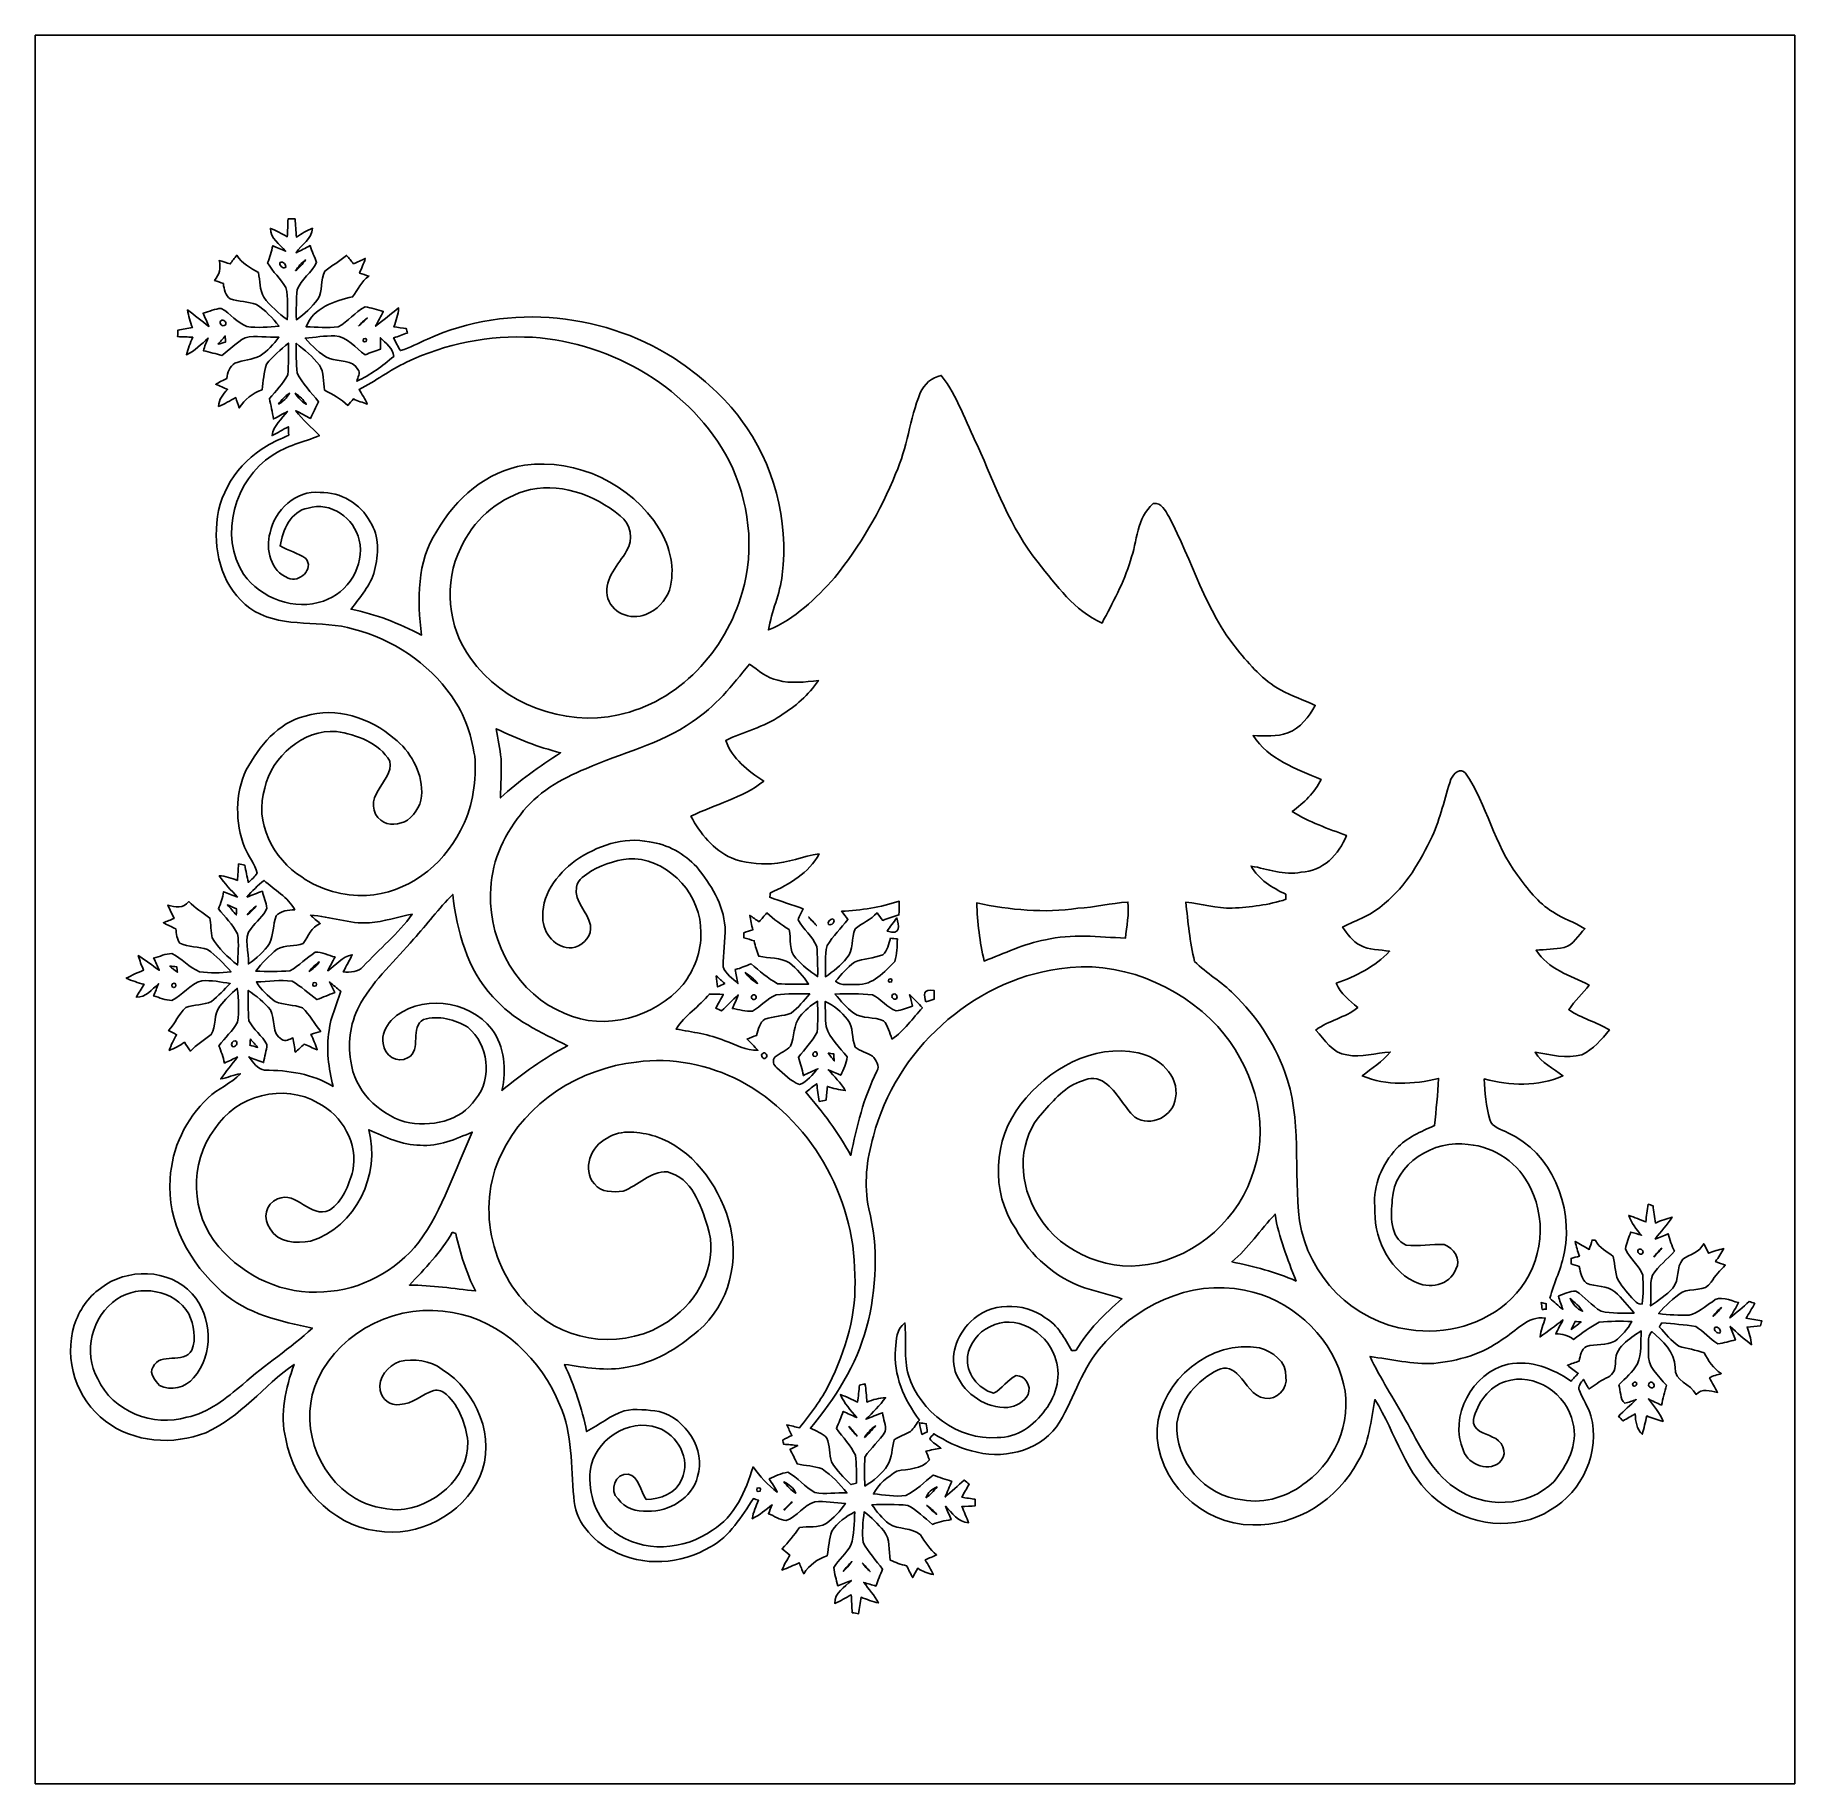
# Model space of a CAD drawing. Header units: centimetres. Extents: x -16.8 to 16.8, y -16.7 to 16.7.
import ezdxf

# ---------------------------------------------------------------- set-up
doc = ezdxf.new("R2010")
doc.units = ezdxf.units.CM
doc.header["$MEASUREMENT"] = 0
doc.layers.add('Layer 1', color=7, linetype='Continuous')

msp = doc.modelspace()

# ---------------------------------------------------------------- linework, layer by layer
at = {"layer": 'Layer 1', "color": 7}
for points, knots in [([(-16.77458, 16.66875), (-16.77458, 16.66875), (16.77458, 16.66875), (16.77458, 16.66875), (16.77458, 16.66875), (16.77458, 16.66875), (16.77458, -16.66875), (16.77458, -16.66875), (16.77458, -16.66875), (16.77458, -16.66875), (-16.77458, -16.66875), (-16.77458, -16.66875), (-16.77458, -16.66875), (-16.77458, -16.66875), (-16.77458, 16.66875), (-16.77458, 16.66875), (-16.77458, 16.66875), (-16.77458, 16.66875), (-16.77458, 16.66875), (-16.77458, 16.66875)], [0, 0, 0, 0, 0.16666667, 0.16666667, 0.16666667, 0.16666667, 0.33333333, 0.33333333, 0.33333333, 0.33333333, 0.5, 0.5, 0.5, 0.5, 0.66666667, 0.66666667, 0.66666667, 0.66666667, 1, 1, 1, 1]), ([(-11.95423, 13.16461), (-11.95881, 13.05207), (-11.96199, 12.93848), (-11.9694, 12.82559), (-11.9694, 12.82559), (-12.07347, 12.8838), (-12.17859, 12.9413), (-12.28901, 12.98646), (-12.28901, 12.98646), (-12.29148, 12.79172), (-12.11121, 12.68448), (-12.00009, 12.55077), (-12.00009, 12.55077), (-12.08158, 12.58535), (-12.16307, 12.62098), (-12.24492, 12.65449), (-12.24492, 12.65449), (-12.26397, 12.54125), (-12.30912, 12.43542), (-12.34228, 12.32606), (-12.34228, 12.32606), (-12.24527, 12.15707), (-12.09463, 12.02443), (-11.99586, 11.85651), (-11.99586, 11.85651), (-11.94435, 11.65895), (-11.96375, 11.44905), (-11.96763, 11.24585), (-11.96763, 11.24585), (-12.13873, 11.36333), (-12.28901, 11.51008), (-12.41743, 11.67236), (-12.41743, 11.67236), (-12.49574, 11.81594), (-12.48939, 11.98527), (-12.51726, 12.14296), (-12.51726, 12.14296), (-12.67389, 12.22657), (-12.83335, 12.31829), (-12.93142, 12.47211), (-12.93142, 12.47211), (-12.97481, 12.41884), (-13.01574, 12.36416), (-13.05701, 12.30912), (-13.05701, 12.30912), (-13.12686, 12.33099), (-13.19671, 12.35287), (-13.26691, 12.37297), (-13.26691, 12.37297), (-13.22811, 12.23469), (-13.26092, 12.10134), (-13.35546, 11.99409), (-13.35546, 11.99409), (-13.29937, 11.97398), (-13.24293, 11.95352), (-13.18719, 11.93271), (-13.18719, 11.93271), (-13.17308, 11.82793), (-13.15085, 11.70517), (-13.0556, 11.64378), (-13.0556, 11.64378), (-12.89579, 11.58134), (-12.71517, 11.59722), (-12.55607, 11.53407), (-12.55607, 11.53407), (-12.38568, 11.42824), (-12.25056, 11.2776), (-12.12462, 11.12344), (-12.12462, 11.12344), (-12.32782, 11.10403), (-12.53349, 11.08322), (-12.73634, 11.11391), (-12.73634, 11.11391), (-12.92825, 11.18306), (-13.04925, 11.36438), (-13.22564, 11.45857), (-13.22564, 11.45857), (-13.34558, 11.45787), (-13.45706, 11.39649), (-13.57313, 11.36897), (-13.57313, 11.36897), (-13.53644, 11.28501), (-13.49728, 11.20175), (-13.46094, 11.11744), (-13.46094, 11.11744), (-13.59958, 11.21904), (-13.73011, 11.33122), (-13.86946, 11.43141), (-13.86946, 11.43141), (-13.85464, 11.31535), (-13.81619, 11.20458), (-13.77703, 11.09486), (-13.77703, 11.09486), (-13.86911, 11.07793), (-13.96224, 11.06452), (-14.05396, 11.04794), (-14.05396, 11.04794), (-14.05573, 11.00631), (-14.05714, 10.96433), (-14.0589, 10.92235), (-14.0589, 10.92235), (-13.9633, 10.91882), (-13.86734, 10.9153), (-13.77174, 10.91142), (-13.77174, 10.91142), (-13.8176, 10.8017), (-13.8617, 10.69093), (-13.89168, 10.57522), (-13.89168, 10.57522), (-13.73293, 10.65212), (-13.60805, 10.77842), (-13.47752, 10.89378), (-13.47752, 10.89378), (-13.51245, 10.81617), (-13.54878, 10.73785), (-13.56572, 10.65354), (-13.56572, 10.65354), (-13.4493, 10.62108), (-13.33006, 10.5985), (-13.214, 10.56323), (-13.214, 10.56323), (-13.06936, 10.67788), (-12.93424, 10.80805), (-12.77373, 10.90048), (-12.77373, 10.90048), (-12.56348, 10.95128), (-12.34017, 10.90083), (-12.12638, 10.91036), (-12.12638, 10.91036), (-12.22834, 10.77489), (-12.34616, 10.65001), (-12.48692, 10.55405), (-12.48692, 10.55405), (-12.63685, 10.47926), (-12.81007, 10.47397), (-12.96529, 10.41471), (-12.96529, 10.41471), (-13.06689, 10.35614), (-13.11169, 10.23655), (-13.11945, 10.12437), (-13.11945, 10.12437), (-13.19071, 10.08944), (-13.26127, 10.05346), (-13.33077, 10.01536), (-13.33077, 10.01536), (-13.25633, 9.98185), (-13.18119, 9.94904), (-13.10605, 9.91623), (-13.10605, 9.91623), (-13.19142, 9.82486), (-13.2775, 9.72467), (-13.2775, 9.59132), (-13.2775, 9.59132), (-13.16426, 9.63859), (-13.05807, 9.70068), (-12.95118, 9.7603), (-12.95118, 9.7603), (-12.92895, 9.69398), (-12.90638, 9.62801), (-12.88274, 9.56204), (-12.88274, 9.56204), (-12.7822, 9.72644), (-12.63015, 9.84038), (-12.44953, 9.90847), (-12.44953, 9.90847), (-12.4266, 10.0711), (-12.41319, 10.23691), (-12.36345, 10.39424), (-12.36345, 10.39424), (-12.25303, 10.55405), (-12.09005, 10.67047), (-11.94541, 10.79782), (-11.94541, 10.79782), (-11.9447, 10.59639), (-11.94082, 10.3946), (-11.96058, 10.19351), (-11.96058, 10.19351), (-12.04595, 10.02171), (-12.18424, 9.88307), (-12.30948, 9.74019), (-12.30948, 9.74019), (-12.27914, 9.61214), (-12.25197, 9.48372), (-12.23151, 9.3532), (-12.23151, 9.3532), (-12.14085, 9.39835), (-12.0523, 9.44739), (-11.96411, 9.49678), (-11.96411, 9.49678), (-12.07347, 9.35179), (-12.23222, 9.22549), (-12.25832, 9.0357), (-12.25832, 9.0357), (-12.15214, 9.0872), (-12.05089, 9.14859), (-11.94753, 9.20503), (-11.94753, 9.20503), (-11.94506, 9.15176), (-11.94259, 9.09849), (-11.94012, 9.04487), (-11.94012, 9.04487), (-12.08123, 8.97502), (-12.22939, 8.91928), (-12.3631, 8.83567), (-12.3631, 8.83567), (-12.91872, 8.51323), (-13.31419, 7.90011), (-13.31983, 7.24994), (-13.31983, 7.24994), (-13.35581, 6.65762), (-13.11839, 5.99793), (-12.58888, 5.68396), (-12.58888, 5.68396), (-12.01103, 5.35411), (-11.31958, 5.52979), (-10.70293, 5.34635), (-10.70293, 5.34635), (-9.95927, 5.15373), (-9.28476, 4.70147), (-8.83744, 4.07564), (-8.83744, 4.07564), (-8.57814, 3.71263), (-8.43986, 3.27731), (-8.38306, 2.83845), (-8.38306, 2.83845), (-8.37918, 2.38266), (-8.43703, 1.90571), (-8.6681, 1.50354), (-8.6681, 1.50354), (-9.00324, 0.82444), (-9.69363, 0.30903), (-10.45986, 0.26846), (-10.45986, 0.26846), (-10.89343, 0.25612), (-11.33687, 0.36583), (-11.69247, 0.62018), (-11.69247, 0.62018), (-12.23892, 0.96167), (-12.60228, 1.67287), (-12.39908, 2.31105), (-12.39908, 2.31105), (-12.2622, 2.92135), (-11.66813, 3.43253), (-11.02995, 3.39619), (-11.02995, 3.39619), (-10.64824, 3.32811), (-10.2175, 3.181), (-10.01148, 2.82893), (-10.01148, 2.82893), (-9.96774, 2.61056), (-10.14413, 2.44722), (-10.23408, 2.2666), (-10.23408, 2.2666), (-10.36179, 2.10503), (-10.36355, 1.82809), (-10.18681, 1.7018), (-10.18681, 1.7018), (-10.04147, 1.58362), (-9.82839, 1.61996), (-9.67458, 1.70145), (-9.67458, 1.70145), (-9.51583, 1.83021), (-9.39377, 2.02812), (-9.404, 2.23838), (-9.404, 2.23838), (-9.40435, 2.64019), (-9.62343, 3.01554), (-9.93069, 3.26319), (-9.93069, 3.26319), (-10.38789, 3.64666), (-11.03595, 3.87526), (-11.62473, 3.68759), (-11.62473, 3.68759), (-12.14931, 3.5627), (-12.50491, 3.11221), (-12.7508, 2.66241), (-12.7508, 2.66241), (-12.96529, 2.20204), (-12.96282, 1.6577), (-12.7829, 1.18639), (-12.7829, 1.18639), (-12.71341, 1.01671), (-12.58358, 0.87313), (-12.5416, 0.69215), (-12.5416, 0.69215), (-12.5857, 0.62301), (-12.64955, 0.57044), (-12.70917, 0.51506), (-12.70917, 0.51506), (-12.73598, 0.62477), (-12.7575, 0.73731), (-12.77938, 0.84702), (-12.77938, 0.84702), (-12.81818, 0.85443), (-12.85699, 0.86148), (-12.89579, 0.86819), (-12.89579, 0.86819), (-12.90461, 0.76341), (-12.90955, 0.65828), (-12.91802, 0.55351), (-12.91802, 0.55351), (-13.02844, 0.60008), (-13.14379, 0.63606), (-13.26444, 0.64347), (-13.26444, 0.64347), (-13.16496, 0.49459), (-13.03761, 0.36865), (-12.91837, 0.23566), (-12.91837, 0.23566), (-13.00586, 0.26917), (-13.09335, 0.30551), (-13.18154, 0.3369), (-13.18154, 0.3369), (-13.20236, 0.22472), (-13.23587, 0.11571), (-13.28173, 0.01129), (-13.28173, 0.01129), (-13.15508, -0.14252), (-13.0108, -0.2861), (-12.91802, -0.4639), (-12.91802, -0.4639), (-12.88203, -0.65793), (-12.91131, -0.85901), (-12.91449, -1.05586), (-12.91449, -1.05586), (-13.10464, -0.91405), (-13.27926, -0.74048), (-13.40309, -0.53834), (-13.40309, -0.53834), (-13.41332, -0.4445), (-13.43343, -0.25612), (-13.4433, -0.16228), (-13.4433, -0.16228), (-13.58336, -0.06491), (-13.72447, 0.0321), (-13.84829, 0.14993), (-13.84829, 0.14993), (-13.94919, 0.01764), (-14.10441, 0.04339), (-14.24552, 0.0829), (-14.24552, 0.0829), (-14.20601, -0.00176), (-14.16579, -0.08608), (-14.12558, -0.17074), (-14.12558, -0.17074), (-14.19366, -0.19685), (-14.26175, -0.22366), (-14.32948, -0.25224), (-14.32948, -0.25224), (-14.25222, -0.29457), (-14.17285, -0.32985), (-14.09383, -0.37042), (-14.09383, -0.37042), (-14.07866, -0.4632), (-14.07689, -0.56656), (-14.01586, -0.64417), (-14.01586, -0.64417), (-13.85253, -0.72143), (-13.6592, -0.70132), (-13.48987, -0.76306), (-13.48987, -0.76306), (-13.32195, -0.883), (-13.1766, -1.03329), (-13.03902, -1.1871), (-13.03902, -1.1871), (-13.23799, -1.21285), (-13.44189, -1.21885), (-13.6398, -1.18569), (-13.6398, -1.18569), (-13.83983, -1.1109), (-13.97811, -0.92922), (-14.16897, -0.83891), (-14.16897, -0.83891), (-14.28926, -0.8442), (-14.40109, -0.89535), (-14.51575, -0.9271), (-14.51575, -0.9271), (-14.47976, -1.00295), (-14.44378, -1.0795), (-14.40991, -1.15676), (-14.40991, -1.15676), (-14.54397, -1.06504), (-14.67097, -0.96379), (-14.80891, -0.87877), (-14.80891, -0.87877), (-14.78174, -0.97226), (-14.74929, -1.06468), (-14.70942, -1.15429), (-14.70942, -1.15429), (-14.81914, -1.20438), (-14.92956, -1.25342), (-15.03715, -1.30845), (-15.03715, -1.30845), (-14.9292, -1.36066), (-14.8149, -1.39488), (-14.69919, -1.42628), (-14.69919, -1.42628), (-14.7507, -1.50671), (-14.79973, -1.58856), (-14.84559, -1.67287), (-14.84559, -1.67287), (-14.66286, -1.6764), (-14.5475, -1.52541), (-14.42297, -1.4164), (-14.42297, -1.4164), (-14.45507, -1.49331), (-14.48682, -1.57057), (-14.51857, -1.64783), (-14.51857, -1.64783), (-14.40356, -1.67746), (-14.29138, -1.73143), (-14.17108, -1.7332), (-14.17108, -1.7332), (-13.96294, -1.63583), (-13.82466, -1.4224), (-13.59923, -1.35784), (-13.59923, -1.35784), (-13.4172, -1.34761), (-13.23481, -1.37971), (-13.05631, -1.41393), (-13.05631, -1.41393), (-13.17272, -1.52929), (-13.28738, -1.64712), (-13.41226, -1.75366), (-13.41226, -1.75366), (-13.56431, -1.82951), (-13.7474, -1.80411), (-13.90403, -1.86761), (-13.90403, -1.86761), (-14.03456, -1.99672), (-14.1097, -2.17029), (-14.2307, -2.30858), (-14.2307, -2.30858), (-14.18026, -2.33468), (-14.12946, -2.36044), (-14.07866, -2.38654), (-14.07866, -2.38654), (-14.13616, -2.48109), (-14.18414, -2.58127), (-14.21836, -2.68711), (-14.21836, -2.68711), (-14.1157, -2.6483), (-14.01904, -2.59609), (-13.93014, -2.53189), (-13.93014, -2.53189), (-13.89168, -2.58763), (-13.85358, -2.64372), (-13.81584, -2.69981), (-13.81584, -2.69981), (-13.69907, -2.57563), (-13.54878, -2.49238), (-13.41896, -2.38443), (-13.41896, -2.38443), (-13.31842, -2.22356), (-13.37839, -1.99708), (-13.25668, -1.84362), (-13.25668, -1.84362), (-13.15685, -1.71979), (-13.04149, -1.60937), (-12.9219, -1.5053), (-12.9219, -1.5053), (-12.89861, -1.71803), (-12.87674, -1.93534), (-12.91978, -2.14736), (-12.91978, -2.14736), (-13.00903, -2.31669), (-13.15579, -2.44651), (-13.27291, -2.59609), (-13.27291, -2.59609), (-13.22705, -2.70298), (-13.19389, -2.81446), (-13.16461, -2.927), (-13.16461, -2.927), (-13.081, -2.89172), (-12.99951, -2.8515), (-12.91802, -2.81199), (-12.91802, -2.81199), (-13.02279, -2.95204), (-13.13709, -3.08539), (-13.23516, -3.23074), (-13.23516, -3.23074), (-13.10993, -3.20111), (-12.98822, -3.15948), (-12.86298, -3.1302), (-12.86298, -3.1302), (-13.0362, -3.32528), (-13.29761, -3.40748), (-13.47999, -3.59445), (-13.47999, -3.59445), (-13.90156, -3.99062), (-14.17285, -4.55189), (-14.20001, -5.13221), (-14.20001, -5.13221), (-14.27127, -5.96336), (-13.81795, -6.75287), (-13.21294, -7.28698), (-13.21294, -7.28698), (-12.73422, -7.71278), (-12.09816, -7.85601), (-11.48927, -7.97948), (-11.48927, -7.97948), (-11.90872, -8.36612), (-12.39026, -8.67692), (-12.81712, -9.0551), (-12.81712, -9.0551), (-13.13427, -9.3158), (-13.46906, -9.59661), (-13.88216, -9.68128), (-13.88216, -9.68128), (-14.52139, -9.87496), (-15.29997, -9.56769), (-15.58219, -8.94962), (-15.58219, -8.94962), (-15.86653, -8.44903), (-15.70179, -7.74488), (-15.21636, -7.43126), (-15.21636, -7.43126), (-14.7888, -7.13634), (-14.11323, -7.24782), (-13.84794, -7.7089), (-13.84794, -7.7089), (-13.74704, -7.91951), (-13.69977, -8.17845), (-13.78973, -8.40105), (-13.78973, -8.40105), (-13.94143, -8.68292), (-14.39616, -8.4261), (-14.52774, -8.72173), (-14.52774, -8.72173), (-14.60888, -8.85331), (-14.48611, -8.98102), (-14.40356, -9.07662), (-14.40356, -9.07662), (-14.18484, -9.18034), (-13.90615, -9.11648), (-13.75339, -8.93022), (-13.75339, -8.93022), (-13.36851, -8.48572), (-13.39321, -7.7597), (-13.78126, -7.32543), (-13.78126, -7.32543), (-14.21941, -6.84001), (-15.03186, -6.82943), (-15.53069, -7.22383), (-15.53069, -7.22383), (-15.77481, -7.38717), (-15.93427, -7.65069), (-16.03128, -7.92304), (-16.03128, -7.92304), (-16.22954, -8.5792), (-15.99142, -9.34614), (-15.43262, -9.75289), (-15.43262, -9.75289), (-14.89781, -10.16988), (-14.14251, -10.21609), (-13.52303, -9.9755), (-13.52303, -9.9755), (-12.86157, -9.68022), (-12.41989, -9.08156), (-11.83922, -8.67163), (-11.83922, -8.67163), (-11.99727, -9.12566), (-12.12109, -9.61214), (-11.99727, -10.09297), (-11.99727, -10.09297), (-11.84134, -10.95234), (-11.14778, -11.73198), (-10.26195, -11.84875), (-10.26195, -11.84875), (-9.47843, -11.97928), (-8.62859, -11.54183), (-8.29733, -10.81864), (-8.29733, -10.81864), (-7.97243, -10.08486), (-8.35872, -9.17787), (-9.01418, -8.76688), (-9.01418, -8.76688), (-9.24666, -8.59719), (-9.55252, -8.55592), (-9.82945, -8.61942), (-9.82945, -8.61942), (-10.04782, -8.69738), (-10.2422, -8.92634), (-10.19457, -9.16799), (-10.19457, -9.16799), (-10.16635, -9.33591), (-10.00054, -9.46926), (-9.82521, -9.4361), (-9.82521, -9.4361), (-9.57792, -9.43504), (-9.40153, -9.23854), (-9.17716, -9.16905), (-9.17716, -9.16905), (-9.08897, -9.14647), (-8.99689, -9.19162), (-8.93163, -9.24877), (-8.93163, -9.24877), (-8.68504, -9.47879), (-8.56933, -9.81639), (-8.52382, -10.14236), (-8.52382, -10.14236), (-8.50935, -10.8518), (-9.18916, -11.40813), (-9.85979, -11.44623), (-9.85979, -11.44623), (-10.13848, -11.42929), (-10.42635, -11.38026), (-10.66659, -11.22856), (-10.66659, -11.22856), (-11.42541, -10.78653), (-11.76761, -9.73772), (-11.37849, -8.94221), (-11.37849, -8.94221), (-10.93999, -8.00806), (-9.8171, -7.48383), (-8.81556, -7.68421), (-8.81556, -7.68421), (-7.87576, -7.83625), (-7.11976, -8.59049), (-6.76875, -9.4488), (-6.76875, -9.4488), (-6.52498, -10.0016), (-6.5599, -10.61191), (-6.50522, -11.19999), (-6.50522, -11.19999), (-6.49217, -11.65049), (-6.1595, -12.0336), (-5.76792, -12.22375), (-5.76792, -12.22375), (-5.18971, -12.53913), (-4.4577, -12.48516), (-3.89996, -12.15072), (-3.89996, -12.15072), (-3.52707, -11.95282), (-3.308, -11.57041), (-3.0794, -11.23209), (-3.0794, -11.23209), (-3.05576, -11.23915), (-3.00884, -11.25326), (-2.98521, -11.26031), (-2.98521, -11.26031), (-3.03001, -11.37638), (-3.08222, -11.49068), (-3.10409, -11.6145), (-3.10409, -11.6145), (-2.96263, -11.54853), (-2.84586, -11.44376), (-2.72521, -11.34745), (-2.72521, -11.34745), (-2.74779, -11.40425), (-2.77072, -11.4614), (-2.79435, -11.51855), (-2.79435, -11.51855), (-2.68252, -11.56441), (-2.57775, -11.63461), (-2.45639, -11.65154), (-2.45639, -11.65154), (-2.24896, -11.57464), (-2.12443, -11.35521), (-1.90994, -11.29418), (-1.90994, -11.29418), (-1.71591, -11.27337), (-1.52118, -11.31676), (-1.3268, -11.32346), (-1.3268, -11.32346), (-1.42593, -11.47163), (-1.55046, -11.60427), (-1.69545, -11.70834), (-1.69545, -11.70834), (-1.84856, -11.79301), (-2.03588, -11.75456), (-2.20133, -11.78313), (-2.20133, -11.78313), (-2.30787, -11.92213), (-2.41371, -12.06182), (-2.53365, -12.18953), (-2.53365, -12.18953), (-2.48497, -12.22904), (-2.43593, -12.2682), (-2.38654, -12.30736), (-2.38654, -12.30736), (-2.44087, -12.40084), (-2.49449, -12.49468), (-2.53683, -12.59417), (-2.53683, -12.59417), (-2.42394, -12.5543), (-2.31599, -12.50315), (-2.20698, -12.45376), (-2.20698, -12.45376), (-2.18052, -12.52467), (-2.15194, -12.59487), (-2.12019, -12.66402), (-2.12019, -12.66402), (-2.01859, -12.49362), (-1.85773, -12.3885), (-1.67499, -12.31971), (-1.67499, -12.31971), (-1.64253, -12.16413), (-1.64289, -11.99938), (-1.58433, -11.85086), (-1.58433, -11.85086), (-1.48061, -11.68717), (-1.31939, -11.5697), (-1.14794, -11.48539), (-1.14794, -11.48539), (-1.15782, -11.69846), (-1.16276, -11.91542), (-1.22026, -12.12215), (-1.22026, -12.12215), (-1.31128, -12.27631), (-1.45344, -12.39344), (-1.54975, -12.54443), (-1.54975, -12.54443), (-1.53458, -12.66261), (-1.49966, -12.77796), (-1.47355, -12.89438), (-1.47355, -12.89438), (-1.38642, -12.85946), (-1.29999, -12.82382), (-1.21285, -12.78961), (-1.21285, -12.78961), (-1.33456, -12.92472), (-1.54411, -13.02209), (-1.52894, -13.23022), (-1.52894, -13.23022), (-1.42134, -13.18154), (-1.31833, -13.12404), (-1.21532, -13.06654), (-1.21532, -13.06654), (-1.20721, -13.18048), (-1.20403, -13.29126), (-1.19733, -13.40661), (-1.19733, -13.40661), (-1.15641, -13.41332), (-1.11548, -13.42002), (-1.07421, -13.42743), (-1.07421, -13.42743), (-1.05657, -13.32336), (-1.04387, -13.21364), (-1.02799, -13.11134), (-1.02799, -13.11134), (-0.92004, -13.15402), (-0.81068, -13.19283), (-0.69744, -13.22035), (-0.69744, -13.22035), (-0.77294, -13.07818), (-0.87948, -12.95647), (-0.97649, -12.82982), (-0.97649, -12.82982), (-0.89923, -12.85311), (-0.82233, -12.87709), (-0.74471, -12.89932), (-0.74471, -12.89932), (-0.70803, -12.78855), (-0.66358, -12.68377), (-0.61807, -12.57759), (-0.61807, -12.57759), (-0.74436, -12.41072), (-0.88829, -12.25409), (-0.98637, -12.06923), (-0.98637, -12.06923), (-1.01459, -11.87626), (-0.99166, -11.678), (-0.97084, -11.48503), (-0.97084, -11.48503), (-0.83044, -11.5884), (-0.70556, -11.71257), (-0.59514, -11.84804), (-0.59514, -11.84804), (-0.46426, -12.00115), (-0.50412, -12.21916), (-0.47308, -12.40261), (-0.47308, -12.40261), (-0.37253, -12.44882), (-0.26811, -12.48727), (-0.15981, -12.51303), (-0.15981, -12.51303), (-0.12347, -12.5857), (-0.08431, -12.66472), (-0.04374, -12.7381), (-0.04374, -12.7381), (-0.01164, -12.67848), (0.02011, -12.61957), (0.05186, -12.5603), (0.05186, -12.5603), (0.14393, -12.61498), (0.24236, -12.65978), (0.34854, -12.67989), (0.34854, -12.67989), (0.30198, -12.58429), (0.24941, -12.49186), (0.19579, -12.40049), (0.19579, -12.40049), (0.26776, -12.36733), (0.34008, -12.33523), (0.4131, -12.30383), (0.4131, -12.30383), (0.28081, -12.20047), (0.19191, -12.06077), (0.10407, -11.92107), (0.10407, -11.92107), (-0.05856, -11.7796), (-0.31609, -11.82687), (-0.49459, -11.71222), (-0.49459, -11.71222), (-0.62406, -11.61097), (-0.73096, -11.48327), (-0.82197, -11.3471), (-0.82197, -11.3471), (-0.59443, -11.34004), (-0.36654, -11.33581), (-0.13935, -11.3605), (-0.13935, -11.3605), (0.03916, -11.45011), (0.18203, -11.59545), (0.33161, -11.72492), (0.33161, -11.72492), (0.44591, -11.678), (0.56691, -11.6526), (0.68792, -11.63108), (0.68792, -11.63108), (0.65299, -11.54571), (0.61736, -11.46104), (0.58173, -11.37638), (0.58173, -11.37638), (0.70732, -11.50408), (0.82303, -11.68294), (1.02164, -11.69282), (1.02164, -11.69282), (0.98354, -11.58769), (0.93733, -11.48609), (0.89253, -11.38379), (0.89253, -11.38379), (0.95603, -11.38061), (1.08303, -11.37391), (1.14653, -11.37073), (1.14653, -11.37073), (1.14547, -11.32805), (1.14512, -11.28607), (1.14476, -11.24409), (1.14476, -11.24409), (1.08267, -11.23491), (0.95814, -11.21586), (0.89606, -11.20669), (0.89606, -11.20669), (0.93627, -11.11991), (0.98496, -11.03806), (1.03399, -10.95622), (1.03399, -10.95622), (1.00154, -10.92941), (0.96943, -10.90295), (0.93768, -10.87684), (0.93768, -10.87684), (0.81703, -10.9855), (0.69709, -11.09451), (0.57573, -11.20246), (0.57573, -11.20246), (0.61595, -11.10192), (0.66075, -11.00349), (0.69991, -10.90295), (0.69991, -10.90295), (0.58103, -10.86485), (0.46531, -10.8271), (0.3489, -10.78442), (0.3489, -10.78442), (0.17639, -10.91424), (0.02152, -11.07828), (-0.17498, -11.17318), (-0.17498, -11.17318), (-0.37994, -11.20493), (-0.58949, -11.15342), (-0.79375, -11.14249), (-0.79375, -11.14249), (-0.69744, -10.95446), (-0.51858, -10.81687), (-0.34396, -10.70681), (-0.34396, -10.70681), (-0.12947, -10.662), (0.11783, -10.67435), (0.27446, -10.49443), (0.27446, -10.49443), (0.25294, -10.43764), (0.23107, -10.3819), (0.20849, -10.32581), (0.20849, -10.32581), (0.30163, -10.30534), (0.39829, -10.28982), (0.49283, -10.27007), (0.49283, -10.27007), (0.42157, -10.21186), (0.34078, -10.16388), (0.27975, -10.09474), (0.27975, -10.09474), (0.30374, -10.05981), (0.33055, -10.02736), (0.35736, -9.99455), (0.35736, -9.99455), (0.58314, -10.13178), (0.81739, -10.25948), (1.07774, -10.31981), (1.07774, -10.31981), (1.64112, -10.49161), (2.33327, -10.34803), (2.6991, -9.8612), (2.6991, -9.8612), (3.01307, -9.3913), (3.14678, -8.82121), (3.51402, -8.38271), (3.51402, -8.38271), (4.16101, -7.57414), (5.2391, -7.03827), (6.28509, -7.25946), (6.28509, -7.25946), (7.14022, -7.41786), (7.87506, -8.07544), (8.13329, -8.90482), (8.13329, -8.90482), (8.37882, -9.62872), (8.06873, -10.47221), (7.46019, -10.91636), (7.46019, -10.91636), (7.12047, -11.18588), (6.67632, -11.33934), (6.2417, -11.25467), (6.2417, -11.25467), (5.5305, -11.19399), (4.94136, -10.50678), (4.99533, -9.79382), (4.99533, -9.79382), (5.05178, -9.34614), (5.38515, -8.97326), (5.77709, -8.77605), (5.77709, -8.77605), (5.91467, -8.70232), (6.08436, -8.76935), (6.17502, -8.88612), (6.17502, -8.88612), (6.32354, -9.03781), (6.43749, -9.28335), (6.67138, -9.31616), (6.67138, -9.31616), (6.89328, -9.36378), (7.11623, -9.12848), (7.07319, -8.90799), (7.07319, -8.90799), (7.09189, -8.62295), (6.81214, -8.4268), (6.56837, -8.35519), (6.56837, -8.35519), (5.63704, -8.19326), (4.68912, -8.96973), (4.61539, -9.90036), (4.61539, -9.90036), (4.58258, -10.87261), (5.4737, -11.74609), (6.43819, -11.72986), (6.43819, -11.72986), (7.26899, -11.76726), (8.05639, -11.24409), (8.4455, -10.52689), (8.4455, -10.52689), (8.65576, -10.16811), (8.69632, -9.74443), (8.76864, -9.34261), (8.76864, -9.34261), (9.16975, -9.98114), (9.3472, -10.78971), (9.96597, -11.2716), (9.96597, -11.2716), (10.55723, -11.75526), (11.4614, -11.86321), (12.11862, -11.44834), (12.11862, -11.44834), (12.7254, -11.10121), (13.07218, -10.33216), (12.88591, -9.65094), (12.88591, -9.65094), (12.83652, -9.4809), (12.7314, -9.33591), (12.6679, -9.17257), (12.6679, -9.17257), (12.62662, -9.09073), (12.70388, -9.02335), (12.74339, -8.9595), (12.74339, -8.9595), (12.77796, -9.01982), (12.81183, -9.08226), (12.85134, -9.14082), (12.85134, -9.14082), (12.95717, -9.07274), (13.05525, -8.99125), (13.17096, -8.93798), (13.17096, -8.93798), (13.2902, -8.89635), (13.35299, -8.78593), (13.35546, -8.66316), (13.35546, -8.66316), (13.32689, -8.34849), (13.62146, -8.18339), (13.84547, -8.03416), (13.84547, -8.03416), (13.83347, -8.24406), (13.85746, -8.46384), (13.77562, -8.66316), (13.77562, -8.66316), (13.68742, -8.81944), (13.54384, -8.93374), (13.42214, -9.0618), (13.42214, -9.0618), (13.45953, -9.17504), (13.43589, -9.33027), (13.53079, -9.41282), (13.53079, -9.41282), (13.60664, -9.398), (13.67825, -9.36766), (13.75163, -9.34332), (13.75163, -9.34332), (13.63768, -9.44951), (13.52021, -9.55216), (13.41402, -9.66611), (13.41402, -9.66611), (13.44295, -9.69327), (13.47223, -9.72079), (13.50186, -9.74866), (13.50186, -9.74866), (13.57806, -9.70351), (13.65497, -9.65906), (13.73293, -9.61637), (13.73293, -9.61637), (13.73364, -9.75713), (13.75904, -9.90318), (13.86487, -10.00372), (13.86487, -10.00372), (13.89944, -9.88907), (13.92484, -9.77124), (13.95412, -9.65553), (13.95412, -9.65553), (14.05537, -9.69363), (14.15768, -9.72961), (14.2621, -9.75995), (14.2621, -9.75995), (14.20177, -9.59732), (14.08465, -9.4675), (13.98235, -9.33132), (13.98235, -9.33132), (14.06525, -9.37048), (14.1478, -9.41105), (14.23141, -9.44986), (14.23141, -9.44986), (14.26175, -9.32356), (14.29279, -9.19727), (14.32525, -9.07168), (14.32525, -9.07168), (14.18131, -8.88471), (13.94989, -8.7122), (13.98305, -8.44938), (13.98305, -8.44938), (14.00246, -8.31991), (13.94425, -8.15022), (14.04902, -8.04616), (14.04902, -8.04616), (14.25152, -8.22713), (14.48788, -8.43315), (14.49176, -8.73054), (14.49176, -8.73054), (14.47412, -8.99971), (14.79444, -9.03499), (14.8911, -9.24525), (14.8911, -9.24525), (15.00646, -9.11895), (15.16098, -9.17963), (15.30315, -9.2075), (15.30315, -9.2075), (15.25376, -9.11437), (15.20084, -9.0237), (15.15039, -8.93163), (15.15039, -8.93163), (15.19731, -8.88153), (15.30597, -8.88118), (15.37053, -8.84343), (15.37053, -8.84343), (15.21566, -8.75524), (15.13029, -8.60037), (15.04386, -8.45185), (15.04386, -8.45185), (14.88934, -8.38941), (14.71895, -8.37847), (14.56337, -8.32379), (14.56337, -8.32379), (14.4145, -8.23136), (14.31396, -8.07896), (14.19084, -7.95831), (14.19084, -7.95831), (14.20319, -7.93926), (14.22823, -7.90187), (14.24058, -7.88282), (14.24058, -7.88282), (14.45577, -7.89975), (14.67026, -7.91527), (14.8844, -7.94844), (14.8844, -7.94844), (15.03751, -8.04157), (15.15216, -8.18797), (15.30773, -8.27758), (15.30773, -8.27758), (15.42168, -8.26805), (15.52998, -8.22607), (15.64217, -8.20561), (15.64217, -8.20561), (15.61042, -8.11883), (15.5769, -8.0331), (15.54409, -7.94702), (15.54409, -7.94702), (15.67321, -8.06979), (15.8055, -8.18868), (15.94802, -8.29698), (15.94802, -8.29698), (15.93885, -8.18056), (15.90499, -8.06873), (15.86583, -7.95972), (15.86583, -7.95972), (15.94944, -7.95126), (16.0341, -7.94314), (16.11983, -7.93609), (16.11983, -7.93609), (16.12688, -7.91281), (16.14064, -7.86624), (16.14734, -7.84331), (16.14734, -7.84331), (16.04998, -7.82814), (15.93568, -7.80239), (15.84466, -7.79392), (15.84466, -7.79392), (15.89969, -7.69832), (15.95896, -7.60518), (16.01188, -7.50817), (16.01188, -7.50817), (15.97519, -7.49653), (15.93921, -7.48489), (15.90322, -7.4736), (15.90322, -7.4736), (15.78681, -7.58366), (15.66298, -7.68597), (15.53739, -7.78545), (15.53739, -7.78545), (15.59137, -7.68809), (15.64922, -7.59319), (15.70108, -7.49476), (15.70108, -7.49476), (15.54268, -7.45843), (15.3416, -7.34131), (15.20225, -7.47854), (15.20225, -7.47854), (15.06114, -7.57061), (14.92814, -7.6902), (14.76269, -7.7343), (14.76269, -7.7343), (14.5669, -7.73924), (14.37111, -7.72866), (14.17708, -7.70502), (14.17708, -7.70502), (14.30867, -7.5498), (14.45613, -7.40586), (14.62828, -7.29615), (14.62828, -7.29615), (14.80185, -7.20831), (15.07031, -7.30003), (15.18038, -7.10283), (15.18038, -7.10283), (15.25376, -6.98182), (15.35254, -6.88199), (15.4499, -6.78074), (15.4499, -6.78074), (15.38711, -6.75781), (15.32502, -6.73523), (15.26293, -6.7123), (15.26293, -6.7123), (15.31902, -6.63222), (15.37264, -6.55038), (15.41921, -6.4643), (15.41921, -6.4643), (15.32043, -6.48794), (15.22377, -6.51651), (15.12923, -6.55285), (15.12923, -6.55285), (15.09995, -6.49217), (15.06996, -6.4322), (15.03962, -6.37258), (15.03962, -6.37258), (14.9546, -6.53203), (14.77998, -6.57684), (14.63957, -6.66785), (14.63957, -6.66785), (14.50693, -6.81884), (14.58136, -7.06296), (14.44907, -7.21642), (14.44907, -7.21642), (14.32807, -7.35224), (14.17144, -7.45031), (14.02539, -7.55685), (14.02539, -7.55685), (14.04408, -7.36388), (13.99716, -7.15469), (14.06243, -6.96948), (14.06243, -6.96948), (14.17355, -6.79591), (14.34289, -6.66856), (14.48047, -6.51651), (14.48047, -6.51651), (14.42967, -6.40927), (14.39192, -6.29673), (14.36264, -6.18208), (14.36264, -6.18208), (14.27868, -6.21453), (14.19542, -6.24875), (14.11217, -6.28262), (14.11217, -6.28262), (14.22118, -6.14433), (14.33936, -6.0131), (14.43602, -5.86528), (14.43602, -5.86528), (14.32701, -5.89315), (14.22224, -5.93302), (14.11922, -5.97747), (14.11922, -5.97747), (14.10194, -5.86775), (14.08395, -5.75522), (14.07089, -5.64656), (14.07089, -5.64656), (14.04796, -5.63986), (14.0021, -5.6261), (13.97952, -5.61904), (13.97952, -5.61904), (13.964, -5.73193), (13.94425, -5.84024), (13.93507, -5.95559), (13.93507, -5.95559), (13.82607, -5.91397), (13.71882, -5.86846), (13.60876, -5.83177), (13.60876, -5.83177), (13.65779, -5.97676), (13.75375, -6.09671), (13.85252, -6.21136), (13.85252, -6.21136), (13.78409, -6.18913), (13.71529, -6.16797), (13.64686, -6.14856), (13.64686, -6.14856), (13.61334, -6.2551), (13.56289, -6.35741), (13.54772, -6.46889), (13.54772, -6.46889), (13.62287, -6.65692), (13.80596, -6.78215), (13.87475, -6.97301), (13.87475, -6.97301), (13.89062, -7.15504), (13.8878, -7.33742), (13.86664, -7.52016), (13.86664, -7.52016), (13.82324, -7.53322), (13.78338, -7.51452), (13.75304, -7.48524), (13.75304, -7.48524), (13.6338, -7.38082), (13.53714, -7.25311), (13.44471, -7.12541), (13.44471, -7.12541), (13.33218, -6.97971), (13.36287, -6.77898), (13.30995, -6.61247), (13.30995, -6.61247), (13.19389, -6.51545), (13.0429, -6.45583), (12.97587, -6.30873), (12.97587, -6.30873), (12.95964, -6.30696), (12.92719, -6.30308), (12.91061, -6.30096), (12.91061, -6.30096), (12.89226, -6.36058), (12.87427, -6.4202), (12.85557, -6.47982), (12.85557, -6.47982), (12.76738, -6.42796), (12.67919, -6.37681), (12.58958, -6.32883), (12.58958, -6.32883), (12.60546, -6.42479), (12.63544, -6.51792), (12.66931, -6.60894), (12.66931, -6.60894), (12.61533, -6.6234), (12.56171, -6.63787), (12.50809, -6.65233), (12.50809, -6.65233), (12.50844, -6.67738), (12.50879, -6.72747), (12.50915, -6.75252), (12.50915, -6.75252), (12.54831, -6.76628), (12.62662, -6.79379), (12.66578, -6.80755), (12.66578, -6.80755), (12.68271, -6.92221), (12.71587, -7.04391), (12.80266, -7.12611), (12.80266, -7.12611), (12.97552, -7.20125), (13.19812, -7.15716), (13.34594, -7.29015), (13.34594, -7.29015), (13.47964, -7.41257), (13.59641, -7.55297), (13.71141, -7.69373), (13.71141, -7.69373), (13.50045, -7.69338), (13.28808, -7.70643), (13.081, -7.65916), (13.081, -7.65916), (12.8972, -7.55967), (12.77655, -7.37835), (12.59664, -7.27498), (12.59664, -7.27498), (12.48269, -7.27604), (12.37333, -7.32684), (12.26926, -7.37023), (12.26926, -7.37023), (12.28549, -7.45772), (12.32323, -7.53886), (12.35357, -7.62247), (12.35357, -7.62247), (12.26679, -7.55721), (12.186, -7.48453), (12.10592, -7.41186), (12.10592, -7.41186), (12.18001, -7.10988), (12.33241, -6.8326), (12.3825, -6.52427), (12.3825, -6.52427), (12.54972, -5.64938), (12.14226, -4.63515), (11.30406, -4.25838), (11.30406, -4.25838), (11.18376, -4.18747), (10.99961, -4.15749), (10.95939, -4.0005), (10.95939, -4.0005), (10.88355, -3.75144), (10.86767, -3.48827), (10.85427, -3.23039), (10.85427, -3.23039), (11.3471, -3.35668), (11.87944, -3.38384), (12.35428, -3.17006), (12.35428, -3.17006), (12.17048, -3.03071), (11.94576, -2.92453), (11.82264, -2.72133), (11.82264, -2.72133), (12.1158, -2.76931), (12.41989, -2.85397), (12.71552, -2.76789), (12.71552, -2.76789), (12.9353, -2.67088), (13.08947, -2.47615), (13.2394, -2.29553), (13.2394, -2.29553), (12.9921, -2.14489), (12.70353, -2.07539), (12.46434, -1.91135), (12.46434, -1.91135), (12.57371, -1.73884), (12.73669, -1.60761), (12.85346, -1.44004), (12.85346, -1.44004), (12.49045, -1.26118), (12.07523, -1.13348), (11.84099, -0.77717), (11.84099, -0.77717), (12.01914, -0.76094), (12.19764, -0.75424), (12.37544, -0.72672), (12.37544, -0.72672), (12.55289, -0.67063), (12.64779, -0.49248), (12.77126, -0.36689), (12.77126, -0.36689), (12.57935, -0.23601), (12.34828, -0.17992), (12.15919, -0.0441), (12.15919, -0.0441), (11.87485, 0.12241), (11.67977, 0.39723), (11.48609, 0.65511), (11.48609, 0.65511), (11.03771, 1.2379), (10.91036, 1.99531), (10.49831, 2.5975), (10.49831, 2.5975), (10.4013, 2.72239), (10.26301, 2.58551), (10.21927, 2.48285), (10.21927, 2.48285), (10.09191, 2.12302), (10.02418, 1.74131), (9.86049, 1.39383), (9.86049, 1.39383), (9.63471, 0.9204), (9.36413, 0.44909), (8.95174, 0.11359), (8.95174, 0.11359), (8.72349, -0.10019), (8.42433, -0.1965), (8.15199, -0.3362), (8.15199, -0.3362), (8.24512, -0.46708), (8.34002, -0.60678), (8.48713, -0.68298), (8.48713, -0.68298), (8.65822, -0.77929), (8.86248, -0.75918), (9.04981, -0.79728), (9.04981, -0.79728), (8.77006, -1.09008), (8.40775, -1.27212), (8.03134, -1.40758), (8.03134, -1.40758), (8.11001, -1.6062), (8.28887, -1.73143), (8.44021, -1.87149), (8.44021, -1.87149), (8.20244, -2.06551), (7.88529, -2.11349), (7.64222, -2.29764), (7.64222, -2.29764), (7.81015, -2.48003), (7.96255, -2.74214), (8.23595, -2.77178), (8.23595, -2.77178), (8.51112, -2.83598), (8.78522, -2.73015), (9.06074, -2.71745), (9.06074, -2.71745), (8.91152, -2.89983), (8.71044, -3.02754), (8.52805, -3.17288), (8.52805, -3.17288), (8.99372, -3.36127), (9.50277, -3.33939), (9.98185, -3.22192), (9.98185, -3.22192), (9.97338, -3.52249), (9.93246, -3.82094), (9.90494, -4.12044), (9.90494, -4.12044), (9.64565, -4.23298), (9.37613, -4.34904), (9.17998, -4.5593), (9.17998, -4.5593), (8.90552, -4.85422), (8.73372, -5.25357), (8.76512, -5.66208), (8.76512, -5.66208), (8.74677, -6.21947), (8.99477, -6.8386), (9.52006, -7.09436), (9.52006, -7.09436), (9.79135, -7.24112), (10.19457, -7.17162), (10.31346, -6.85553), (10.31346, -6.85553), (10.42141, -6.6802), (10.26901, -6.4456), (10.0905, -6.38881), (10.0905, -6.38881), (9.8485, -6.37011), (9.60543, -6.43008), (9.36554, -6.40151), (9.36554, -6.40151), (9.04981, -6.25404), (9.07027, -5.82577), (9.10026, -5.53649), (9.10026, -5.53649), (9.12918, -4.83799), (9.90071, -4.38079), (10.54982, -4.48028), (10.54982, -4.48028), (11.055, -4.51591), (11.52102, -4.8514), (11.73233, -5.30825), (11.73233, -5.30825), (12.08722, -5.98876), (11.92248, -6.89046), (11.37038, -7.41927), (11.37038, -7.41927), (10.86344, -7.91527), (10.11237, -8.12094), (9.41705, -8.00735), (9.41705, -8.00735), (8.36401, -7.87717), (7.48806, -6.97406), (7.33354, -5.93302), (7.33354, -5.93302), (7.20796, -4.98757), (7.39281, -3.99274), (7.04427, -3.08222), (7.04427, -3.08222), (6.83824, -2.52836), (6.50381, -2.02177), (6.07766, -1.6129), (6.07766, -1.6129), (5.84588, -1.38395), (5.56084, -1.21532), (5.32871, -0.98919), (5.32871, -0.98919), (5.24298, -0.61771), (5.201, -0.23848), (5.16537, 0.14005), (5.16537, 0.14005), (5.461, 0.11289), (5.74887, 0.01834), (6.04802, 0.02681), (6.04802, 0.02681), (6.3941, 0.04339), (6.74229, 0.08608), (7.07284, 0.19403), (7.07284, 0.19403), (7.07178, 0.21837), (7.06931, 0.26705), (7.06826, 0.29139), (7.06826, 0.29139), (6.81037, 0.41628), (6.55249, 0.56974), (6.40891, 0.82726), (6.40891, 0.82726), (6.72465, 0.77505), (7.03651, 0.63994), (7.36106, 0.71226), (7.36106, 0.71226), (7.77169, 0.7239), (8.08672, 1.04775), (8.22678, 1.41217), (8.22678, 1.41217), (7.87188, 1.54058), (7.51381, 1.66652), (7.19243, 1.86796), (7.19243, 1.86796), (7.40939, 2.03835), (7.626, 2.22215), (7.74206, 2.47968), (7.74206, 2.47968), (7.26828, 2.68252), (6.73664, 2.8575), (6.44737, 3.31717), (6.44737, 3.31717), (6.66821, 3.30941), (6.89681, 3.28789), (7.10882, 3.37009), (7.10882, 3.37009), (7.34977, 3.45899), (7.51205, 3.67383), (7.63235, 3.89114), (7.63235, 3.89114), (7.41539, 3.99803), (7.18044, 4.06435), (6.97124, 4.18712), (6.97124, 4.18712), (6.63928, 4.36986), (6.38492, 4.65949), (6.14962, 4.94983), (6.14962, 4.94983), (5.53544, 5.6956), (5.28637, 6.6488), (4.84223, 7.49124), (4.84223, 7.49124), (4.77238, 7.59672), (4.69935, 7.76887), (4.54342, 7.73853), (4.54342, 7.73853), (4.21993, 7.46654), (4.24321, 7.0171), (4.10563, 6.65198), (4.10563, 6.65198), (3.98568, 6.23041), (3.76696, 5.848), (3.56553, 5.46171), (3.56553, 5.46171), (3.03671, 5.69383), (2.69734, 6.18102), (2.34597, 6.61494), (2.34597, 6.61494), (1.81469, 7.27639), (1.53141, 8.08108), (1.19098, 8.84661), (1.19098, 8.84661), (0.96591, 9.29499), (0.81209, 9.78112), (0.50165, 10.18222), (0.50165, 10.18222), (0.32032, 10.14377), (0.17039, 10.01783), (0.10054, 9.84814), (0.10054, 9.84814), (-0.10301, 9.35002), (-0.14288, 8.79863), (-0.37077, 8.30862), (-0.37077, 8.30862), (-0.65193, 7.59389), (-1.05375, 6.92926), (-1.53106, 6.32919), (-1.53106, 6.32919), (-1.88983, 5.92914), (-2.28918, 5.53755), (-2.79365, 5.32941), (-2.79365, 5.32941), (-2.7365, 5.68572), (-2.57034, 6.01663), (-2.5333, 6.37822), (-2.5333, 6.37822), (-2.40065, 7.4168), (-2.68887, 8.50653), (-3.31893, 9.34402), (-3.31893, 9.34402), (-3.63185, 9.76877), (-4.03648, 10.11661), (-4.46299, 10.42282), (-4.46299, 10.42282), (-5.8547, 11.38132), (-7.74771, 11.57922), (-9.29181, 10.87649), (-9.29181, 10.87649), (-9.46362, 10.801), (-9.62872, 10.70645), (-9.80969, 10.65495), (-9.80969, 10.65495), (-9.8612, 10.7315), (-9.89789, 10.81652), (-9.94022, 10.89836), (-9.94022, 10.89836), (-9.85273, 10.92835), (-9.76559, 10.95904), (-9.67881, 10.99079), (-9.67881, 10.99079), (-9.68481, 11.01231), (-9.6968, 11.05535), (-9.7028, 11.07722), (-9.7028, 11.07722), (-9.76066, 11.08463), (-9.87707, 11.09909), (-9.93493, 11.1065), (-9.93493, 11.1065), (-9.89506, 11.22433), (-9.85026, 11.34216), (-9.84568, 11.4681), (-9.84568, 11.4681), (-9.99455, 11.35556), (-10.13742, 11.23562), (-10.28418, 11.12061), (-10.28418, 11.12061), (-10.23691, 11.21516), (-10.1854, 11.30759), (-10.13707, 11.40142), (-10.13707, 11.40142), (-10.25349, 11.42859), (-10.36638, 11.47339), (-10.48526, 11.48891), (-10.48526, 11.48891), (-10.67999, 11.39754), (-10.80594, 11.20105), (-11.00102, 11.11003), (-11.00102, 11.11003), (-11.20175, 11.08357), (-11.40672, 11.1065), (-11.60851, 11.11074), (-11.60851, 11.11074), (-11.46598, 11.47304), (-11.07052, 11.6011), (-10.72374, 11.68012), (-10.72374, 11.68012), (-10.62461, 11.81559), (-10.55688, 11.97539), (-10.41294, 12.07523), (-10.41294, 12.07523), (-10.47221, 12.09499), (-10.53183, 12.11439), (-10.59109, 12.13309), (-10.59109, 12.13309), (-10.54911, 12.22375), (-10.51207, 12.31653), (-10.48032, 12.41143), (-10.48032, 12.41143), (-10.55617, 12.38074), (-10.63061, 12.34687), (-10.70398, 12.31089), (-10.70398, 12.31089), (-10.74843, 12.36345), (-10.79288, 12.41637), (-10.83769, 12.46928), (-10.83769, 12.46928), (-10.9661, 12.35604), (-11.12273, 12.27984), (-11.25114, 12.16731), (-11.25114, 12.16731), (-11.34463, 12.00644), (-11.28219, 11.79089), (-11.38626, 11.63426), (-11.38626, 11.63426), (-11.50408, 11.48644), (-11.63638, 11.3478), (-11.79513, 11.24373), (-11.79513, 11.24373), (-11.80042, 11.436), (-11.79513, 11.62791), (-11.7796, 11.81947), (-11.7796, 11.81947), (-11.69741, 12.01632), (-11.50408, 12.14226), (-11.41024, 12.33276), (-11.41024, 12.33276), (-11.44588, 12.44212), (-11.49738, 12.54619), (-11.53195, 12.65626), (-11.53195, 12.65626), (-11.62191, 12.61145), (-11.70975, 12.56242), (-11.80077, 12.52008), (-11.80077, 12.52008), (-11.69811, 12.67848), (-11.49914, 12.78572), (-11.48786, 12.98892), (-11.48786, 12.98892), (-11.5951, 12.94271), (-11.69529, 12.88309), (-11.79336, 12.8203), (-11.79336, 12.8203), (-11.80148, 12.93566), (-11.81065, 13.05137), (-11.81876, 13.16672), (-11.81876, 13.16672), (-11.86427, 13.16637), (-11.90943, 13.16567), (-11.95423, 13.16461)], [0, 0, 0, 0, 0.00228833, 0.00228833, 0.00228833, 0.00228833, 0.00457666, 0.00457666, 0.00457666, 0.00457666, 0.00686499, 0.00686499, 0.00686499, 0.00686499, 0.00915332, 0.00915332, 0.00915332, 0.00915332, 0.01144165, 0.01144165, 0.01144165, 0.01144165, 0.01372998, 0.01372998, 0.01372998, 0.01372998, 0.01601831, 0.01601831, 0.01601831, 0.01601831, 0.01830664, 0.01830664, 0.01830664, 0.01830664, 0.02059497, 0.02059497, 0.02059497, 0.02059497, 0.0228833, 0.0228833, 0.0228833, 0.0228833, 0.02517162, 0.02517162, 0.02517162, 0.02517162, 0.02745995, 0.02745995, 0.02745995, 0.02745995, 0.02974828, 0.02974828, 0.02974828, 0.02974828, 0.03203661, 0.03203661, 0.03203661, 0.03203661, 0.03432494, 0.03432494, 0.03432494, 0.03432494, 0.03661327, 0.03661327, 0.03661327, 0.03661327, 0.0389016, 0.0389016, 0.0389016, 0.0389016, 0.04118993, 0.04118993, 0.04118993, 0.04118993, 0.04347826, 0.04347826, 0.04347826, 0.04347826, 0.04576659, 0.04576659, 0.04576659, 0.04576659, 0.04805492, 0.04805492, 0.04805492, 0.04805492, 0.05034325, 0.05034325, 0.05034325, 0.05034325, 0.05263158, 0.05263158, 0.05263158, 0.05263158, 0.05491991, 0.05491991, 0.05491991, 0.05491991, 0.05720824, 0.05720824, 0.05720824, 0.05720824, 0.05949657, 0.05949657, 0.05949657, 0.05949657, 0.0617849, 0.0617849, 0.0617849, 0.0617849, 0.06407323, 0.06407323, 0.06407323, 0.06407323, 0.06636156, 0.06636156, 0.06636156, 0.06636156, 0.06864989, 0.06864989, 0.06864989, 0.06864989, 0.07093822, 0.07093822, 0.07093822, 0.07093822, 0.07322654, 0.07322654, 0.07322654, 0.07322654, 0.07551487, 0.07551487, 0.07551487, 0.07551487, 0.0778032, 0.0778032, 0.0778032, 0.0778032, 0.08009153, 0.08009153, 0.08009153, 0.08009153, 0.08237986, 0.08237986, 0.08237986, 0.08237986, 0.08466819, 0.08466819, 0.08466819, 0.08466819, 0.08695652, 0.08695652, 0.08695652, 0.08695652, 0.08924485, 0.08924485, 0.08924485, 0.08924485, 0.09153318, 0.09153318, 0.09153318, 0.09153318, 0.09382151, 0.09382151, 0.09382151, 0.09382151, 0.09610984, 0.09610984, 0.09610984, 0.09610984, 0.09839817, 0.09839817, 0.09839817, 0.09839817, 0.1006865, 0.1006865, 0.1006865, 0.1006865, 0.10297483, 0.10297483, 0.10297483, 0.10297483, 0.10526316, 0.10526316, 0.10526316, 0.10526316, 0.10755149, 0.10755149, 0.10755149, 0.10755149, 0.10983982, 0.10983982, 0.10983982, 0.10983982, 0.11212815, 0.11212815, 0.11212815, 0.11212815, 0.11441648, 0.11441648, 0.11441648, 0.11441648, 0.11670481, 0.11670481, 0.11670481, 0.11670481, 0.11899314, 0.11899314, 0.11899314, 0.11899314, 0.12128146, 0.12128146, 0.12128146, 0.12128146, 0.12356979, 0.12356979, 0.12356979, 0.12356979, 0.12585812, 0.12585812, 0.12585812, 0.12585812, 0.12814645, 0.12814645, 0.12814645, 0.12814645, 0.13043478, 0.13043478, 0.13043478, 0.13043478, 0.13272311, 0.13272311, 0.13272311, 0.13272311, 0.13501144, 0.13501144, 0.13501144, 0.13501144, 0.13729977, 0.13729977, 0.13729977, 0.13729977, 0.1395881, 0.1395881, 0.1395881, 0.1395881, 0.14187643, 0.14187643, 0.14187643, 0.14187643, 0.14416476, 0.14416476, 0.14416476, 0.14416476, 0.14645309, 0.14645309, 0.14645309, 0.14645309, 0.14874142, 0.14874142, 0.14874142, 0.14874142, 0.15102975, 0.15102975, 0.15102975, 0.15102975, 0.15331808, 0.15331808, 0.15331808, 0.15331808, 0.15560641, 0.15560641, 0.15560641, 0.15560641, 0.15789474, 0.15789474, 0.15789474, 0.15789474, 0.16018307, 0.16018307, 0.16018307, 0.16018307, 0.1624714, 0.1624714, 0.1624714, 0.1624714, 0.16475973, 0.16475973, 0.16475973, 0.16475973, 0.16704805, 0.16704805, 0.16704805, 0.16704805, 0.16933638, 0.16933638, 0.16933638, 0.16933638, 0.17162471, 0.17162471, 0.17162471, 0.17162471, 0.17391304, 0.17391304, 0.17391304, 0.17391304, 0.17620137, 0.17620137, 0.17620137, 0.17620137, 0.1784897, 0.1784897, 0.1784897, 0.1784897, 0.18077803, 0.18077803, 0.18077803, 0.18077803, 0.18306636, 0.18306636, 0.18306636, 0.18306636, 0.18535469, 0.18535469, 0.18535469, 0.18535469, 0.18764302, 0.18764302, 0.18764302, 0.18764302, 0.18993135, 0.18993135, 0.18993135, 0.18993135, 0.19221968, 0.19221968, 0.19221968, 0.19221968, 0.19450801, 0.19450801, 0.19450801, 0.19450801, 0.19679634, 0.19679634, 0.19679634, 0.19679634, 0.19908467, 0.19908467, 0.19908467, 0.19908467, 0.201373, 0.201373, 0.201373, 0.201373, 0.20366133, 0.20366133, 0.20366133, 0.20366133, 0.20594966, 0.20594966, 0.20594966, 0.20594966, 0.20823799, 0.20823799, 0.20823799, 0.20823799, 0.21052632, 0.21052632, 0.21052632, 0.21052632, 0.21281465, 0.21281465, 0.21281465, 0.21281465, 0.21510297, 0.21510297, 0.21510297, 0.21510297, 0.2173913, 0.2173913, 0.2173913, 0.2173913, 0.21967963, 0.21967963, 0.21967963, 0.21967963, 0.22196796, 0.22196796, 0.22196796, 0.22196796, 0.22425629, 0.22425629, 0.22425629, 0.22425629, 0.22654462, 0.22654462, 0.22654462, 0.22654462, 0.22883295, 0.22883295, 0.22883295, 0.22883295, 0.23112128, 0.23112128, 0.23112128, 0.23112128, 0.23340961, 0.23340961, 0.23340961, 0.23340961, 0.23569794, 0.23569794, 0.23569794, 0.23569794, 0.23798627, 0.23798627, 0.23798627, 0.23798627, 0.2402746, 0.2402746, 0.2402746, 0.2402746, 0.24256293, 0.24256293, 0.24256293, 0.24256293, 0.24485126, 0.24485126, 0.24485126, 0.24485126, 0.24713959, 0.24713959, 0.24713959, 0.24713959, 0.24942792, 0.24942792, 0.24942792, 0.24942792, 0.25171625, 0.25171625, 0.25171625, 0.25171625, 0.25400458, 0.25400458, 0.25400458, 0.25400458, 0.25629291, 0.25629291, 0.25629291, 0.25629291, 0.25858124, 0.25858124, 0.25858124, 0.25858124, 0.26086957, 0.26086957, 0.26086957, 0.26086957, 0.26315789, 0.26315789, 0.26315789, 0.26315789, 0.26544622, 0.26544622, 0.26544622, 0.26544622, 0.26773455, 0.26773455, 0.26773455, 0.26773455, 0.27002288, 0.27002288, 0.27002288, 0.27002288, 0.27231121, 0.27231121, 0.27231121, 0.27231121, 0.27459954, 0.27459954, 0.27459954, 0.27459954, 0.27688787, 0.27688787, 0.27688787, 0.27688787, 0.2791762, 0.2791762, 0.2791762, 0.2791762, 0.28146453, 0.28146453, 0.28146453, 0.28146453, 0.28375286, 0.28375286, 0.28375286, 0.28375286, 0.28604119, 0.28604119, 0.28604119, 0.28604119, 0.28832952, 0.28832952, 0.28832952, 0.28832952, 0.29061785, 0.29061785, 0.29061785, 0.29061785, 0.29290618, 0.29290618, 0.29290618, 0.29290618, 0.29519451, 0.29519451, 0.29519451, 0.29519451, 0.29748284, 0.29748284, 0.29748284, 0.29748284, 0.29977117, 0.29977117, 0.29977117, 0.29977117, 0.3020595, 0.3020595, 0.3020595, 0.3020595, 0.30434783, 0.30434783, 0.30434783, 0.30434783, 0.30663616, 0.30663616, 0.30663616, 0.30663616, 0.30892449, 0.30892449, 0.30892449, 0.30892449, 0.31121281, 0.31121281, 0.31121281, 0.31121281, 0.31350114, 0.31350114, 0.31350114, 0.31350114, 0.31578947, 0.31578947, 0.31578947, 0.31578947, 0.3180778, 0.3180778, 0.3180778, 0.3180778, 0.32036613, 0.32036613, 0.32036613, 0.32036613, 0.32265446, 0.32265446, 0.32265446, 0.32265446, 0.32494279, 0.32494279, 0.32494279, 0.32494279, 0.32723112, 0.32723112, 0.32723112, 0.32723112, 0.32951945, 0.32951945, 0.32951945, 0.32951945, 0.33180778, 0.33180778, 0.33180778, 0.33180778, 0.33409611, 0.33409611, 0.33409611, 0.33409611, 0.33638444, 0.33638444, 0.33638444, 0.33638444, 0.33867277, 0.33867277, 0.33867277, 0.33867277, 0.3409611, 0.3409611, 0.3409611, 0.3409611, 0.34324943, 0.34324943, 0.34324943, 0.34324943, 0.34553776, 0.34553776, 0.34553776, 0.34553776, 0.34782609, 0.34782609, 0.34782609, 0.34782609, 0.35011442, 0.35011442, 0.35011442, 0.35011442, 0.35240275, 0.35240275, 0.35240275, 0.35240275, 0.35469108, 0.35469108, 0.35469108, 0.35469108, 0.35697941, 0.35697941, 0.35697941, 0.35697941, 0.35926773, 0.35926773, 0.35926773, 0.35926773, 0.36155606, 0.36155606, 0.36155606, 0.36155606, 0.36384439, 0.36384439, 0.36384439, 0.36384439, 0.36613272, 0.36613272, 0.36613272, 0.36613272, 0.36842105, 0.36842105, 0.36842105, 0.36842105, 0.37070938, 0.37070938, 0.37070938, 0.37070938, 0.37299771, 0.37299771, 0.37299771, 0.37299771, 0.37528604, 0.37528604, 0.37528604, 0.37528604, 0.37757437, 0.37757437, 0.37757437, 0.37757437, 0.3798627, 0.3798627, 0.3798627, 0.3798627, 0.38215103, 0.38215103, 0.38215103, 0.38215103, 0.38443936, 0.38443936, 0.38443936, 0.38443936, 0.38672769, 0.38672769, 0.38672769, 0.38672769, 0.38901602, 0.38901602, 0.38901602, 0.38901602, 0.39130435, 0.39130435, 0.39130435, 0.39130435, 0.39359268, 0.39359268, 0.39359268, 0.39359268, 0.39588101, 0.39588101, 0.39588101, 0.39588101, 0.39816934, 0.39816934, 0.39816934, 0.39816934, 0.40045767, 0.40045767, 0.40045767, 0.40045767, 0.402746, 0.402746, 0.402746, 0.402746, 0.40503432, 0.40503432, 0.40503432, 0.40503432, 0.40732265, 0.40732265, 0.40732265, 0.40732265, 0.40961098, 0.40961098, 0.40961098, 0.40961098, 0.41189931, 0.41189931, 0.41189931, 0.41189931, 0.41418764, 0.41418764, 0.41418764, 0.41418764, 0.41647597, 0.41647597, 0.41647597, 0.41647597, 0.4187643, 0.4187643, 0.4187643, 0.4187643, 0.42105263, 0.42105263, 0.42105263, 0.42105263, 0.42334096, 0.42334096, 0.42334096, 0.42334096, 0.42562929, 0.42562929, 0.42562929, 0.42562929, 0.42791762, 0.42791762, 0.42791762, 0.42791762, 0.43020595, 0.43020595, 0.43020595, 0.43020595, 0.43249428, 0.43249428, 0.43249428, 0.43249428, 0.43478261, 0.43478261, 0.43478261, 0.43478261, 0.43707094, 0.43707094, 0.43707094, 0.43707094, 0.43935927, 0.43935927, 0.43935927, 0.43935927, 0.4416476, 0.4416476, 0.4416476, 0.4416476, 0.44393593, 0.44393593, 0.44393593, 0.44393593, 0.44622426, 0.44622426, 0.44622426, 0.44622426, 0.44851259, 0.44851259, 0.44851259, 0.44851259, 0.45080092, 0.45080092, 0.45080092, 0.45080092, 0.45308924, 0.45308924, 0.45308924, 0.45308924, 0.45537757, 0.45537757, 0.45537757, 0.45537757, 0.4576659, 0.4576659, 0.4576659, 0.4576659, 0.45995423, 0.45995423, 0.45995423, 0.45995423, 0.46224256, 0.46224256, 0.46224256, 0.46224256, 0.46453089, 0.46453089, 0.46453089, 0.46453089, 0.46681922, 0.46681922, 0.46681922, 0.46681922, 0.46910755, 0.46910755, 0.46910755, 0.46910755, 0.47139588, 0.47139588, 0.47139588, 0.47139588, 0.47368421, 0.47368421, 0.47368421, 0.47368421, 0.47597254, 0.47597254, 0.47597254, 0.47597254, 0.47826087, 0.47826087, 0.47826087, 0.47826087, 0.4805492, 0.4805492, 0.4805492, 0.4805492, 0.48283753, 0.48283753, 0.48283753, 0.48283753, 0.48512586, 0.48512586, 0.48512586, 0.48512586, 0.48741419, 0.48741419, 0.48741419, 0.48741419, 0.48970252, 0.48970252, 0.48970252, 0.48970252, 0.49199085, 0.49199085, 0.49199085, 0.49199085, 0.49427918, 0.49427918, 0.49427918, 0.49427918, 0.49656751, 0.49656751, 0.49656751, 0.49656751, 0.49885584, 0.49885584, 0.49885584, 0.49885584, 0.50114416, 0.50114416, 0.50114416, 0.50114416, 0.50343249, 0.50343249, 0.50343249, 0.50343249, 0.50572082, 0.50572082, 0.50572082, 0.50572082, 0.50800915, 0.50800915, 0.50800915, 0.50800915, 0.51029748, 0.51029748, 0.51029748, 0.51029748, 0.51258581, 0.51258581, 0.51258581, 0.51258581, 0.51487414, 0.51487414, 0.51487414, 0.51487414, 0.51716247, 0.51716247, 0.51716247, 0.51716247, 0.5194508, 0.5194508, 0.5194508, 0.5194508, 0.52173913, 0.52173913, 0.52173913, 0.52173913, 0.52402746, 0.52402746, 0.52402746, 0.52402746, 0.52631579, 0.52631579, 0.52631579, 0.52631579, 0.52860412, 0.52860412, 0.52860412, 0.52860412, 0.53089245, 0.53089245, 0.53089245, 0.53089245, 0.53318078, 0.53318078, 0.53318078, 0.53318078, 0.53546911, 0.53546911, 0.53546911, 0.53546911, 0.53775744, 0.53775744, 0.53775744, 0.53775744, 0.54004577, 0.54004577, 0.54004577, 0.54004577, 0.5423341, 0.5423341, 0.5423341, 0.5423341, 0.54462243, 0.54462243, 0.54462243, 0.54462243, 0.54691076, 0.54691076, 0.54691076, 0.54691076, 0.54919908, 0.54919908, 0.54919908, 0.54919908, 0.55148741, 0.55148741, 0.55148741, 0.55148741, 0.55377574, 0.55377574, 0.55377574, 0.55377574, 0.55606407, 0.55606407, 0.55606407, 0.55606407, 0.5583524, 0.5583524, 0.5583524, 0.5583524, 0.56064073, 0.56064073, 0.56064073, 0.56064073, 0.56292906, 0.56292906, 0.56292906, 0.56292906, 0.56521739, 0.56521739, 0.56521739, 0.56521739, 0.56750572, 0.56750572, 0.56750572, 0.56750572, 0.56979405, 0.56979405, 0.56979405, 0.56979405, 0.57208238, 0.57208238, 0.57208238, 0.57208238, 0.57437071, 0.57437071, 0.57437071, 0.57437071, 0.57665904, 0.57665904, 0.57665904, 0.57665904, 0.57894737, 0.57894737, 0.57894737, 0.57894737, 0.5812357, 0.5812357, 0.5812357, 0.5812357, 0.58352403, 0.58352403, 0.58352403, 0.58352403, 0.58581236, 0.58581236, 0.58581236, 0.58581236, 0.58810069, 0.58810069, 0.58810069, 0.58810069, 0.59038902, 0.59038902, 0.59038902, 0.59038902, 0.59267735, 0.59267735, 0.59267735, 0.59267735, 0.59496568, 0.59496568, 0.59496568, 0.59496568, 0.597254, 0.597254, 0.597254, 0.597254, 0.59954233, 0.59954233, 0.59954233, 0.59954233, 0.60183066, 0.60183066, 0.60183066, 0.60183066, 0.60411899, 0.60411899, 0.60411899, 0.60411899, 0.60640732, 0.60640732, 0.60640732, 0.60640732, 0.60869565, 0.60869565, 0.60869565, 0.60869565, 0.61098398, 0.61098398, 0.61098398, 0.61098398, 0.61327231, 0.61327231, 0.61327231, 0.61327231, 0.61556064, 0.61556064, 0.61556064, 0.61556064, 0.61784897, 0.61784897, 0.61784897, 0.61784897, 0.6201373, 0.6201373, 0.6201373, 0.6201373, 0.62242563, 0.62242563, 0.62242563, 0.62242563, 0.62471396, 0.62471396, 0.62471396, 0.62471396, 0.62700229, 0.62700229, 0.62700229, 0.62700229, 0.62929062, 0.62929062, 0.62929062, 0.62929062, 0.63157895, 0.63157895, 0.63157895, 0.63157895, 0.63386728, 0.63386728, 0.63386728, 0.63386728, 0.63615561, 0.63615561, 0.63615561, 0.63615561, 0.63844394, 0.63844394, 0.63844394, 0.63844394, 0.64073227, 0.64073227, 0.64073227, 0.64073227, 0.64302059, 0.64302059, 0.64302059, 0.64302059, 0.64530892, 0.64530892, 0.64530892, 0.64530892, 0.64759725, 0.64759725, 0.64759725, 0.64759725, 0.64988558, 0.64988558, 0.64988558, 0.64988558, 0.65217391, 0.65217391, 0.65217391, 0.65217391, 0.65446224, 0.65446224, 0.65446224, 0.65446224, 0.65675057, 0.65675057, 0.65675057, 0.65675057, 0.6590389, 0.6590389, 0.6590389, 0.6590389, 0.66132723, 0.66132723, 0.66132723, 0.66132723, 0.66361556, 0.66361556, 0.66361556, 0.66361556, 0.66590389, 0.66590389, 0.66590389, 0.66590389, 0.66819222, 0.66819222, 0.66819222, 0.66819222, 0.67048055, 0.67048055, 0.67048055, 0.67048055, 0.67276888, 0.67276888, 0.67276888, 0.67276888, 0.67505721, 0.67505721, 0.67505721, 0.67505721, 0.67734554, 0.67734554, 0.67734554, 0.67734554, 0.67963387, 0.67963387, 0.67963387, 0.67963387, 0.6819222, 0.6819222, 0.6819222, 0.6819222, 0.68421053, 0.68421053, 0.68421053, 0.68421053, 0.68649886, 0.68649886, 0.68649886, 0.68649886, 0.68878719, 0.68878719, 0.68878719, 0.68878719, 0.69107551, 0.69107551, 0.69107551, 0.69107551, 0.69336384, 0.69336384, 0.69336384, 0.69336384, 0.69565217, 0.69565217, 0.69565217, 0.69565217, 0.6979405, 0.6979405, 0.6979405, 0.6979405, 0.70022883, 0.70022883, 0.70022883, 0.70022883, 0.70251716, 0.70251716, 0.70251716, 0.70251716, 0.70480549, 0.70480549, 0.70480549, 0.70480549, 0.70709382, 0.70709382, 0.70709382, 0.70709382, 0.70938215, 0.70938215, 0.70938215, 0.70938215, 0.71167048, 0.71167048, 0.71167048, 0.71167048, 0.71395881, 0.71395881, 0.71395881, 0.71395881, 0.71624714, 0.71624714, 0.71624714, 0.71624714, 0.71853547, 0.71853547, 0.71853547, 0.71853547, 0.7208238, 0.7208238, 0.7208238, 0.7208238, 0.72311213, 0.72311213, 0.72311213, 0.72311213, 0.72540046, 0.72540046, 0.72540046, 0.72540046, 0.72768879, 0.72768879, 0.72768879, 0.72768879, 0.72997712, 0.72997712, 0.72997712, 0.72997712, 0.73226545, 0.73226545, 0.73226545, 0.73226545, 0.73455378, 0.73455378, 0.73455378, 0.73455378, 0.73684211, 0.73684211, 0.73684211, 0.73684211, 0.73913043, 0.73913043, 0.73913043, 0.73913043, 0.74141876, 0.74141876, 0.74141876, 0.74141876, 0.74370709, 0.74370709, 0.74370709, 0.74370709, 0.74599542, 0.74599542, 0.74599542, 0.74599542, 0.74828375, 0.74828375, 0.74828375, 0.74828375, 0.75057208, 0.75057208, 0.75057208, 0.75057208, 0.75286041, 0.75286041, 0.75286041, 0.75286041, 0.75514874, 0.75514874, 0.75514874, 0.75514874, 0.75743707, 0.75743707, 0.75743707, 0.75743707, 0.7597254, 0.7597254, 0.7597254, 0.7597254, 0.76201373, 0.76201373, 0.76201373, 0.76201373, 0.76430206, 0.76430206, 0.76430206, 0.76430206, 0.76659039, 0.76659039, 0.76659039, 0.76659039, 0.76887872, 0.76887872, 0.76887872, 0.76887872, 0.77116705, 0.77116705, 0.77116705, 0.77116705, 0.77345538, 0.77345538, 0.77345538, 0.77345538, 0.77574371, 0.77574371, 0.77574371, 0.77574371, 0.77803204, 0.77803204, 0.77803204, 0.77803204, 0.78032037, 0.78032037, 0.78032037, 0.78032037, 0.7826087, 0.7826087, 0.7826087, 0.7826087, 0.78489703, 0.78489703, 0.78489703, 0.78489703, 0.78718535, 0.78718535, 0.78718535, 0.78718535, 0.78947368, 0.78947368, 0.78947368, 0.78947368, 0.79176201, 0.79176201, 0.79176201, 0.79176201, 0.79405034, 0.79405034, 0.79405034, 0.79405034, 0.79633867, 0.79633867, 0.79633867, 0.79633867, 0.798627, 0.798627, 0.798627, 0.798627, 0.80091533, 0.80091533, 0.80091533, 0.80091533, 0.80320366, 0.80320366, 0.80320366, 0.80320366, 0.80549199, 0.80549199, 0.80549199, 0.80549199, 0.80778032, 0.80778032, 0.80778032, 0.80778032, 0.81006865, 0.81006865, 0.81006865, 0.81006865, 0.81235698, 0.81235698, 0.81235698, 0.81235698, 0.81464531, 0.81464531, 0.81464531, 0.81464531, 0.81693364, 0.81693364, 0.81693364, 0.81693364, 0.81922197, 0.81922197, 0.81922197, 0.81922197, 0.8215103, 0.8215103, 0.8215103, 0.8215103, 0.82379863, 0.82379863, 0.82379863, 0.82379863, 0.82608696, 0.82608696, 0.82608696, 0.82608696, 0.82837529, 0.82837529, 0.82837529, 0.82837529, 0.83066362, 0.83066362, 0.83066362, 0.83066362, 0.83295195, 0.83295195, 0.83295195, 0.83295195, 0.83524027, 0.83524027, 0.83524027, 0.83524027, 0.8375286, 0.8375286, 0.8375286, 0.8375286, 0.83981693, 0.83981693, 0.83981693, 0.83981693, 0.84210526, 0.84210526, 0.84210526, 0.84210526, 0.84439359, 0.84439359, 0.84439359, 0.84439359, 0.84668192, 0.84668192, 0.84668192, 0.84668192, 0.84897025, 0.84897025, 0.84897025, 0.84897025, 0.85125858, 0.85125858, 0.85125858, 0.85125858, 0.85354691, 0.85354691, 0.85354691, 0.85354691, 0.85583524, 0.85583524, 0.85583524, 0.85583524, 0.85812357, 0.85812357, 0.85812357, 0.85812357, 0.8604119, 0.8604119, 0.8604119, 0.8604119, 0.86270023, 0.86270023, 0.86270023, 0.86270023, 0.86498856, 0.86498856, 0.86498856, 0.86498856, 0.86727689, 0.86727689, 0.86727689, 0.86727689, 0.86956522, 0.86956522, 0.86956522, 0.86956522, 0.87185355, 0.87185355, 0.87185355, 0.87185355, 0.87414188, 0.87414188, 0.87414188, 0.87414188, 0.87643021, 0.87643021, 0.87643021, 0.87643021, 0.87871854, 0.87871854, 0.87871854, 0.87871854, 0.88100686, 0.88100686, 0.88100686, 0.88100686, 0.88329519, 0.88329519, 0.88329519, 0.88329519, 0.88558352, 0.88558352, 0.88558352, 0.88558352, 0.88787185, 0.88787185, 0.88787185, 0.88787185, 0.89016018, 0.89016018, 0.89016018, 0.89016018, 0.89244851, 0.89244851, 0.89244851, 0.89244851, 0.89473684, 0.89473684, 0.89473684, 0.89473684, 0.89702517, 0.89702517, 0.89702517, 0.89702517, 0.8993135, 0.8993135, 0.8993135, 0.8993135, 0.90160183, 0.90160183, 0.90160183, 0.90160183, 0.90389016, 0.90389016, 0.90389016, 0.90389016, 0.90617849, 0.90617849, 0.90617849, 0.90617849, 0.90846682, 0.90846682, 0.90846682, 0.90846682, 0.91075515, 0.91075515, 0.91075515, 0.91075515, 0.91304348, 0.91304348, 0.91304348, 0.91304348, 0.91533181, 0.91533181, 0.91533181, 0.91533181, 0.91762014, 0.91762014, 0.91762014, 0.91762014, 0.91990847, 0.91990847, 0.91990847, 0.91990847, 0.9221968, 0.9221968, 0.9221968, 0.9221968, 0.92448513, 0.92448513, 0.92448513, 0.92448513, 0.92677346, 0.92677346, 0.92677346, 0.92677346, 0.92906178, 0.92906178, 0.92906178, 0.92906178, 0.93135011, 0.93135011, 0.93135011, 0.93135011, 0.93363844, 0.93363844, 0.93363844, 0.93363844, 0.93592677, 0.93592677, 0.93592677, 0.93592677, 0.9382151, 0.9382151, 0.9382151, 0.9382151, 0.94050343, 0.94050343, 0.94050343, 0.94050343, 0.94279176, 0.94279176, 0.94279176, 0.94279176, 0.94508009, 0.94508009, 0.94508009, 0.94508009, 0.94736842, 0.94736842, 0.94736842, 0.94736842, 0.94965675, 0.94965675, 0.94965675, 0.94965675, 0.95194508, 0.95194508, 0.95194508, 0.95194508, 0.95423341, 0.95423341, 0.95423341, 0.95423341, 0.95652174, 0.95652174, 0.95652174, 0.95652174, 0.95881007, 0.95881007, 0.95881007, 0.95881007, 0.9610984, 0.9610984, 0.9610984, 0.9610984, 0.96338673, 0.96338673, 0.96338673, 0.96338673, 0.96567506, 0.96567506, 0.96567506, 0.96567506, 0.96796339, 0.96796339, 0.96796339, 0.96796339, 0.97025172, 0.97025172, 0.97025172, 0.97025172, 0.97254005, 0.97254005, 0.97254005, 0.97254005, 0.97482838, 0.97482838, 0.97482838, 0.97482838, 0.9771167, 0.9771167, 0.9771167, 0.9771167, 0.97940503, 0.97940503, 0.97940503, 0.97940503, 0.98169336, 0.98169336, 0.98169336, 0.98169336, 0.98398169, 0.98398169, 0.98398169, 0.98398169, 0.98627002, 0.98627002, 0.98627002, 0.98627002, 0.98855835, 0.98855835, 0.98855835, 0.98855835, 0.99084668, 0.99084668, 0.99084668, 0.99084668, 0.99313501, 0.99313501, 0.99313501, 0.99313501, 0.99542334, 0.99542334, 0.99542334, 0.99542334, 1, 1, 1, 1]), ([(-12.10239, 12.33734), (-12.0523, 12.36451), (-11.97716, 12.28937), (-12.00432, 12.23927), (-12.00432, 12.23927), (-12.05583, 12.20823), (-12.13379, 12.28619), (-12.10239, 12.33734)], [0, 0, 0, 0, 0.33333333, 0.33333333, 0.33333333, 0.33333333, 1, 1, 1, 1]), ([(-11.81171, 12.17366), (-11.76161, 12.25515), (-11.6967, 12.32606), (-11.62015, 12.38356), (-11.62015, 12.38356), (-11.67412, 12.30489), (-11.73692, 12.23257), (-11.81171, 12.17366)], [0, 0, 0, 0, 0.33333333, 0.33333333, 0.33333333, 0.33333333, 1, 1, 1, 1]), ([(-13.2334, 11.22257), (-13.18648, 11.2709), (-13.10605, 11.19046), (-13.15438, 11.14354), (-13.15438, 11.14354), (-13.2013, 11.09521), (-13.28173, 11.17565), (-13.2334, 11.22257)], [0, 0, 0, 0, 0.33333333, 0.33333333, 0.33333333, 0.33333333, 1, 1, 1, 1]), ([(-10.61226, 11.12167), (-10.56111, 11.17741), (-10.50502, 11.22856), (-10.44504, 11.27443), (-10.44504, 11.27443), (-10.49584, 11.21869), (-10.55229, 11.16789), (-10.61226, 11.12167)], [0, 0, 0, 0, 0.33333333, 0.33333333, 0.33333333, 0.33333333, 1, 1, 1, 1]), ([(-13.28843, 10.77771), (-13.24363, 10.83028), (-13.19812, 10.88249), (-13.15226, 10.93399), (-13.15226, 10.93399), (-13.15014, 10.90471), (-13.14556, 10.84615), (-13.14309, 10.81722), (-13.14309, 10.81722), (-13.19177, 10.80417), (-13.2401, 10.79077), (-13.28843, 10.77771)], [0, 0, 0, 0, 0.25, 0.25, 0.25, 0.25, 0.5, 0.5, 0.5, 0.5, 1, 1, 1, 1]), ([(-9.69257, 10.43481), (-8.95033, 10.795), (-8.11283, 10.94987), (-7.29086, 10.90859), (-7.29086, 10.90859), (-5.76086, 10.80135), (-4.26755, 9.92681), (-3.54401, 8.55592), (-3.54401, 8.55592), (-3.16018, 7.78827), (-3.05118, 6.87423), (-3.29494, 6.04626), (-3.29494, 6.04626), (-3.60645, 4.93889), (-4.50497, 3.94794), (-5.65609, 3.71122), (-5.65609, 3.71122), (-6.69925, 3.48051), (-7.85283, 3.92042), (-8.47478, 4.78966), (-8.47478, 4.78966), (-8.90834, 5.38974), (-8.99583, 6.23217), (-8.65964, 6.89681), (-8.65964, 6.89681), (-8.43139, 7.40445), (-7.97878, 7.80768), (-7.4482, 7.9756), (-7.4482, 7.9756), (-6.80896, 8.16751), (-6.11646, 7.91457), (-5.61904, 7.50464), (-5.61904, 7.50464), (-5.42114, 7.35295), (-5.35728, 7.04779), (-5.50016, 6.83824), (-5.50016, 6.83824), (-5.64691, 6.57049), (-5.93196, 6.32142), (-5.86775, 5.98558), (-5.86775, 5.98558), (-5.81378, 5.65961), (-5.4169, 5.50157), (-5.13151, 5.62575), (-5.13151, 5.62575), (-4.92019, 5.70301), (-4.76391, 5.88574), (-4.68066, 6.09036), (-4.68066, 6.09036), (-4.56636, 6.48758), (-4.66513, 6.91374), (-4.87715, 7.25911), (-4.87715, 7.25911), (-5.40209, 8.11142), (-6.45019, 8.60707), (-7.4422, 8.46878), (-7.4422, 8.46878), (-8.16928, 8.35907), (-8.763, 7.8359), (-9.11684, 7.21219), (-9.11684, 7.21219), (-9.50172, 6.63046), (-9.48972, 5.89774), (-9.40894, 5.23311), (-9.40894, 5.23311), (-9.83298, 5.45641), (-10.28136, 5.63104), (-10.75231, 5.72417), (-10.75231, 5.72417), (-10.58298, 5.95418), (-10.37661, 6.17749), (-10.30358, 6.46077), (-10.30358, 6.46077), (-10.23161, 6.76557), (-10.20692, 7.118), (-10.39001, 7.39034), (-10.39001, 7.39034), (-10.5664, 7.73818), (-10.95446, 7.96149), (-11.34322, 7.95302), (-11.34322, 7.95302), (-11.80042, 8.00065), (-12.21176, 7.61224), (-12.29642, 7.18044), (-12.29642, 7.18044), (-12.39203, 6.86999), (-12.28019, 6.44454), (-11.95282, 6.32001), (-11.95282, 6.32001), (-11.74468, 6.21559), (-11.44588, 6.49746), (-11.61733, 6.69043), (-11.61733, 6.69043), (-11.76443, 6.79697), (-11.94858, 6.84001), (-12.10522, 6.93208), (-12.10522, 6.93208), (-12.05195, 7.22842), (-11.90625, 7.59672), (-11.57252, 7.65281), (-11.57252, 7.65281), (-11.13825, 7.78863), (-10.69164, 7.45913), (-10.59498, 7.04215), (-10.59498, 7.04215), (-10.48385, 6.55849), (-10.81299, 6.03285), (-11.2776, 5.88116), (-11.2776, 5.88116), (-11.82299, 5.69172), (-12.47316, 5.9242), (-12.80019, 6.39198), (-12.80019, 6.39198), (-13.27538, 7.12364), (-12.97199, 8.19609), (-12.25621, 8.65681), (-12.25621, 8.65681), (-11.98386, 8.84379), (-11.65684, 8.91081), (-11.35556, 9.03429), (-11.35556, 9.03429), (-11.50585, 9.19339), (-11.67306, 9.33732), (-11.80818, 9.51018), (-11.80818, 9.51018), (-11.71258, 9.46397), (-11.61909, 9.41317), (-11.5256, 9.36272), (-11.5256, 9.36272), (-11.47586, 9.46926), (-11.424, 9.57509), (-11.37144, 9.68057), (-11.37144, 9.68057), (-11.51537, 9.85696), (-11.67553, 10.02559), (-11.78207, 10.22809), (-11.78207, 10.22809), (-11.79548, 10.41753), (-11.80042, 10.60697), (-11.79654, 10.79676), (-11.79654, 10.79676), (-11.64308, 10.66412), (-11.47974, 10.53853), (-11.35345, 10.37872), (-11.35345, 10.37872), (-11.26772, 10.23691), (-11.28219, 10.06228), (-11.25784, 9.90282), (-11.25784, 9.90282), (-11.10015, 9.82204), (-10.94705, 9.73032), (-10.81511, 9.61108), (-10.81511, 9.61108), (-10.77877, 9.652), (-10.74244, 9.69257), (-10.7061, 9.73314), (-10.7061, 9.73314), (-10.62038, 9.69574), (-10.53218, 9.66399), (-10.44258, 9.63718), (-10.44258, 9.63718), (-10.48879, 9.73384), (-10.54347, 9.82557), (-10.59921, 9.91694), (-10.59921, 9.91694), (-10.28735, 10.07251), (-10.00725, 10.28488), (-9.69257, 10.43481)], [0, 0, 0, 0, 0.02325581, 0.02325581, 0.02325581, 0.02325581, 0.04651163, 0.04651163, 0.04651163, 0.04651163, 0.06976744, 0.06976744, 0.06976744, 0.06976744, 0.09302326, 0.09302326, 0.09302326, 0.09302326, 0.11627907, 0.11627907, 0.11627907, 0.11627907, 0.13953488, 0.13953488, 0.13953488, 0.13953488, 0.1627907, 0.1627907, 0.1627907, 0.1627907, 0.18604651, 0.18604651, 0.18604651, 0.18604651, 0.20930233, 0.20930233, 0.20930233, 0.20930233, 0.23255814, 0.23255814, 0.23255814, 0.23255814, 0.25581395, 0.25581395, 0.25581395, 0.25581395, 0.27906977, 0.27906977, 0.27906977, 0.27906977, 0.30232558, 0.30232558, 0.30232558, 0.30232558, 0.3255814, 0.3255814, 0.3255814, 0.3255814, 0.34883721, 0.34883721, 0.34883721, 0.34883721, 0.37209302, 0.37209302, 0.37209302, 0.37209302, 0.39534884, 0.39534884, 0.39534884, 0.39534884, 0.41860465, 0.41860465, 0.41860465, 0.41860465, 0.44186047, 0.44186047, 0.44186047, 0.44186047, 0.46511628, 0.46511628, 0.46511628, 0.46511628, 0.48837209, 0.48837209, 0.48837209, 0.48837209, 0.51162791, 0.51162791, 0.51162791, 0.51162791, 0.53488372, 0.53488372, 0.53488372, 0.53488372, 0.55813953, 0.55813953, 0.55813953, 0.55813953, 0.58139535, 0.58139535, 0.58139535, 0.58139535, 0.60465116, 0.60465116, 0.60465116, 0.60465116, 0.62790698, 0.62790698, 0.62790698, 0.62790698, 0.65116279, 0.65116279, 0.65116279, 0.65116279, 0.6744186, 0.6744186, 0.6744186, 0.6744186, 0.69767442, 0.69767442, 0.69767442, 0.69767442, 0.72093023, 0.72093023, 0.72093023, 0.72093023, 0.74418605, 0.74418605, 0.74418605, 0.74418605, 0.76744186, 0.76744186, 0.76744186, 0.76744186, 0.79069767, 0.79069767, 0.79069767, 0.79069767, 0.81395349, 0.81395349, 0.81395349, 0.81395349, 0.8372093, 0.8372093, 0.8372093, 0.8372093, 0.86046512, 0.86046512, 0.86046512, 0.86046512, 0.88372093, 0.88372093, 0.88372093, 0.88372093, 0.90697674, 0.90697674, 0.90697674, 0.90697674, 0.93023256, 0.93023256, 0.93023256, 0.93023256, 0.95348837, 0.95348837, 0.95348837, 0.95348837, 1, 1, 1, 1]), ([(-11.62897, 10.89166), (-11.44058, 10.90648), (-11.2522, 10.94105), (-11.06276, 10.93646), (-11.06276, 10.93646), (-10.82146, 10.922), (-10.66518, 10.70257), (-10.48314, 10.57487), (-10.48314, 10.57487), (-10.38684, 10.61544), (-10.28876, 10.65177), (-10.18928, 10.68423), (-10.18928, 10.68423), (-10.18999, 10.73856), (-10.1914, 10.84651), (-10.19175, 10.90048), (-10.19175, 10.90048), (-10.09862, 10.79324), (-9.94481, 10.6994), (-9.93846, 10.54488), (-9.93846, 10.54488), (-10.15259, 10.36179), (-10.38507, 10.1921), (-10.64189, 10.07251), (-10.64189, 10.07251), (-10.62884, 10.14448), (-10.56569, 10.22703), (-10.62038, 10.29547), (-10.62038, 10.29547), (-10.72268, 10.49549), (-10.98868, 10.43481), (-11.16577, 10.50361), (-11.16577, 10.50361), (-11.34957, 10.5918), (-11.49279, 10.74314), (-11.62897, 10.89166)], [0, 0, 0, 0, 0.1, 0.1, 0.1, 0.1, 0.2, 0.2, 0.2, 0.2, 0.3, 0.3, 0.3, 0.3, 0.4, 0.4, 0.4, 0.4, 0.5, 0.5, 0.5, 0.5, 0.6, 0.6, 0.6, 0.6, 0.7, 0.7, 0.7, 0.7, 0.8, 0.8, 0.8, 0.8, 1, 1, 1, 1]), ([(-10.51631, 10.8779), (-10.46692, 10.89342), (-10.44963, 10.87649), (-10.46515, 10.82675), (-10.46515, 10.82675), (-10.51454, 10.81158), (-10.53148, 10.82851), (-10.51631, 10.8779)], [0, 0, 0, 0, 0.33333333, 0.33333333, 0.33333333, 0.33333333, 1, 1, 1, 1]), ([(-12.13414, 9.63224), (-12.08299, 9.71867), (-12.01173, 9.78994), (-11.9253, 9.84109), (-11.9253, 9.84109), (-11.97645, 9.75466), (-12.04771, 9.6834), (-12.13414, 9.63224)], [0, 0, 0, 0, 0.33333333, 0.33333333, 0.33333333, 0.33333333, 1, 1, 1, 1]), ([(-11.81664, 9.84109), (-11.73021, 9.78994), (-11.65895, 9.71867), (-11.6078, 9.63224), (-11.6078, 9.63224), (-11.69423, 9.6834), (-11.76549, 9.75466), (-11.81664, 9.84109)], [0, 0, 0, 0, 0.33333333, 0.33333333, 0.33333333, 0.33333333, 1, 1, 1, 1]), ([(-3.15701, 4.67677), (-2.98485, 4.56247), (-2.82363, 4.41149), (-2.61444, 4.37021), (-2.61444, 4.37021), (-2.35973, 4.30318), (-2.09726, 4.33423), (-1.84079, 4.36633), (-1.84079, 4.36633), (-2.02706, 4.0894), (-2.28424, 3.86997), (-2.5654, 3.69429), (-2.5654, 3.69429), (-2.88255, 3.47521), (-3.26496, 3.39161), (-3.60751, 3.22404), (-3.60751, 3.22404), (-3.49179, 2.87302), (-3.18206, 2.6416), (-2.88361, 2.44792), (-2.88361, 2.44792), (-3.29424, 2.12055), (-3.81141, 2.00836), (-4.27143, 1.77729), (-4.27143, 1.77729), (-4.0961, 1.44851), (-3.84916, 1.13312), (-3.49779, 0.98354), (-3.49779, 0.98354), (-3.25861, 0.8823), (-2.99191, 0.86889), (-2.73544, 0.8703), (-2.73544, 0.8703), (-2.42429, 0.88724), (-2.13466, 1.01847), (-1.82774, 1.05869), (-1.82774, 1.05869), (-2.01789, 0.69215), (-2.39713, 0.48613), (-2.75802, 0.31538), (-2.75802, 0.31538), (-2.76119, 0.29457), (-2.76754, 0.25294), (-2.77072, 0.23213), (-2.77072, 0.23213), (-2.5594, 0.15769), (-2.34597, 0.0889), (-2.13431, 0.01446), (-2.13431, 0.01446), (-2.16782, -0.05468), (-2.20698, -0.12171), (-2.2285, -0.19614), (-2.2285, -0.19614), (-2.13819, -0.38276), (-1.9491, -0.50835), (-1.8736, -0.7045), (-1.8736, -0.7045), (-1.85773, -0.8957), (-1.85244, -1.08761), (-1.85702, -1.28023), (-1.85702, -1.28023), (-2.0066, -1.17757), (-2.14701, -1.06116), (-2.27118, -0.92957), (-2.27118, -0.92957), (-2.41406, -0.78811), (-2.36008, -0.56162), (-2.39748, -0.38241), (-2.39748, -0.38241), (-2.54776, -0.28857), (-2.6924, -0.18556), (-2.82363, -0.06668), (-2.82363, -0.06668), (-2.87338, -0.12241), (-2.92312, -0.17815), (-2.97356, -0.23354), (-2.97356, -0.23354), (-3.03248, -0.19262), (-3.09139, -0.15205), (-3.15101, -0.11289), (-3.15101, -0.11289), (-3.13584, -0.20179), (-3.11256, -0.2988), (-3.09351, -0.38947), (-3.09351, -0.38947), (-3.1496, -0.4064), (-3.20534, -0.42404), (-3.26073, -0.44238), (-3.26073, -0.44238), (-3.26073, -0.46708), (-3.26073, -0.51611), (-3.26037, -0.54081), (-3.26037, -0.54081), (-3.19581, -0.5588), (-3.1309, -0.5775), (-3.06564, -0.59619), (-3.06564, -0.59619), (-3.04941, -0.69779), (-3.01449, -0.79516), (-2.97815, -0.89182), (-2.97815, -0.89182), (-2.78306, -0.93063), (-2.56646, -0.91123), (-2.39219, -1.01882), (-2.39219, -1.01882), (-2.25284, -1.13383), (-2.1276, -1.26894), (-2.02953, -1.42169), (-2.02953, -1.42169), (-2.22673, -1.42981), (-2.42358, -1.42769), (-2.61973, -1.4157), (-2.61973, -1.4157), (-2.80388, -1.31128), (-2.9651, -1.1744), (-3.12385, -1.03681), (-3.12385, -1.03681), (-3.22298, -1.07668), (-3.32246, -1.11689), (-3.42583, -1.14476), (-3.42583, -1.14476), (-3.40995, -1.23261), (-3.39196, -1.32221), (-3.37679, -1.41111), (-3.37679, -1.41111), (-3.48051, -1.31621), (-3.60574, -1.23014), (-3.65936, -1.09573), (-3.65936, -1.09573), (-3.66289, -0.84173), (-3.61668, -0.58984), (-3.62232, -0.3362), (-3.62232, -0.3362), (-3.65019, 0.09984), (-3.89749, 0.47942), (-4.16243, 0.81139), (-4.16243, 0.81139), (-4.39702, 1.06574), (-4.71629, 1.24566), (-5.06271, 1.2894), (-5.06271, 1.2894), (-5.55872, 1.39383), (-6.06637, 1.21391), (-6.471, 0.93239), (-6.471, 0.93239), (-6.83189, 0.67028), (-7.14551, 0.25576), (-7.09295, -0.21414), (-7.09295, -0.21414), (-7.06508, -0.51012), (-6.79203, -0.79128), (-6.477, -0.72108), (-6.477, -0.72108), (-6.30802, -0.66216), (-6.15068, -0.49248), (-6.18984, -0.2988), (-6.18984, -0.2988), (-6.23958, -0.04374), (-6.49993, 0.14711), (-6.45689, 0.42686), (-6.45689, 0.42686), (-6.43326, 0.57856), (-6.28262, 0.65723), (-6.16867, 0.73625), (-6.16867, 0.73625), (-5.91538, 0.87171), (-5.63492, 0.96943), (-5.34458, 0.96873), (-5.34458, 0.96873), (-4.64538, 0.91616), (-4.0707, 0.25471), (-4.0827, -0.44097), (-4.0827, -0.44097), (-4.06929, -0.80081), (-4.20723, -1.1497), (-4.42313, -1.43298), (-4.42313, -1.43298), (-4.96253, -2.05493), (-5.90832, -2.32551), (-6.67491, -1.98367), (-6.67491, -1.98367), (-7.56603, -1.62489), (-8.122, -0.64523), (-8.09308, 0.29951), (-8.09308, 0.29951), (-8.09272, 0.85161), (-7.86095, 1.38042), (-7.52263, 1.80799), (-7.52263, 1.80799), (-7.21501, 2.22462), (-6.75005, 2.49061), (-6.27839, 2.68464), (-6.27839, 2.68464), (-5.60458, 2.98803), (-4.86093, 3.14537), (-4.24921, 3.57858), (-4.24921, 3.57858), (-3.80612, 3.85868), (-3.48474, 4.27708), (-3.15701, 4.67677)], [0, 0, 0, 0, 0.01960784, 0.01960784, 0.01960784, 0.01960784, 0.03921569, 0.03921569, 0.03921569, 0.03921569, 0.05882353, 0.05882353, 0.05882353, 0.05882353, 0.07843137, 0.07843137, 0.07843137, 0.07843137, 0.09803922, 0.09803922, 0.09803922, 0.09803922, 0.11764706, 0.11764706, 0.11764706, 0.11764706, 0.1372549, 0.1372549, 0.1372549, 0.1372549, 0.15686275, 0.15686275, 0.15686275, 0.15686275, 0.17647059, 0.17647059, 0.17647059, 0.17647059, 0.19607843, 0.19607843, 0.19607843, 0.19607843, 0.21568627, 0.21568627, 0.21568627, 0.21568627, 0.23529412, 0.23529412, 0.23529412, 0.23529412, 0.25490196, 0.25490196, 0.25490196, 0.25490196, 0.2745098, 0.2745098, 0.2745098, 0.2745098, 0.29411765, 0.29411765, 0.29411765, 0.29411765, 0.31372549, 0.31372549, 0.31372549, 0.31372549, 0.33333333, 0.33333333, 0.33333333, 0.33333333, 0.35294118, 0.35294118, 0.35294118, 0.35294118, 0.37254902, 0.37254902, 0.37254902, 0.37254902, 0.39215686, 0.39215686, 0.39215686, 0.39215686, 0.41176471, 0.41176471, 0.41176471, 0.41176471, 0.43137255, 0.43137255, 0.43137255, 0.43137255, 0.45098039, 0.45098039, 0.45098039, 0.45098039, 0.47058824, 0.47058824, 0.47058824, 0.47058824, 0.49019608, 0.49019608, 0.49019608, 0.49019608, 0.50980392, 0.50980392, 0.50980392, 0.50980392, 0.52941176, 0.52941176, 0.52941176, 0.52941176, 0.54901961, 0.54901961, 0.54901961, 0.54901961, 0.56862745, 0.56862745, 0.56862745, 0.56862745, 0.58823529, 0.58823529, 0.58823529, 0.58823529, 0.60784314, 0.60784314, 0.60784314, 0.60784314, 0.62745098, 0.62745098, 0.62745098, 0.62745098, 0.64705882, 0.64705882, 0.64705882, 0.64705882, 0.66666667, 0.66666667, 0.66666667, 0.66666667, 0.68627451, 0.68627451, 0.68627451, 0.68627451, 0.70588235, 0.70588235, 0.70588235, 0.70588235, 0.7254902, 0.7254902, 0.7254902, 0.7254902, 0.74509804, 0.74509804, 0.74509804, 0.74509804, 0.76470588, 0.76470588, 0.76470588, 0.76470588, 0.78431373, 0.78431373, 0.78431373, 0.78431373, 0.80392157, 0.80392157, 0.80392157, 0.80392157, 0.82352941, 0.82352941, 0.82352941, 0.82352941, 0.84313725, 0.84313725, 0.84313725, 0.84313725, 0.8627451, 0.8627451, 0.8627451, 0.8627451, 0.88235294, 0.88235294, 0.88235294, 0.88235294, 0.90196078, 0.90196078, 0.90196078, 0.90196078, 0.92156863, 0.92156863, 0.92156863, 0.92156863, 0.94117647, 0.94117647, 0.94117647, 0.94117647, 0.96078431, 0.96078431, 0.96078431, 0.96078431, 1, 1, 1, 1]), ([(-7.98336, 3.44558), (-7.58966, 3.25473), (-7.18361, 3.09527), (-6.75816, 2.98803), (-6.75816, 2.98803), (-7.15539, 2.72274), (-7.55297, 2.45816), (-7.90081, 2.12866), (-7.90081, 2.12866), (-7.90187, 2.37702), (-7.88106, 2.62573), (-7.89234, 2.87373), (-7.89234, 2.87373), (-7.90928, 3.06634), (-7.95902, 3.25402), (-7.98336, 3.44558)], [0, 0, 0, 0, 0.2, 0.2, 0.2, 0.2, 0.4, 0.4, 0.4, 0.4, 0.6, 0.6, 0.6, 0.6, 1, 1, 1, 1]), ([(-12.73775, 0.23707), (-12.64038, 0.35454), (-12.52643, 0.45649), (-12.41108, 0.55563), (-12.41108, 0.55563), (-12.21811, 0.36795), (-11.95493, 0.24024), (-11.82476, -0.00494), (-11.82476, -0.00494), (-11.95141, -0.00776), (-12.09111, -0.02434), (-12.18318, -0.121), (-12.18318, -0.121), (-12.24174, -0.29034), (-12.22939, -0.48119), (-12.30524, -0.64523), (-12.30524, -0.64523), (-12.40931, -0.80257), (-12.55324, -0.93098), (-12.70776, -1.03717), (-12.70776, -1.03717), (-12.68377, -0.82233), (-12.81959, -0.54645), (-12.65731, -0.3616), (-12.65731, -0.3616), (-12.56206, -0.22895), (-12.41989, -0.12629), (-12.35498, 0.0254), (-12.35498, 0.0254), (-12.37121, 0.13547), (-12.41496, 0.23954), (-12.44283, 0.34713), (-12.44283, 0.34713), (-12.54231, 0.31397), (-12.63932, 0.27376), (-12.73775, 0.23707)], [0, 0, 0, 0, 0.1, 0.1, 0.1, 0.1, 0.2, 0.2, 0.2, 0.2, 0.3, 0.3, 0.3, 0.3, 0.4, 0.4, 0.4, 0.4, 0.5, 0.5, 0.5, 0.5, 0.6, 0.6, 0.6, 0.6, 0.7, 0.7, 0.7, 0.7, 0.8, 0.8, 0.8, 0.8, 1, 1, 1, 1]), ([(-13.11063, 0.09137), (-13.05172, 0.06491), (-12.99316, 0.03775), (-12.9346, 0.01094), (-12.9346, 0.01094), (-12.93601, -0.01799), (-12.93918, -0.07549), (-12.94059, -0.10407), (-12.94059, -0.10407), (-12.99845, -0.03986), (-13.05489, 0.0254), (-13.11063, 0.09137)], [0, 0, 0, 0, 0.25, 0.25, 0.25, 0.25, 0.5, 0.5, 0.5, 0.5, 1, 1, 1, 1]), ([(-12.73069, -0.10125), (-12.68236, -0.03845), (-12.62627, 0.01764), (-12.56348, 0.06597), (-12.56348, 0.06597), (-12.61181, 0.00353), (-12.6679, -0.05292), (-12.73069, -0.10125)], [0, 0, 0, 0, 0.33333333, 0.33333333, 0.33333333, 0.33333333, 1, 1, 1, 1]), ([(-9.56028, -0.5648), (-9.30593, -0.28575), (-9.08015, 0.0194), (-8.81415, 0.28716), (-8.81415, 0.28716), (-8.7309, -0.41099), (-8.54287, -1.13841), (-8.04757, -1.66335), (-8.04757, -1.66335), (-7.67009, -2.10573), (-7.13281, -2.34491), (-6.6234, -2.59715), (-6.6234, -2.59715), (-7.07461, -2.82857), (-7.48242, -3.1302), (-7.87471, -3.44946), (-7.87471, -3.44946), (-7.78969, -3.05541), (-7.82249, -2.61585), (-8.06697, -2.28177), (-8.06697, -2.28177), (-8.50829, -1.71697), (-9.46185, -1.59844), (-9.98643, -2.11314), (-9.98643, -2.11314), (-10.08698, -2.2352), (-10.17341, -2.39113), (-10.14166, -2.55658), (-10.14166, -2.55658), (-10.1219, -2.77001), (-9.86825, -2.95663), (-9.66646, -2.82469), (-9.66646, -2.82469), (-9.392, -2.67617), (-9.64459, -2.23908), (-9.36837, -2.09621), (-9.36837, -2.09621), (-9.0865, -2.01189), (-8.77076, -2.09303), (-8.52558, -2.24543), (-8.52558, -2.24543), (-8.13082, -2.57351), (-8.0518, -3.21028), (-8.37706, -3.61633), (-8.37706, -3.61633), (-8.66775, -4.04989), (-9.24384, -4.15396), (-9.72432, -4.04813), (-9.72432, -4.04813), (-10.2422, -3.89079), (-10.69587, -3.44205), (-10.75549, -2.88925), (-10.75549, -2.88925), (-10.82146, -2.50896), (-10.75937, -2.11384), (-10.56464, -1.78082), (-10.56464, -1.78082), (-10.30041, -1.32151), (-9.90106, -0.96485), (-9.56028, -0.5648)], [0, 0, 0, 0, 0.0625, 0.0625, 0.0625, 0.0625, 0.125, 0.125, 0.125, 0.125, 0.1875, 0.1875, 0.1875, 0.1875, 0.25, 0.25, 0.25, 0.25, 0.3125, 0.3125, 0.3125, 0.3125, 0.375, 0.375, 0.375, 0.375, 0.4375, 0.4375, 0.4375, 0.4375, 0.5, 0.5, 0.5, 0.5, 0.5625, 0.5625, 0.5625, 0.5625, 0.625, 0.625, 0.625, 0.625, 0.6875, 0.6875, 0.6875, 0.6875, 0.75, 0.75, 0.75, 0.75, 0.8125, 0.8125, 0.8125, 0.8125, 0.875, 0.875, 0.875, 0.875, 1, 1, 1, 1]), ([(-1.40123, -0.03316), (-1.02729, -0.01305), (-0.65617, 0.04233), (-0.29951, 0.1584), (-0.29951, 0.1584), (-0.30127, 0.07197), (-0.30304, -0.01517), (-0.30515, -0.10231), (-0.30515, -0.10231), (-0.41169, -0.13053), (-0.51364, -0.16651), (-0.61489, -0.20814), (-0.61489, -0.20814), (-0.65123, -0.15981), (-0.68721, -0.11183), (-0.72319, -0.06385), (-0.72319, -0.06385), (-0.83961, -0.1972), (-1.01036, -0.25859), (-1.14335, -0.36901), (-1.14335, -0.36901), (-1.21814, -0.54645), (-1.16487, -0.77117), (-1.29752, -0.92463), (-1.29752, -0.92463), (-1.41534, -1.06327), (-1.55646, -1.18145), (-1.7085, -1.28094), (-1.7085, -1.28094), (-1.69298, -1.08514), (-1.73143, -0.87771), (-1.67393, -0.68792), (-1.67393, -0.68792), (-1.56739, -0.50483), (-1.41323, -0.35419), (-1.27811, -0.19226), (-1.27811, -0.19226), (-1.31904, -0.13899), (-1.36031, -0.08643), (-1.40123, -0.03316)], [0, 0, 0, 0, 0.09090909, 0.09090909, 0.09090909, 0.09090909, 0.18181818, 0.18181818, 0.18181818, 0.18181818, 0.27272727, 0.27272727, 0.27272727, 0.27272727, 0.36363636, 0.36363636, 0.36363636, 0.36363636, 0.45454545, 0.45454545, 0.45454545, 0.45454545, 0.54545455, 0.54545455, 0.54545455, 0.54545455, 0.63636364, 0.63636364, 0.63636364, 0.63636364, 0.72727273, 0.72727273, 0.72727273, 0.72727273, 0.81818182, 0.81818182, 0.81818182, 0.81818182, 1, 1, 1, 1]), ([(3.10374, 0.02258), (3.42406, 0.04163), (3.73874, 0.12241), (4.05871, 0.14111), (4.05871, 0.14111), (4.08129, -0.08819), (4.04036, -0.31926), (4.01179, -0.54681), (4.01179, -0.54681), (3.50379, -0.52388), (2.98662, -0.45896), (2.48603, -0.57785), (2.48603, -0.57785), (2.07857, -0.65334), (1.70356, -0.83855), (1.31833, -0.98284), (1.31833, -0.98284), (1.23649, -0.61807), (1.19027, -0.24659), (1.17687, 0.127), (1.17687, 0.127), (1.80834, -0.01094), (2.46133, -0.07091), (3.10374, 0.02258)], [0, 0, 0, 0, 0.14285714, 0.14285714, 0.14285714, 0.14285714, 0.28571429, 0.28571429, 0.28571429, 0.28571429, 0.42857143, 0.42857143, 0.42857143, 0.42857143, 0.57142857, 0.57142857, 0.57142857, 0.57142857, 0.71428571, 0.71428571, 0.71428571, 0.71428571, 1, 1, 1, 1]), ([(-11.52701, -0.10901), (-11.14848, -0.133), (-10.78336, -0.27799), (-10.40059, -0.25471), (-10.40059, -0.25471), (-10.12261, -0.23319), (-9.85838, -0.13864), (-9.58533, -0.08996), (-9.58533, -0.08996), (-9.85097, -0.46179), (-10.21433, -0.75001), (-10.52019, -1.08726), (-10.52019, -1.08726), (-10.61332, -1.20086), (-10.76819, -1.19698), (-10.90119, -1.19027), (-10.90119, -1.19027), (-10.8458, -1.08056), (-10.78336, -0.97473), (-10.73079, -0.8636), (-10.73079, -0.8636), (-10.92235, -0.89606), (-11.04159, -1.06574), (-11.19576, -1.16805), (-11.19576, -1.16805), (-11.15201, -1.07879), (-11.10439, -0.99166), (-11.05676, -0.90452), (-11.05676, -0.90452), (-11.18306, -0.87842), (-11.30441, -0.80892), (-11.43423, -0.81351), (-11.43423, -0.81351), (-11.60321, -0.91969), (-11.7408, -1.07068), (-11.91719, -1.16734), (-11.91719, -1.16734), (-12.1345, -1.18569), (-12.35287, -1.18181), (-12.57053, -1.17475), (-12.57053, -1.17475), (-12.44776, -1.02164), (-12.31159, -0.87771), (-12.15919, -0.75389), (-12.15919, -0.75389), (-12.00891, -0.67345), (-11.82158, -0.71155), (-11.66566, -0.64558), (-11.66566, -0.64558), (-11.56547, -0.51047), (-11.51184, -0.33373), (-11.33934, -0.26811), (-11.33934, -0.26811), (-11.40178, -0.21519), (-11.46563, -0.16298), (-11.52701, -0.10901)], [0, 0, 0, 0, 0.06666667, 0.06666667, 0.06666667, 0.06666667, 0.13333333, 0.13333333, 0.13333333, 0.13333333, 0.2, 0.2, 0.2, 0.2, 0.26666667, 0.26666667, 0.26666667, 0.26666667, 0.33333333, 0.33333333, 0.33333333, 0.33333333, 0.4, 0.4, 0.4, 0.4, 0.46666667, 0.46666667, 0.46666667, 0.46666667, 0.53333333, 0.53333333, 0.53333333, 0.53333333, 0.6, 0.6, 0.6, 0.6, 0.66666667, 0.66666667, 0.66666667, 0.66666667, 0.73333333, 0.73333333, 0.73333333, 0.73333333, 0.8, 0.8, 0.8, 0.8, 0.86666667, 0.86666667, 0.86666667, 0.86666667, 1, 1, 1, 1]), ([(-2.02671, -0.14499), (-1.97414, -0.19473), (-1.92476, -0.24871), (-1.87995, -0.30586), (-1.87995, -0.30586), (-1.93252, -0.25541), (-1.9812, -0.20144), (-2.02671, -0.14499)], [0, 0, 0, 0, 0.33333333, 0.33333333, 0.33333333, 0.33333333, 1, 1, 1, 1]), ([(-1.56528, -0.17921), (-1.49895, -0.21273), (-1.59456, -0.32279), (-1.64818, -0.28434), (-1.64818, -0.28434), (-1.67323, -0.23601), (-1.61325, -0.17851), (-1.56528, -0.17921)], [0, 0, 0, 0, 0.33333333, 0.33333333, 0.33333333, 0.33333333, 1, 1, 1, 1]), ([(-0.5334, -0.41416), (-0.47449, -0.32632), (-0.41028, -0.24201), (-0.34396, -0.15981), (-0.34396, -0.15981), (-0.30903, -0.30021), (-0.25576, -0.49706), (-0.5334, -0.41416)], [0, 0, 0, 0, 0.33333333, 0.33333333, 0.33333333, 0.33333333, 1, 1, 1, 1]), ([(-0.46496, -0.54751), (-0.42228, -0.55174), (-0.37888, -0.55668), (-0.33549, -0.56162), (-0.33549, -0.56162), (-0.34043, -0.70485), (-0.34431, -0.85055), (-0.38664, -0.98919), (-0.38664, -0.98919), (-0.57997, -1.19309), (-0.80222, -1.44498), (-1.11231, -1.42946), (-1.11231, -1.42946), (-1.24213, -1.41676), (-1.40688, -1.46473), (-1.51518, -1.36843), (-1.51518, -1.36843), (-1.40617, -1.23578), (-1.29046, -1.10561), (-1.15253, -1.00259), (-1.15253, -1.00259), (-0.98213, -0.92886), (-0.78493, -0.9338), (-0.61383, -0.86219), (-0.61383, -0.86219), (-0.52529, -0.78105), (-0.49953, -0.65723), (-0.46496, -0.54751)], [0, 0, 0, 0, 0.125, 0.125, 0.125, 0.125, 0.25, 0.25, 0.25, 0.25, 0.375, 0.375, 0.375, 0.375, 0.5, 0.5, 0.5, 0.5, 0.625, 0.625, 0.625, 0.625, 0.75, 0.75, 0.75, 0.75, 1, 1, 1, 1]), ([(-11.55559, -1.1811), (-11.50056, -1.10949), (-11.43141, -1.05128), (-11.35768, -1.00013), (-11.35768, -1.00013), (-11.4113, -1.0728), (-11.47727, -1.13559), (-11.55559, -1.1811)], [0, 0, 0, 0, 0.33333333, 0.33333333, 0.33333333, 0.33333333, 1, 1, 1, 1]), ([(2.74884, -1.1303), (3.86045, -0.94756), (5.01509, -1.42381), (5.77568, -2.23238), (5.77568, -2.23238), (6.40962, -2.95698), (6.7878, -4.00897), (6.46818, -4.95441), (6.46818, -4.95441), (6.20536, -5.87481), (5.38621, -6.61458), (4.43971, -6.76945), (4.43971, -6.76945), (3.59234, -6.91409), (2.65818, -6.47665), (2.27436, -5.69807), (2.27436, -5.69807), (1.96568, -5.13468), (1.97238, -4.35892), (2.43099, -3.87632), (2.43099, -3.87632), (2.64513, -3.63185), (2.87055, -3.36232), (3.19264, -3.26355), (3.19264, -3.26355), (3.32916, -3.20534), (3.49497, -3.20569), (3.61562, -3.29918), (3.61562, -3.29918), (3.85974, -3.46922), (3.97334, -3.76202), (4.19206, -3.95711), (4.19206, -3.95711), (4.49545, -4.16384), (4.92901, -3.93876), (4.96782, -3.59234), (4.96782, -3.59234), (5.04472, -3.16336), (4.64291, -2.8067), (4.25238, -2.73403), (4.25238, -2.73403), (3.39196, -2.54811), (2.53012, -3.04871), (2.02001, -3.71334), (2.02001, -3.71334), (1.49013, -4.37621), (1.43863, -5.3848), (1.91946, -6.08718), (1.91946, -6.08718), (2.20416, -6.60471), (2.67194, -7.0164), (3.23109, -7.21113), (3.23109, -7.21113), (3.46604, -7.28945), (3.71052, -7.33989), (3.94406, -7.4235), (3.94406, -7.4235), (3.61174, -7.70996), (3.29671, -8.02428), (3.07093, -8.40387), (3.07093, -8.40387), (3.05082, -8.40564), (3.01096, -8.40916), (2.9912, -8.41093), (2.9912, -8.41093), (2.85256, -8.17986), (2.72662, -7.92233), (2.48426, -7.78263), (2.48426, -7.78263), (2.06904, -7.47748), (1.4224, -7.48312), (1.05516, -7.86306), (1.05516, -7.86306), (0.79692, -8.11812), (0.64276, -8.52241), (0.7934, -8.87307), (0.7934, -8.87307), (0.95638, -9.24242), (1.35855, -9.51936), (1.76953, -9.49254), (1.76953, -9.49254), (1.92652, -9.47632), (2.08527, -9.38989), (2.15618, -9.24419), (2.15618, -9.24419), (2.22391, -9.08332), (2.10291, -8.88294), (1.92864, -8.88647), (1.92864, -8.88647), (1.75966, -8.96056), (1.66723, -9.14435), (1.49931, -9.22055), (1.49931, -9.22055), (1.1998, -9.13977), (0.96661, -8.83356), (1.00224, -8.51923), (1.00224, -8.51923), (1.0414, -8.27652), (1.19909, -8.05251), (1.4291, -7.9562), (1.4291, -7.9562), (1.90182, -7.69514), (2.50014, -8.04369), (2.66488, -8.51958), (2.66488, -8.51958), (2.80423, -8.86319), (2.70122, -9.25442), (2.48426, -9.54052), (2.48426, -9.54052), (2.27612, -9.83297), (1.94204, -10.07851), (1.56845, -10.06722), (1.56845, -10.06722), (0.81739, -10.12155), (0.09878, -9.5818), (-0.12559, -8.87554), (-0.12559, -8.87554), (-0.22049, -8.55098), (-0.15946, -8.21337), (-0.19368, -7.88282), (-0.19368, -7.88282), (-0.35631, -7.99218), (-0.35807, -8.20349), (-0.36865, -8.37953), (-0.36865, -8.37953), (-0.42016, -8.87271), (-0.2032, -9.34544), (0.0829, -9.73349), (0.0829, -9.73349), (0.02858, -9.80652), (-0.0187, -9.88695), (-0.08573, -9.9501), (-0.08573, -9.9501), (-0.18486, -10.01148), (-0.29986, -10.04429), (-0.39688, -10.10991), (-0.39688, -10.10991), (-0.44556, -10.26901), (-0.43356, -10.44822), (-0.52246, -10.59533), (-0.52246, -10.59533), (-0.62689, -10.76572), (-0.79022, -10.88602), (-0.95462, -10.99397), (-0.95462, -10.99397), (-0.96485, -10.80876), (-0.96485, -10.6239), (-0.95426, -10.43975), (-0.95426, -10.43975), (-0.84949, -10.25878), (-0.6671, -10.1346), (-0.56727, -9.9508), (-0.56727, -9.9508), (-0.54187, -9.83192), (-0.61031, -9.70986), (-0.61666, -9.59485), (-0.61666, -9.59485), (-0.72461, -9.6326), (-0.83044, -9.67669), (-0.93627, -9.71973), (-0.93627, -9.71973), (-0.80574, -9.58744), (-0.67028, -9.45903), (-0.56198, -9.30698), (-0.56198, -9.30698), (-0.68509, -9.31086), (-0.80398, -9.34473), (-0.91758, -9.39024), (-0.91758, -9.39024), (-0.92393, -9.27241), (-0.93169, -9.15705), (-0.95426, -9.04169), (-0.95426, -9.04169), (-0.97966, -9.04804), (-1.03082, -9.06074), (-1.05657, -9.06745), (-1.05657, -9.06745), (-1.06998, -9.17363), (-1.08021, -9.28476), (-1.09361, -9.39271), (-1.09361, -9.39271), (-1.2005, -9.33873), (-1.3081, -9.28582), (-1.42169, -9.24807), (-1.42169, -9.24807), (-1.35043, -9.41388), (-1.22837, -9.54934), (-1.11196, -9.68516), (-1.11196, -9.68516), (-1.19768, -9.64565), (-1.28341, -9.60684), (-1.36948, -9.5698), (-1.36948, -9.5698), (-1.40899, -9.67881), (-1.45203, -9.78923), (-1.49966, -9.89542), (-1.49966, -9.89542), (-1.37301, -10.06193), (-1.22767, -10.21856), (-1.13206, -10.40589), (-1.13206, -10.40589), (-1.11901, -10.58192), (-1.11372, -10.75902), (-1.11548, -10.93646), (-1.11548, -10.93646), (-1.14229, -10.94317), (-1.19592, -10.95657), (-1.22308, -10.96292), (-1.22308, -10.96292), (-1.35749, -10.82992), (-1.49437, -10.69622), (-1.59279, -10.53324), (-1.59279, -10.53324), (-1.64006, -10.38437), (-1.6196, -10.21962), (-1.6824, -10.07639), (-1.6824, -10.07639), (-1.76354, -9.98432), (-1.88489, -9.94128), (-1.99425, -9.89154), (-1.99425, -9.89154), (-1.52329, -9.32321), (-1.11478, -8.68609), (-0.92251, -7.96678), (-0.92251, -7.96678), (-0.73025, -7.23053), (-0.69391, -6.4449), (-0.87983, -5.70371), (-0.87983, -5.70371), (-0.97684, -5.24475), (-0.92322, -4.76779), (-0.79304, -4.32153), (-0.79304, -4.32153), (-0.37006, -2.69381), (1.07668, -1.36278), (2.74884, -1.1303)], [0, 0, 0, 0, 0.01666667, 0.01666667, 0.01666667, 0.01666667, 0.03333333, 0.03333333, 0.03333333, 0.03333333, 0.05, 0.05, 0.05, 0.05, 0.06666667, 0.06666667, 0.06666667, 0.06666667, 0.08333333, 0.08333333, 0.08333333, 0.08333333, 0.1, 0.1, 0.1, 0.1, 0.11666667, 0.11666667, 0.11666667, 0.11666667, 0.13333333, 0.13333333, 0.13333333, 0.13333333, 0.15, 0.15, 0.15, 0.15, 0.16666667, 0.16666667, 0.16666667, 0.16666667, 0.18333333, 0.18333333, 0.18333333, 0.18333333, 0.2, 0.2, 0.2, 0.2, 0.21666667, 0.21666667, 0.21666667, 0.21666667, 0.23333333, 0.23333333, 0.23333333, 0.23333333, 0.25, 0.25, 0.25, 0.25, 0.26666667, 0.26666667, 0.26666667, 0.26666667, 0.28333333, 0.28333333, 0.28333333, 0.28333333, 0.3, 0.3, 0.3, 0.3, 0.31666667, 0.31666667, 0.31666667, 0.31666667, 0.33333333, 0.33333333, 0.33333333, 0.33333333, 0.35, 0.35, 0.35, 0.35, 0.36666667, 0.36666667, 0.36666667, 0.36666667, 0.38333333, 0.38333333, 0.38333333, 0.38333333, 0.4, 0.4, 0.4, 0.4, 0.41666667, 0.41666667, 0.41666667, 0.41666667, 0.43333333, 0.43333333, 0.43333333, 0.43333333, 0.45, 0.45, 0.45, 0.45, 0.46666667, 0.46666667, 0.46666667, 0.46666667, 0.48333333, 0.48333333, 0.48333333, 0.48333333, 0.5, 0.5, 0.5, 0.5, 0.51666667, 0.51666667, 0.51666667, 0.51666667, 0.53333333, 0.53333333, 0.53333333, 0.53333333, 0.55, 0.55, 0.55, 0.55, 0.56666667, 0.56666667, 0.56666667, 0.56666667, 0.58333333, 0.58333333, 0.58333333, 0.58333333, 0.6, 0.6, 0.6, 0.6, 0.61666667, 0.61666667, 0.61666667, 0.61666667, 0.63333333, 0.63333333, 0.63333333, 0.63333333, 0.65, 0.65, 0.65, 0.65, 0.66666667, 0.66666667, 0.66666667, 0.66666667, 0.68333333, 0.68333333, 0.68333333, 0.68333333, 0.7, 0.7, 0.7, 0.7, 0.71666667, 0.71666667, 0.71666667, 0.71666667, 0.73333333, 0.73333333, 0.73333333, 0.73333333, 0.75, 0.75, 0.75, 0.75, 0.76666667, 0.76666667, 0.76666667, 0.76666667, 0.78333333, 0.78333333, 0.78333333, 0.78333333, 0.8, 0.8, 0.8, 0.8, 0.81666667, 0.81666667, 0.81666667, 0.81666667, 0.83333333, 0.83333333, 0.83333333, 0.83333333, 0.85, 0.85, 0.85, 0.85, 0.86666667, 0.86666667, 0.86666667, 0.86666667, 0.88333333, 0.88333333, 0.88333333, 0.88333333, 0.9, 0.9, 0.9, 0.9, 0.91666667, 0.91666667, 0.91666667, 0.91666667, 0.93333333, 0.93333333, 0.93333333, 0.93333333, 0.95, 0.95, 0.95, 0.95, 0.96666667, 0.96666667, 0.96666667, 0.96666667, 1, 1, 1, 1]), ([(-14.20989, -1.08091), (-14.16509, -1.08409), (-14.12064, -1.08761), (-14.07583, -1.09149), (-14.07583, -1.09149), (-14.07301, -1.1176), (-14.06666, -1.16981), (-14.06349, -1.19592), (-14.06349, -1.19592), (-14.11288, -1.15817), (-14.16156, -1.11972), (-14.20989, -1.08091)], [0, 0, 0, 0, 0.25, 0.25, 0.25, 0.25, 0.5, 0.5, 0.5, 0.5, 1, 1, 1, 1]), ([(-12.55748, -1.37936), (-12.33241, -1.37689), (-12.10134, -1.32891), (-11.87732, -1.36843), (-11.87732, -1.36843), (-11.70552, -1.46297), (-11.56159, -1.60267), (-11.40354, -1.71803), (-11.40354, -1.71803), (-11.29065, -1.67146), (-11.17671, -1.62736), (-11.06346, -1.58256), (-11.06346, -1.58256), (-11.09839, -1.51589), (-11.13296, -1.44886), (-11.16577, -1.38148), (-11.16577, -1.38148), (-11.09239, -1.43863), (-11.02184, -1.49931), (-10.94881, -1.55716), (-10.94881, -1.55716), (-11.01549, -1.81046), (-11.14496, -2.04541), (-11.17212, -2.30928), (-11.17212, -2.30928), (-11.23527, -2.66559), (-11.17318, -3.02436), (-11.09521, -3.37256), (-11.09521, -3.37256), (-11.4868, -3.13302), (-11.94858, -3.06599), (-12.39979, -3.06211), (-12.39979, -3.06211), (-12.54125, -3.04835), (-12.61639, -2.90759), (-12.70423, -2.81199), (-12.70423, -2.81199), (-12.60898, -2.84656), (-12.51514, -2.88431), (-12.41989, -2.91959), (-12.41989, -2.91959), (-12.40473, -2.80317), (-12.36098, -2.69064), (-12.35781, -2.57316), (-12.35781, -2.57316), (-12.44565, -2.40348), (-12.61992, -2.29306), (-12.69965, -2.11949), (-12.69965, -2.11949), (-12.71376, -1.92687), (-12.71799, -1.73426), (-12.71199, -1.54164), (-12.71199, -1.54164), (-12.55748, -1.64924), (-12.40543, -1.76601), (-12.28937, -1.91558), (-12.28937, -1.91558), (-12.19271, -2.08844), (-12.27596, -2.3689), (-12.07135, -2.47756), (-12.07135, -2.47756), (-12.00291, -2.52801), (-11.92848, -2.47086), (-11.86215, -2.44722), (-11.86215, -2.44722), (-11.84663, -2.53753), (-11.83146, -2.62784), (-11.81559, -2.71992), (-11.81559, -2.71992), (-11.75703, -2.67053), (-11.70129, -2.61867), (-11.64696, -2.56505), (-11.64696, -2.56505), (-11.56441, -2.6035), (-11.48151, -2.64054), (-11.39684, -2.6737), (-11.39684, -2.6737), (-11.43071, -2.57351), (-11.47233, -2.4765), (-11.51643, -2.3809), (-11.51643, -2.3809), (-11.45469, -2.36149), (-11.39261, -2.3428), (-11.33052, -2.32445), (-11.33052, -2.32445), (-11.45293, -2.17981), (-11.53689, -2.00307), (-11.67906, -1.87678), (-11.67906, -1.87678), (-11.84557, -1.80904), (-12.03643, -1.82633), (-12.20011, -1.75436), (-12.20011, -1.75436), (-12.34123, -1.65347), (-12.46399, -1.52576), (-12.55748, -1.37936)], [0, 0, 0, 0, 0.04, 0.04, 0.04, 0.04, 0.08, 0.08, 0.08, 0.08, 0.12, 0.12, 0.12, 0.12, 0.16, 0.16, 0.16, 0.16, 0.2, 0.2, 0.2, 0.2, 0.24, 0.24, 0.24, 0.24, 0.28, 0.28, 0.28, 0.28, 0.32, 0.32, 0.32, 0.32, 0.36, 0.36, 0.36, 0.36, 0.4, 0.4, 0.4, 0.4, 0.44, 0.44, 0.44, 0.44, 0.48, 0.48, 0.48, 0.48, 0.52, 0.52, 0.52, 0.52, 0.56, 0.56, 0.56, 0.56, 0.6, 0.6, 0.6, 0.6, 0.64, 0.64, 0.64, 0.64, 0.68, 0.68, 0.68, 0.68, 0.72, 0.72, 0.72, 0.72, 0.76, 0.76, 0.76, 0.76, 0.8, 0.8, 0.8, 0.8, 0.84, 0.84, 0.84, 0.84, 0.88, 0.88, 0.88, 0.88, 0.92, 0.92, 0.92, 0.92, 1, 1, 1, 1]), ([(-3.78919, -1.26753), (-3.73451, -1.3141), (-3.68088, -1.36208), (-3.62867, -1.41182), (-3.62867, -1.41182), (-3.67418, -1.43334), (-3.71969, -1.45486), (-3.76555, -1.47673), (-3.76555, -1.47673), (-3.77472, -1.40688), (-3.78248, -1.33703), (-3.78919, -1.26753)], [0, 0, 0, 0, 0.25, 0.25, 0.25, 0.25, 0.5, 0.5, 0.5, 0.5, 1, 1, 1, 1]), ([(-3.23638, -1.20333), (-3.14748, -1.25836), (-3.0674, -1.3268), (-3.00143, -1.40829), (-3.00143, -1.40829), (-3.09668, -1.36102), (-3.17288, -1.28693), (-3.23638, -1.20333)], [0, 0, 0, 0, 0.33333333, 0.33333333, 0.33333333, 0.33333333, 1, 1, 1, 1]), ([(-0.49742, -1.32821), (-0.44803, -1.31269), (-0.43109, -1.32962), (-0.44626, -1.37936), (-0.44626, -1.37936), (-0.49565, -1.39453), (-0.51294, -1.37724), (-0.49742, -1.32821)], [0, 0, 0, 0, 0.33333333, 0.33333333, 0.33333333, 0.33333333, 1, 1, 1, 1]), ([(-14.12593, -1.40441), (-14.07231, -1.40441), (-14.08183, -1.49049), (-14.13157, -1.48837), (-14.13157, -1.48837), (-14.18555, -1.48802), (-14.17567, -1.40159), (-14.12593, -1.40441)], [0, 0, 0, 0, 0.33333333, 0.33333333, 0.33333333, 0.33333333, 1, 1, 1, 1]), ([(-11.47692, -1.39947), (-11.41977, -1.38077), (-11.40001, -1.40053), (-11.41836, -1.45803), (-11.41836, -1.45803), (-11.47586, -1.47602), (-11.49526, -1.45662), (-11.47692, -1.39947)], [0, 0, 0, 0, 0.33333333, 0.33333333, 0.33333333, 0.33333333, 1, 1, 1, 1]), ([(-3.92042, -1.61114), (-3.83223, -1.6129), (-3.74403, -1.61572), (-3.65584, -1.61925), (-3.65584, -1.61925), (-3.7024, -1.70815), (-3.75109, -1.79599), (-3.79906, -1.88419), (-3.79906, -1.88419), (-3.76167, -1.90006), (-3.72392, -1.91558), (-3.68618, -1.93181), (-3.68618, -1.93181), (-3.58422, -1.82809), (-3.48086, -1.72579), (-3.3715, -1.62983), (-3.3715, -1.62983), (-3.40642, -1.71626), (-3.44382, -1.80199), (-3.48015, -1.88842), (-3.48015, -1.88842), (-3.35421, -1.90571), (-3.22898, -1.94663), (-3.10092, -1.9371), (-3.10092, -1.9371), (-2.93899, -1.85032), (-2.8194, -1.6951), (-2.64654, -1.62701), (-2.64654, -1.62701), (-2.43417, -1.60161), (-2.21968, -1.6062), (-2.00625, -1.60973), (-2.00625, -1.60973), (-2.11596, -1.73814), (-2.22497, -1.87043), (-2.35973, -1.97414), (-2.35973, -1.97414), (-2.51883, -2.0387), (-2.69804, -2.03306), (-2.86032, -2.08774), (-2.86032, -2.08774), (-2.96228, -2.15618), (-2.98944, -2.28776), (-3.02084, -2.39924), (-3.02084, -2.39924), (-3.08116, -2.42217), (-3.14113, -2.44546), (-3.20111, -2.46909), (-3.20111, -2.46909), (-3.13196, -2.54), (-3.06035, -2.60914), (-2.99438, -2.68358), (-2.99438, -2.68358), (-3.22227, -2.70193), (-3.41806, -2.56646), (-3.62797, -2.50084), (-3.62797, -2.50084), (-3.92465, -2.37843), (-4.24286, -2.33645), (-4.55577, -2.28036), (-4.55577, -2.28036), (-4.38891, -2.02001), (-4.11409, -1.85103), (-3.92042, -1.61114)], [0, 0, 0, 0, 0.05882353, 0.05882353, 0.05882353, 0.05882353, 0.11764706, 0.11764706, 0.11764706, 0.11764706, 0.17647059, 0.17647059, 0.17647059, 0.17647059, 0.23529412, 0.23529412, 0.23529412, 0.23529412, 0.29411765, 0.29411765, 0.29411765, 0.29411765, 0.35294118, 0.35294118, 0.35294118, 0.35294118, 0.41176471, 0.41176471, 0.41176471, 0.41176471, 0.47058824, 0.47058824, 0.47058824, 0.47058824, 0.52941176, 0.52941176, 0.52941176, 0.52941176, 0.58823529, 0.58823529, 0.58823529, 0.58823529, 0.64705882, 0.64705882, 0.64705882, 0.64705882, 0.70588235, 0.70588235, 0.70588235, 0.70588235, 0.76470588, 0.76470588, 0.76470588, 0.76470588, 0.82352941, 0.82352941, 0.82352941, 0.82352941, 0.88235294, 0.88235294, 0.88235294, 0.88235294, 1, 1, 1, 1]), ([(-3.11079, -1.64677), (-3.0801, -1.59808), (-2.99649, -1.64888), (-3.03495, -1.69686), (-3.03495, -1.69686), (-3.06564, -1.74625), (-3.14889, -1.69474), (-3.11079, -1.64677)], [0, 0, 0, 0, 0.33333333, 0.33333333, 0.33333333, 0.33333333, 1, 1, 1, 1]), ([(-1.52541, -1.61255), (-1.28693, -1.60091), (-1.04881, -1.60479), (-0.81068, -1.62454), (-0.81068, -1.62454), (-0.64911, -1.70956), (-0.53023, -1.86408), (-0.35948, -1.93393), (-0.35948, -1.93393), (-0.25118, -1.92299), (-0.15169, -1.8729), (-0.04798, -1.84185), (-0.04798, -1.84185), (-0.06597, -1.76883), (-0.08396, -1.69616), (-0.10301, -1.62348), (-0.10301, -1.62348), (-0.01729, -1.70321), (0.06526, -1.78647), (0.14288, -1.87431), (0.14288, -1.87431), (-0.04727, -2.07539), (-0.20602, -2.31316), (-0.43886, -2.4698), (-0.43886, -2.4698), (-0.48472, -2.35021), (-0.50906, -2.21544), (-0.60008, -2.11984), (-0.60008, -2.11984), (-0.78246, -2.0447), (-0.99907, -2.08527), (-1.16875, -1.97803), (-1.16875, -1.97803), (-1.30175, -1.87043), (-1.41605, -1.74308), (-1.52541, -1.61255)], [0, 0, 0, 0, 0.1, 0.1, 0.1, 0.1, 0.2, 0.2, 0.2, 0.2, 0.3, 0.3, 0.3, 0.3, 0.4, 0.4, 0.4, 0.4, 0.5, 0.5, 0.5, 0.5, 0.6, 0.6, 0.6, 0.6, 0.7, 0.7, 0.7, 0.7, 0.8, 0.8, 0.8, 0.8, 1, 1, 1, 1]), ([(-0.42651, -1.62172), (-0.381, -1.57974), (-0.31256, -1.65841), (-0.35525, -1.70004), (-0.35525, -1.70004), (-0.40111, -1.74131), (-0.47166, -1.66335), (-0.42651, -1.62172)], [0, 0, 0, 0, 0.33333333, 0.33333333, 0.33333333, 0.33333333, 1, 1, 1, 1]), ([(0.20884, -1.75789), (0.17427, -1.64112), (0.14146, -1.50213), (0.36759, -1.54552), (0.36759, -1.54552), (0.36759, -1.59914), (0.36795, -1.65347), (0.3683, -1.70744), (0.3683, -1.70744), (0.31503, -1.72403), (0.26176, -1.74096), (0.20884, -1.75789)], [0, 0, 0, 0, 0.25, 0.25, 0.25, 0.25, 0.5, 0.5, 0.5, 0.5, 1, 1, 1, 1]), ([(-2.19463, -2.03835), (-2.09973, -1.9237), (-1.98543, -1.82598), (-1.85879, -1.74766), (-1.85879, -1.74766), (-1.85067, -1.94451), (-1.85244, -2.14171), (-1.86373, -2.33856), (-1.86373, -2.33856), (-1.96427, -2.51213), (-2.09691, -2.66312), (-2.22426, -2.81728), (-2.22426, -2.81728), (-2.18193, -2.93017), (-2.153, -3.04694), (-2.12831, -3.16512), (-2.12831, -3.16512), (-2.03588, -3.12208), (-1.94486, -3.07587), (-1.85138, -3.0353), (-1.85138, -3.0353), (-1.95933, -3.14254), (-2.05034, -3.29142), (-2.20451, -3.33587), (-2.20451, -3.33587), (-2.37137, -3.27166), (-2.50119, -3.13725), (-2.63384, -3.02084), (-2.63384, -3.02084), (-2.69804, -2.97215), (-2.72803, -2.87161), (-2.66383, -2.81023), (-2.66383, -2.81023), (-2.57528, -2.73085), (-2.45392, -2.69381), (-2.37173, -2.60562), (-2.37173, -2.60562), (-2.29553, -2.42252), (-2.32163, -2.20169), (-2.19463, -2.03835)], [0, 0, 0, 0, 0.09090909, 0.09090909, 0.09090909, 0.09090909, 0.18181818, 0.18181818, 0.18181818, 0.18181818, 0.27272727, 0.27272727, 0.27272727, 0.27272727, 0.36363636, 0.36363636, 0.36363636, 0.36363636, 0.45454545, 0.45454545, 0.45454545, 0.45454545, 0.54545455, 0.54545455, 0.54545455, 0.54545455, 0.63636364, 0.63636364, 0.63636364, 0.63636364, 0.72727273, 0.72727273, 0.72727273, 0.72727273, 0.81818182, 0.81818182, 0.81818182, 0.81818182, 1, 1, 1, 1]), ([(-1.71062, -1.75295), (-1.54234, -1.82986), (-1.39841, -1.95192), (-1.28411, -2.09621), (-1.28411, -2.09621), (-1.16699, -2.24508), (-1.2125, -2.45498), (-1.13877, -2.6222), (-1.13877, -2.6222), (-1.05022, -2.7111), (-0.91334, -2.72344), (-0.81245, -2.794), (-0.81245, -2.794), (-0.74648, -2.87161), (-0.66252, -2.97921), (-0.72637, -3.08328), (-0.72637, -3.08328), (-0.98072, -3.5874), (-1.11301, -4.13703), (-1.2252, -4.68736), (-1.2252, -4.68736), (-1.46156, -4.25168), (-1.76213, -3.85763), (-2.08386, -3.48262), (-2.08386, -3.48262), (-2.01366, -3.429), (-1.94345, -3.37538), (-1.8729, -3.32211), (-1.8729, -3.32211), (-1.8602, -3.43147), (-1.84221, -3.54753), (-1.82492, -3.65795), (-1.82492, -3.65795), (-1.78153, -3.65019), (-1.73778, -3.64278), (-1.69404, -3.63502), (-1.69404, -3.63502), (-1.68628, -3.54683), (-1.67816, -3.45934), (-1.67005, -3.3722), (-1.67005, -3.3722), (-1.55928, -3.40748), (-1.44709, -3.44135), (-1.33068, -3.45228), (-1.33068, -3.45228), (-1.41146, -3.29847), (-1.54446, -3.18523), (-1.65453, -3.05435), (-1.65453, -3.05435), (-1.57374, -3.08681), (-1.49401, -3.12279), (-1.41429, -3.15912), (-1.41429, -3.15912), (-1.36843, -3.04588), (-1.30316, -2.93582), (-1.29469, -2.81199), (-1.29469, -2.81199), (-1.43016, -2.62079), (-1.62772, -2.46627), (-1.69651, -2.23344), (-1.69651, -2.23344), (-1.70886, -2.07292), (-1.71062, -1.91311), (-1.71062, -1.75295)], [0, 0, 0, 0, 0.05882353, 0.05882353, 0.05882353, 0.05882353, 0.11764706, 0.11764706, 0.11764706, 0.11764706, 0.17647059, 0.17647059, 0.17647059, 0.17647059, 0.23529412, 0.23529412, 0.23529412, 0.23529412, 0.29411765, 0.29411765, 0.29411765, 0.29411765, 0.35294118, 0.35294118, 0.35294118, 0.35294118, 0.41176471, 0.41176471, 0.41176471, 0.41176471, 0.47058824, 0.47058824, 0.47058824, 0.47058824, 0.52941176, 0.52941176, 0.52941176, 0.52941176, 0.58823529, 0.58823529, 0.58823529, 0.58823529, 0.64705882, 0.64705882, 0.64705882, 0.64705882, 0.70588235, 0.70588235, 0.70588235, 0.70588235, 0.76470588, 0.76470588, 0.76470588, 0.76470588, 0.82352941, 0.82352941, 0.82352941, 0.82352941, 0.88235294, 0.88235294, 0.88235294, 0.88235294, 1, 1, 1, 1]), ([(-12.95894, -2.50472), (-12.88133, -2.52906), (-12.9607, -2.65289), (-13.01997, -2.60562), (-13.01997, -2.60562), (-13.05525, -2.56505), (-13.00798, -2.49802), (-12.95894, -2.50472)], [0, 0, 0, 0, 0.33333333, 0.33333333, 0.33333333, 0.33333333, 1, 1, 1, 1]), ([(-12.67107, -2.47156), (-12.62521, -2.52307), (-12.58006, -2.57528), (-12.5349, -2.62784), (-12.5349, -2.62784), (-12.58358, -2.61444), (-12.63191, -2.60138), (-12.68024, -2.58833), (-12.68024, -2.58833), (-12.67778, -2.5594), (-12.67319, -2.50084), (-12.67107, -2.47156)], [0, 0, 0, 0, 0.25, 0.25, 0.25, 0.25, 0.5, 0.5, 0.5, 0.5, 1, 1, 1, 1]), ([(-5.31001, -2.90795), (-4.63515, -2.81234), (-3.93841, -2.95804), (-3.33551, -3.26672), (-3.33551, -3.26672), (-2.00554, -3.97686), (-1.14759, -5.46559), (-1.14935, -6.96666), (-1.14935, -6.96666), (-1.10314, -7.69126), (-1.32045, -8.40669), (-1.6383, -9.05016), (-1.6383, -9.05016), (-1.784, -9.35461), (-1.99813, -9.61778), (-2.2031, -9.88377), (-2.2031, -9.88377), (-2.28283, -9.86155), (-2.36326, -9.84215), (-2.4444, -9.82698), (-2.4444, -9.82698), (-2.413, -9.89506), (-2.37949, -9.96209), (-2.34633, -10.02947), (-2.34633, -10.02947), (-2.40524, -10.05734), (-2.46415, -10.08556), (-2.52271, -10.11414), (-2.52271, -10.11414), (-2.51813, -10.13389), (-2.50931, -10.17376), (-2.50472, -10.19387), (-2.50472, -10.19387), (-2.41547, -10.20163), (-2.32622, -10.20974), (-2.23626, -10.21927), (-2.23626, -10.21927), (-2.28494, -10.24326), (-2.33363, -10.26689), (-2.38231, -10.29123), (-2.38231, -10.29123), (-2.33398, -10.38296), (-2.28776, -10.47574), (-2.24614, -10.57099), (-2.24614, -10.57099), (-2.0888, -10.60132), (-1.9237, -10.61085), (-1.77165, -10.66624), (-1.77165, -10.66624), (-1.58468, -10.78336), (-1.43828, -10.95481), (-1.29787, -11.12344), (-1.29787, -11.12344), (-1.50107, -11.11603), (-1.71027, -11.15236), (-1.91064, -11.11497), (-1.91064, -11.11497), (-2.10114, -11.01302), (-2.23344, -10.82604), (-2.42605, -10.72974), (-2.42605, -10.72974), (-2.55094, -10.74632), (-2.66665, -10.80417), (-2.77989, -10.85674), (-2.77989, -10.85674), (-2.72556, -10.93823), (-2.67264, -11.02113), (-2.62608, -11.10791), (-2.62608, -11.10791), (-2.80423, -10.97104), (-2.95628, -10.80629), (-3.08822, -10.62602), (-3.08822, -10.62602), (-3.22615, -11.08639), (-3.435, -11.57534), (-3.86398, -11.83464), (-3.86398, -11.83464), (-4.39914, -12.21775), (-5.19324, -12.27843), (-5.73088, -11.86815), (-5.73088, -11.86815), (-6.08859, -11.60533), (-6.22723, -11.13367), (-6.19231, -10.70645), (-6.19231, -10.70645), (-6.12599, -10.12155), (-5.47053, -9.6841), (-4.90714, -9.8806), (-4.90714, -9.8806), (-4.52014, -10.01395), (-4.27179, -10.47856), (-4.44606, -10.86273), (-4.44606, -10.86273), (-4.55189, -11.13755), (-4.85422, -11.23915), (-5.12516, -11.24761), (-5.12516, -11.24761), (-5.23734, -11.09204), (-5.25745, -10.81476), (-5.47088, -10.76254), (-5.47088, -10.76254), (-5.70548, -10.73714), (-5.84235, -11.08287), (-5.65997, -11.23456), (-5.65997, -11.23456), (-5.53649, -11.41518), (-5.30684, -11.48151), (-5.09799, -11.47304), (-5.09799, -11.47304), (-4.68736, -11.48362), (-4.25133, -11.22362), (-4.14549, -10.81299), (-4.14549, -10.81299), (-3.98886, -10.29053), (-4.36563, -9.71197), (-4.87574, -9.57016), (-4.87574, -9.57016), (-5.09588, -9.54229), (-5.32518, -9.51159), (-5.54496, -9.55569), (-5.54496, -9.55569), (-5.80531, -9.64459), (-6.01945, -9.82733), (-6.2611, -9.95362), (-6.2611, -9.95362), (-6.34541, -9.50948), (-6.49817, -9.08367), (-6.68267, -8.67234), (-6.68267, -8.67234), (-6.28862, -8.7309), (-5.88645, -8.80674), (-5.48958, -8.72561), (-5.48958, -8.72561), (-4.97699, -8.65223), (-4.52226, -8.36577), (-4.13703, -8.03381), (-4.13703, -8.03381), (-3.53378, -7.53428), (-3.3274, -6.65515), (-3.55424, -5.91926), (-3.55424, -5.91926), (-3.76484, -5.22252), (-4.2485, -4.56459), (-4.95582, -4.31976), (-4.95582, -4.31976), (-5.25216, -4.24392), (-5.59964, -4.17936), (-5.87199, -4.35963), (-5.87199, -4.35963), (-6.1782, -4.50568), (-6.35741, -4.95229), (-6.11258, -5.23064), (-6.11258, -5.23064), (-5.99334, -5.40385), (-5.74957, -5.38798), (-5.56613, -5.36998), (-5.56613, -5.36998), (-5.27791, -5.26415), (-5.04896, -4.98299), (-4.72123, -5.00415), (-4.72123, -5.00415), (-4.24921, -5.11881), (-4.09046, -5.63245), (-3.95358, -6.03814), (-3.95358, -6.03814), (-3.74968, -6.66891), (-4.06682, -7.35506), (-4.56671, -7.74524), (-4.56671, -7.74524), (-5.29061, -8.35907), (-6.44666, -8.34002), (-7.17091, -7.73536), (-7.17091, -7.73536), (-8.06309, -7.03086), (-8.38764, -5.69489), (-7.88952, -4.66796), (-7.88952, -4.66796), (-7.42456, -3.67418), (-6.38351, -3.02507), (-5.31001, -2.90795)], [0, 0, 0, 0, 0.02173913, 0.02173913, 0.02173913, 0.02173913, 0.04347826, 0.04347826, 0.04347826, 0.04347826, 0.06521739, 0.06521739, 0.06521739, 0.06521739, 0.08695652, 0.08695652, 0.08695652, 0.08695652, 0.10869565, 0.10869565, 0.10869565, 0.10869565, 0.13043478, 0.13043478, 0.13043478, 0.13043478, 0.15217391, 0.15217391, 0.15217391, 0.15217391, 0.17391304, 0.17391304, 0.17391304, 0.17391304, 0.19565217, 0.19565217, 0.19565217, 0.19565217, 0.2173913, 0.2173913, 0.2173913, 0.2173913, 0.23913043, 0.23913043, 0.23913043, 0.23913043, 0.26086957, 0.26086957, 0.26086957, 0.26086957, 0.2826087, 0.2826087, 0.2826087, 0.2826087, 0.30434783, 0.30434783, 0.30434783, 0.30434783, 0.32608696, 0.32608696, 0.32608696, 0.32608696, 0.34782609, 0.34782609, 0.34782609, 0.34782609, 0.36956522, 0.36956522, 0.36956522, 0.36956522, 0.39130435, 0.39130435, 0.39130435, 0.39130435, 0.41304348, 0.41304348, 0.41304348, 0.41304348, 0.43478261, 0.43478261, 0.43478261, 0.43478261, 0.45652174, 0.45652174, 0.45652174, 0.45652174, 0.47826087, 0.47826087, 0.47826087, 0.47826087, 0.5, 0.5, 0.5, 0.5, 0.52173913, 0.52173913, 0.52173913, 0.52173913, 0.54347826, 0.54347826, 0.54347826, 0.54347826, 0.56521739, 0.56521739, 0.56521739, 0.56521739, 0.58695652, 0.58695652, 0.58695652, 0.58695652, 0.60869565, 0.60869565, 0.60869565, 0.60869565, 0.63043478, 0.63043478, 0.63043478, 0.63043478, 0.65217391, 0.65217391, 0.65217391, 0.65217391, 0.67391304, 0.67391304, 0.67391304, 0.67391304, 0.69565217, 0.69565217, 0.69565217, 0.69565217, 0.7173913, 0.7173913, 0.7173913, 0.7173913, 0.73913043, 0.73913043, 0.73913043, 0.73913043, 0.76086957, 0.76086957, 0.76086957, 0.76086957, 0.7826087, 0.7826087, 0.7826087, 0.7826087, 0.80434783, 0.80434783, 0.80434783, 0.80434783, 0.82608696, 0.82608696, 0.82608696, 0.82608696, 0.84782609, 0.84782609, 0.84782609, 0.84782609, 0.86956522, 0.86956522, 0.86956522, 0.86956522, 0.89130435, 0.89130435, 0.89130435, 0.89130435, 0.91304348, 0.91304348, 0.91304348, 0.91304348, 0.93478261, 0.93478261, 0.93478261, 0.93478261, 0.95652174, 0.95652174, 0.95652174, 0.95652174, 1, 1, 1, 1]), ([(-2.90407, -2.74532), (-2.85256, -2.70369), (-2.79435, -2.79329), (-2.84621, -2.82857), (-2.84621, -2.82857), (-2.89807, -2.86949), (-2.95628, -2.78024), (-2.90407, -2.74532)], [0, 0, 0, 0, 0.33333333, 0.33333333, 0.33333333, 0.33333333, 1, 1, 1, 1]), ([(-1.91664, -2.71392), (-1.8602, -2.69205), (-1.83762, -2.78624), (-1.89336, -2.8007), (-1.89336, -2.8007), (-1.95157, -2.82363), (-1.97062, -2.72909), (-1.91664, -2.71392)], [0, 0, 0, 0, 0.33333333, 0.33333333, 0.33333333, 0.33333333, 1, 1, 1, 1]), ([(-1.65453, -2.73932), (-1.62842, -2.74249), (-1.57621, -2.74884), (-1.55011, -2.75167), (-1.55011, -2.75167), (-1.54658, -2.79612), (-1.54305, -2.84092), (-1.53952, -2.88572), (-1.53952, -2.88572), (-1.57868, -2.83704), (-1.61713, -2.78836), (-1.65453, -2.73932)], [0, 0, 0, 0, 0.25, 0.25, 0.25, 0.25, 0.5, 0.5, 0.5, 0.5, 1, 1, 1, 1]), ([(-13.34911, -4.18289), (-12.95365, -3.54436), (-12.0269, -3.30235), (-11.37955, -3.6897), (-11.37955, -3.6897), (-10.91636, -3.92289), (-10.61438, -4.46511), (-10.71809, -4.98369), (-10.71809, -4.98369), (-10.79888, -5.25886), (-10.91424, -5.56824), (-11.16506, -5.7337), (-11.16506, -5.7337), (-11.53089, -5.90232), (-11.78736, -5.3534), (-12.15425, -5.5185), (-12.15425, -5.5185), (-12.38144, -5.59611), (-12.44283, -5.90903), (-12.29431, -6.08612), (-12.29431, -6.08612), (-12.14579, -6.35635), (-11.79477, -6.37222), (-11.5249, -6.32248), (-11.5249, -6.32248), (-10.66271, -6.06002), (-10.18152, -5.05107), (-10.41365, -4.19911), (-10.41365, -4.19911), (-10.10356, -4.33987), (-9.78359, -4.49157), (-9.43539, -4.49263), (-9.43539, -4.49263), (-9.08473, -4.52826), (-8.757, -4.37127), (-8.44091, -4.24498), (-8.44091, -4.24498), (-8.76582, -4.95088), (-8.99619, -5.71112), (-9.45938, -6.34436), (-9.45938, -6.34436), (-9.8993, -6.88763), (-10.56428, -7.26052), (-11.27019, -7.28698), (-11.27019, -7.28698), (-12.02831, -7.35683), (-12.78608, -7.00123), (-13.27432, -6.43043), (-13.27432, -6.43043), (-13.80949, -5.81589), (-13.85217, -4.82882), (-13.34911, -4.18289)], [0, 0, 0, 0, 0.07142857, 0.07142857, 0.07142857, 0.07142857, 0.14285714, 0.14285714, 0.14285714, 0.14285714, 0.21428571, 0.21428571, 0.21428571, 0.21428571, 0.28571429, 0.28571429, 0.28571429, 0.28571429, 0.35714286, 0.35714286, 0.35714286, 0.35714286, 0.42857143, 0.42857143, 0.42857143, 0.42857143, 0.5, 0.5, 0.5, 0.5, 0.57142857, 0.57142857, 0.57142857, 0.57142857, 0.64285714, 0.64285714, 0.64285714, 0.64285714, 0.71428571, 0.71428571, 0.71428571, 0.71428571, 0.78571429, 0.78571429, 0.78571429, 0.78571429, 0.85714286, 0.85714286, 0.85714286, 0.85714286, 1, 1, 1, 1]), ([(6.0392, -6.7183), (6.35776, -6.45513), (6.5846, -6.10694), (6.86506, -5.80849), (6.86506, -5.80849), (6.9342, -6.25193), (7.10636, -6.66644), (7.26475, -7.08307), (7.26475, -7.08307), (6.87387, -6.90668), (6.4576, -6.80438), (6.0392, -6.7183)], [0, 0, 0, 0, 0.25, 0.25, 0.25, 0.25, 0.5, 0.5, 0.5, 0.5, 1, 1, 1, 1]), ([(-8.82227, -6.15562), (-8.80604, -6.16091), (-8.77323, -6.17185), (-8.757, -6.17714), (-8.757, -6.17714), (-8.66916, -6.55461), (-8.55874, -6.92961), (-8.37671, -7.27322), (-8.37671, -7.27322), (-8.79651, -7.22454), (-9.21526, -7.16315), (-9.63965, -7.16209), (-9.63965, -7.16209), (-9.34685, -6.84389), (-9.03746, -6.53556), (-8.82227, -6.15562)], [0, 0, 0, 0, 0.2, 0.2, 0.2, 0.2, 0.4, 0.4, 0.4, 0.4, 0.6, 0.6, 0.6, 0.6, 1, 1, 1, 1]), ([(13.79608, -6.48441), (13.84159, -6.44278), (13.91179, -6.52074), (13.86734, -6.56272), (13.86734, -6.56272), (13.82148, -6.60435), (13.75269, -6.52568), (13.79608, -6.48441)], [0, 0, 0, 0, 0.33333333, 0.33333333, 0.33333333, 0.33333333, 1, 1, 1, 1]), ([(14.08501, -6.62587), (14.13087, -6.56555), (14.18167, -6.50946), (14.23776, -6.45866), (14.23776, -6.45866), (14.19154, -6.51827), (14.14039, -6.57437), (14.08501, -6.62587)], [0, 0, 0, 0, 0.33333333, 0.33333333, 0.33333333, 0.33333333, 1, 1, 1, 1]), ([(11.938, -7.49265), (11.96199, -7.49864), (12.01032, -7.51099), (12.03466, -7.51734), (12.03466, -7.51734), (12.03431, -7.55191), (12.03466, -7.58684), (12.03501, -7.62212), (12.03501, -7.62212), (12.01596, -7.62247), (11.97822, -7.62318), (11.95917, -7.62353), (11.95917, -7.62353), (11.95176, -7.57943), (11.9447, -7.53604), (11.938, -7.49265)], [0, 0, 0, 0, 0.2, 0.2, 0.2, 0.2, 0.4, 0.4, 0.4, 0.4, 0.6, 0.6, 0.6, 0.6, 1, 1, 1, 1]), ([(12.49045, -7.41786), (12.58147, -7.48559), (12.66366, -7.56497), (12.72893, -7.65845), (12.72893, -7.65845), (12.61674, -7.61577), (12.54266, -7.52158), (12.49045, -7.41786)], [0, 0, 0, 0, 0.33333333, 0.33333333, 0.33333333, 0.33333333, 1, 1, 1, 1]), ([(15.20931, -7.75652), (15.25729, -7.69373), (15.31373, -7.63729), (15.37652, -7.58931), (15.37652, -7.58931), (15.32784, -7.65175), (15.27175, -7.70819), (15.20931, -7.75652)], [0, 0, 0, 0, 0.33333333, 0.33333333, 0.33333333, 0.33333333, 1, 1, 1, 1]), ([(11.19717, -8.19644), (11.4621, -8.04263), (11.67871, -7.74241), (12.01773, -7.78898), (12.01773, -7.78898), (11.97786, -7.90716), (11.93518, -8.02499), (11.91789, -8.14952), (11.91789, -8.14952), (12.06571, -8.0451), (12.20717, -7.93221), (12.35322, -7.82532), (12.35322, -7.82532), (12.30842, -7.91422), (12.26114, -8.00171), (12.21634, -8.09096), (12.21634, -8.09096), (12.33805, -8.09061), (12.45835, -8.11354), (12.55289, -8.19679), (12.55289, -8.19679), (12.71305, -8.08037), (12.8711, -7.95972), (13.04749, -7.8673), (13.04749, -7.8673), (13.25245, -7.84648), (13.45953, -7.85072), (13.66626, -7.85248), (13.66626, -7.85248), (13.59076, -8.00135), (13.47611, -8.128), (13.34311, -8.22713), (13.34311, -8.22713), (13.17907, -8.32026), (12.97834, -8.28111), (12.80231, -8.32908), (12.80231, -8.32908), (12.7067, -8.38659), (12.67883, -8.50512), (12.66613, -8.60848), (12.66613, -8.60848), (12.59029, -8.63459), (12.51514, -8.66105), (12.44036, -8.68856), (12.44036, -8.68856), (12.50386, -8.74571), (12.573, -8.79651), (12.64461, -8.84414), (12.64461, -8.84414), (12.59981, -8.89423), (12.5543, -8.94327), (12.50879, -8.99266), (12.50879, -8.99266), (12.16025, -8.75065), (11.74362, -8.58732), (11.31111, -8.66775), (11.31111, -8.66775), (10.62531, -8.82579), (10.16741, -9.66682), (10.45951, -10.31946), (10.45951, -10.31946), (10.54735, -10.59039), (10.97986, -10.75231), (11.17565, -10.50502), (11.17565, -10.50502), (11.309, -10.35156), (11.18164, -10.11484), (11.00984, -10.05699), (11.00984, -10.05699), (10.86309, -9.98714), (10.62355, -9.93352), (10.64683, -9.72361), (10.64683, -9.72361), (10.7255, -9.41141), (10.9407, -9.09743), (11.25855, -8.99901), (11.25855, -8.99901), (11.80959, -8.81521), (12.43612, -9.23114), (12.54372, -9.78817), (12.54372, -9.78817), (12.65096, -10.19739), (12.43083, -10.60309), (12.18001, -10.91036), (12.18001, -10.91036), (11.68365, -11.40248), (10.84086, -11.42788), (10.28841, -11.01796), (10.28841, -11.01796), (9.8298, -10.71915), (9.61602, -10.18893), (9.35143, -9.73279), (9.35143, -9.73279), (9.13659, -9.32286), (8.86601, -8.94292), (8.67657, -8.52029), (8.67657, -8.52029), (9.07874, -8.58238), (9.4809, -8.66881), (9.89083, -8.65434), (9.89083, -8.65434), (10.35332, -8.60672), (10.81899, -8.4776), (11.19717, -8.19644)], [0, 0, 0, 0, 0.03703704, 0.03703704, 0.03703704, 0.03703704, 0.07407407, 0.07407407, 0.07407407, 0.07407407, 0.11111111, 0.11111111, 0.11111111, 0.11111111, 0.14814815, 0.14814815, 0.14814815, 0.14814815, 0.18518519, 0.18518519, 0.18518519, 0.18518519, 0.22222222, 0.22222222, 0.22222222, 0.22222222, 0.25925926, 0.25925926, 0.25925926, 0.25925926, 0.2962963, 0.2962963, 0.2962963, 0.2962963, 0.33333333, 0.33333333, 0.33333333, 0.33333333, 0.37037037, 0.37037037, 0.37037037, 0.37037037, 0.40740741, 0.40740741, 0.40740741, 0.40740741, 0.44444444, 0.44444444, 0.44444444, 0.44444444, 0.48148148, 0.48148148, 0.48148148, 0.48148148, 0.51851852, 0.51851852, 0.51851852, 0.51851852, 0.55555556, 0.55555556, 0.55555556, 0.55555556, 0.59259259, 0.59259259, 0.59259259, 0.59259259, 0.62962963, 0.62962963, 0.62962963, 0.62962963, 0.66666667, 0.66666667, 0.66666667, 0.66666667, 0.7037037, 0.7037037, 0.7037037, 0.7037037, 0.74074074, 0.74074074, 0.74074074, 0.74074074, 0.77777778, 0.77777778, 0.77777778, 0.77777778, 0.81481481, 0.81481481, 0.81481481, 0.81481481, 0.85185185, 0.85185185, 0.85185185, 0.85185185, 0.88888889, 0.88888889, 0.88888889, 0.88888889, 0.92592593, 0.92592593, 0.92592593, 0.92592593, 1, 1, 1, 1]), ([(12.58499, -7.8546), (12.61392, -7.85671), (12.67142, -7.86165), (12.7, -7.86377), (12.7, -7.86377), (12.63862, -7.9121), (12.57617, -7.95902), (12.51303, -8.00488), (12.51303, -8.00488), (12.53702, -7.95479), (12.56101, -7.90469), (12.58499, -7.8546)], [0, 0, 0, 0, 0.25, 0.25, 0.25, 0.25, 0.5, 0.5, 0.5, 0.5, 1, 1, 1, 1]), ([(15.24988, -7.97066), (15.30103, -7.93926), (15.37899, -8.01723), (15.34795, -8.06873), (15.34795, -8.06873), (15.2975, -8.09554), (15.22236, -8.0204), (15.24988, -7.97066)], [0, 0, 0, 0, 0.33333333, 0.33333333, 0.33333333, 0.33333333, 1, 1, 1, 1]), ([(13.71, -9.01171), (13.82783, -8.99266), (13.71071, -9.16234), (13.68107, -9.05157), (13.68107, -9.05157), (13.68848, -9.04169), (13.70295, -9.02159), (13.71, -9.01171)], [0, 0, 0, 0, 0.33333333, 0.33333333, 0.33333333, 0.33333333, 1, 1, 1, 1]), ([(14.00104, -9.02688), (14.04761, -8.97819), (14.12804, -9.05863), (14.08007, -9.1059), (14.08007, -9.1059), (14.03279, -9.15388), (13.95236, -9.07344), (14.00104, -9.02688)], [0, 0, 0, 0, 0.33333333, 0.33333333, 0.33333333, 0.33333333, 1, 1, 1, 1]), ([(-1.26012, -9.85696), (-1.20368, -9.91376), (-1.15111, -9.97479), (-1.10349, -10.0397), (-1.10349, -10.0397), (-1.16029, -9.98255), (-1.21285, -9.92152), (-1.26012, -9.85696)], [0, 0, 0, 0, 0.33333333, 0.33333333, 0.33333333, 0.33333333, 1, 1, 1, 1]), ([(-0.96097, -10.06934), (-0.91052, -9.97832), (-0.83961, -9.90071), (-0.75106, -9.84568), (-0.75106, -9.84568), (-0.81774, -9.92293), (-0.889, -9.99666), (-0.96097, -10.06934)], [0, 0, 0, 0, 0.33333333, 0.33333333, 0.33333333, 0.33333333, 1, 1, 1, 1]), ([(0.08361, -9.7857), (0.12771, -9.79205), (0.1718, -9.79876), (0.2159, -9.80581), (0.2159, -9.80581), (0.2219, -9.85802), (0.22754, -9.91023), (0.23354, -9.96315), (0.23354, -9.96315), (0.19897, -9.97761), (0.16475, -9.99172), (0.13053, -10.00654), (0.13053, -10.00654), (0.11465, -9.93281), (0.09913, -9.85908), (0.08361, -9.7857)], [0, 0, 0, 0, 0.2, 0.2, 0.2, 0.2, 0.4, 0.4, 0.4, 0.4, 0.6, 0.6, 0.6, 0.6, 1, 1, 1, 1]), ([(-3.01025, -11.0303), (-2.9531, -11.01161), (-2.93335, -11.03101), (-2.95169, -11.08886), (-2.95169, -11.08886), (-3.00919, -11.10686), (-3.02895, -11.08745), (-3.01025, -11.0303)], [0, 0, 0, 0, 0.33333333, 0.33333333, 0.33333333, 0.33333333, 1, 1, 1, 1]), ([(-2.49978, -10.91071), (-2.4063, -10.96222), (-2.31352, -11.02607), (-2.2733, -11.12979), (-2.2733, -11.12979), (-2.36538, -11.07616), (-2.4324, -10.99009), (-2.49978, -10.91071)], [0, 0, 0, 0, 0.33333333, 0.33333333, 0.33333333, 0.33333333, 1, 1, 1, 1]), ([(0.20814, -11.21445), (0.24448, -11.11462), (0.3242, -11.04688), (0.42051, -11.00808), (0.42051, -11.00808), (0.3623, -11.08886), (0.29034, -11.15836), (0.20814, -11.21445)], [0, 0, 0, 0, 0.33333333, 0.33333333, 0.33333333, 0.33333333, 1, 1, 1, 1]), ([(-2.49802, -11.44976), (-2.45075, -11.39437), (-2.39924, -11.34251), (-2.34386, -11.29559), (-2.34386, -11.29559), (-2.39148, -11.35062), (-2.44299, -11.40213), (-2.49802, -11.44976)], [0, 0, 0, 0, 0.33333333, 0.33333333, 0.33333333, 0.33333333, 1, 1, 1, 1]), ([(0.22437, -11.36191), (0.29316, -11.40954), (0.3556, -11.46669), (0.4124, -11.52878), (0.4124, -11.52878), (0.34466, -11.47868), (0.28187, -11.42259), (0.22437, -11.36191)], [0, 0, 0, 0, 0.33333333, 0.33333333, 0.33333333, 0.33333333, 1, 1, 1, 1]), ([(-1.36878, -12.61851), (-1.31904, -12.55077), (-1.26294, -12.48763), (-1.20191, -12.43048), (-1.20191, -12.43048), (-1.24989, -12.49927), (-1.30669, -12.56171), (-1.36878, -12.61851)], [0, 0, 0, 0, 0.33333333, 0.33333333, 0.33333333, 0.33333333, 1, 1, 1, 1]), ([(-1.00859, -12.45588), (-0.95285, -12.50668), (-0.90205, -12.56277), (-0.85584, -12.62309), (-0.85584, -12.62309), (-0.91158, -12.57159), (-0.96273, -12.5155), (-1.00859, -12.45588)], [0, 0, 0, 0, 0.33333333, 0.33333333, 0.33333333, 0.33333333, 1, 1, 1, 1])]:
    msp.add_open_spline(points, degree=3, knots=knots, dxfattribs=at)
at = {"layer": 'Layer 1', "color": 8}
for points, knots in [([(-11.95423, 13.16461), (-11.90943, 13.16567), (-11.86427, 13.16637), (-11.81876, 13.16672), (-11.81876, 13.16672), (-11.81065, 13.05137), (-11.80148, 12.93566), (-11.79336, 12.8203), (-11.79336, 12.8203), (-11.69529, 12.88309), (-11.5951, 12.94271), (-11.48786, 12.98892), (-11.48786, 12.98892), (-11.49914, 12.78572), (-11.69811, 12.67848), (-11.80077, 12.52008), (-11.80077, 12.52008), (-11.70975, 12.56242), (-11.62191, 12.61145), (-11.53195, 12.65626), (-11.53195, 12.65626), (-11.49738, 12.54619), (-11.44588, 12.44212), (-11.41024, 12.33276), (-11.41024, 12.33276), (-11.50408, 12.14226), (-11.69741, 12.01632), (-11.7796, 11.81947), (-11.7796, 11.81947), (-11.79513, 11.62791), (-11.80042, 11.436), (-11.79513, 11.24373), (-11.79513, 11.24373), (-11.63638, 11.3478), (-11.50408, 11.48644), (-11.38626, 11.63426), (-11.38626, 11.63426), (-11.28219, 11.79089), (-11.34463, 12.00644), (-11.25114, 12.16731), (-11.25114, 12.16731), (-11.12273, 12.27984), (-10.9661, 12.35604), (-10.83769, 12.46928), (-10.83769, 12.46928), (-10.79288, 12.41637), (-10.74843, 12.36345), (-10.70398, 12.31089), (-10.70398, 12.31089), (-10.63061, 12.34687), (-10.55617, 12.38074), (-10.48032, 12.41143), (-10.48032, 12.41143), (-10.51207, 12.31653), (-10.54911, 12.22375), (-10.59109, 12.13309), (-10.59109, 12.13309), (-10.53183, 12.11439), (-10.47221, 12.09499), (-10.41294, 12.07523), (-10.41294, 12.07523), (-10.55688, 11.97539), (-10.62461, 11.81559), (-10.72374, 11.68012), (-10.72374, 11.68012), (-11.07052, 11.6011), (-11.46598, 11.47304), (-11.60851, 11.11074), (-11.60851, 11.11074), (-11.40672, 11.1065), (-11.20175, 11.08357), (-11.00102, 11.11003), (-11.00102, 11.11003), (-10.80594, 11.20105), (-10.67999, 11.39754), (-10.48526, 11.48891), (-10.48526, 11.48891), (-10.36638, 11.47339), (-10.25349, 11.42859), (-10.13707, 11.40142), (-10.13707, 11.40142), (-10.1854, 11.30759), (-10.23691, 11.21516), (-10.28418, 11.12061), (-10.28418, 11.12061), (-10.13742, 11.23562), (-9.99455, 11.35556), (-9.84568, 11.4681), (-9.84568, 11.4681), (-9.85026, 11.34216), (-9.89506, 11.22433), (-9.93493, 11.1065), (-9.93493, 11.1065), (-9.87707, 11.09909), (-9.76066, 11.08463), (-9.7028, 11.07722), (-9.7028, 11.07722), (-9.6968, 11.05535), (-9.68481, 11.01231), (-9.67881, 10.99079), (-9.67881, 10.99079), (-9.76559, 10.95904), (-9.85273, 10.92835), (-9.94022, 10.89836), (-9.94022, 10.89836), (-9.89789, 10.81652), (-9.8612, 10.7315), (-9.80969, 10.65495), (-9.80969, 10.65495), (-9.62872, 10.70645), (-9.46362, 10.801), (-9.29181, 10.87649), (-9.29181, 10.87649), (-7.74771, 11.57922), (-5.8547, 11.38132), (-4.46299, 10.42282), (-4.46299, 10.42282), (-4.03648, 10.11661), (-3.63185, 9.76877), (-3.31893, 9.34402), (-3.31893, 9.34402), (-2.68887, 8.50653), (-2.40065, 7.4168), (-2.5333, 6.37822), (-2.5333, 6.37822), (-2.57034, 6.01663), (-2.7365, 5.68572), (-2.79365, 5.32941), (-2.79365, 5.32941), (-2.28918, 5.53755), (-1.88983, 5.92914), (-1.53106, 6.32919), (-1.53106, 6.32919), (-1.05375, 6.92926), (-0.65193, 7.59389), (-0.37077, 8.30862), (-0.37077, 8.30862), (-0.14288, 8.79863), (-0.10301, 9.35002), (0.10054, 9.84814), (0.10054, 9.84814), (0.17039, 10.01783), (0.32032, 10.14377), (0.50165, 10.18222), (0.50165, 10.18222), (0.81209, 9.78112), (0.96591, 9.29499), (1.19098, 8.84661), (1.19098, 8.84661), (1.53141, 8.08108), (1.81469, 7.27639), (2.34597, 6.61494), (2.34597, 6.61494), (2.69734, 6.18102), (3.03671, 5.69383), (3.56553, 5.46171), (3.56553, 5.46171), (3.76696, 5.848), (3.98568, 6.23041), (4.10563, 6.65198), (4.10563, 6.65198), (4.24321, 7.0171), (4.21993, 7.46654), (4.54342, 7.73853), (4.54342, 7.73853), (4.69935, 7.76887), (4.77238, 7.59672), (4.84223, 7.49124), (4.84223, 7.49124), (5.28637, 6.6488), (5.53544, 5.6956), (6.14962, 4.94983), (6.14962, 4.94983), (6.38492, 4.65949), (6.63928, 4.36986), (6.97124, 4.18712), (6.97124, 4.18712), (7.18044, 4.06435), (7.41539, 3.99803), (7.63235, 3.89114), (7.63235, 3.89114), (7.51205, 3.67383), (7.34977, 3.45899), (7.10882, 3.37009), (7.10882, 3.37009), (6.89681, 3.28789), (6.66821, 3.30941), (6.44737, 3.31717), (6.44737, 3.31717), (6.73664, 2.8575), (7.26828, 2.68252), (7.74206, 2.47968), (7.74206, 2.47968), (7.626, 2.22215), (7.40939, 2.03835), (7.19243, 1.86796), (7.19243, 1.86796), (7.51381, 1.66652), (7.87188, 1.54058), (8.22678, 1.41217), (8.22678, 1.41217), (8.08672, 1.04775), (7.77169, 0.7239), (7.36106, 0.71226), (7.36106, 0.71226), (7.03651, 0.63994), (6.72465, 0.77505), (6.40891, 0.82726), (6.40891, 0.82726), (6.55249, 0.56974), (6.81037, 0.41628), (7.06826, 0.29139), (7.06826, 0.29139), (7.06931, 0.26705), (7.07178, 0.21837), (7.07284, 0.19403), (7.07284, 0.19403), (6.74229, 0.08608), (6.3941, 0.04339), (6.04802, 0.02681), (6.04802, 0.02681), (5.74887, 0.01834), (5.461, 0.11289), (5.16537, 0.14005), (5.16537, 0.14005), (5.201, -0.23848), (5.24298, -0.61771), (5.32871, -0.98919), (5.32871, -0.98919), (5.56084, -1.21532), (5.84588, -1.38395), (6.07766, -1.6129), (6.07766, -1.6129), (6.50381, -2.02177), (6.83824, -2.52836), (7.04427, -3.08222), (7.04427, -3.08222), (7.39281, -3.99274), (7.20796, -4.98757), (7.33354, -5.93302), (7.33354, -5.93302), (7.48806, -6.97406), (8.36401, -7.87717), (9.41705, -8.00735), (9.41705, -8.00735), (10.11237, -8.12094), (10.86344, -7.91527), (11.37038, -7.41927), (11.37038, -7.41927), (11.92248, -6.89046), (12.08722, -5.98876), (11.73233, -5.30825), (11.73233, -5.30825), (11.52102, -4.8514), (11.055, -4.51591), (10.54982, -4.48028), (10.54982, -4.48028), (9.90071, -4.38079), (9.12918, -4.83799), (9.10026, -5.53649), (9.10026, -5.53649), (9.07027, -5.82577), (9.04981, -6.25404), (9.36554, -6.40151), (9.36554, -6.40151), (9.60543, -6.43008), (9.8485, -6.37011), (10.0905, -6.38881), (10.0905, -6.38881), (10.26901, -6.4456), (10.42141, -6.6802), (10.31346, -6.85553), (10.31346, -6.85553), (10.19457, -7.17162), (9.79135, -7.24112), (9.52006, -7.09436), (9.52006, -7.09436), (8.99477, -6.8386), (8.74677, -6.21947), (8.76512, -5.66208), (8.76512, -5.66208), (8.73372, -5.25357), (8.90552, -4.85422), (9.17998, -4.5593), (9.17998, -4.5593), (9.37613, -4.34904), (9.64565, -4.23298), (9.90494, -4.12044), (9.90494, -4.12044), (9.93246, -3.82094), (9.97338, -3.52249), (9.98185, -3.22192), (9.98185, -3.22192), (9.50277, -3.33939), (8.99372, -3.36127), (8.52805, -3.17288), (8.52805, -3.17288), (8.71044, -3.02754), (8.91152, -2.89983), (9.06074, -2.71745), (9.06074, -2.71745), (8.78522, -2.73015), (8.51112, -2.83598), (8.23595, -2.77178), (8.23595, -2.77178), (7.96255, -2.74214), (7.81015, -2.48003), (7.64222, -2.29764), (7.64222, -2.29764), (7.88529, -2.11349), (8.20244, -2.06551), (8.44021, -1.87149), (8.44021, -1.87149), (8.28887, -1.73143), (8.11001, -1.6062), (8.03134, -1.40758), (8.03134, -1.40758), (8.40775, -1.27212), (8.77006, -1.09008), (9.04981, -0.79728), (9.04981, -0.79728), (8.86248, -0.75918), (8.65822, -0.77929), (8.48713, -0.68298), (8.48713, -0.68298), (8.34002, -0.60678), (8.24512, -0.46708), (8.15199, -0.3362), (8.15199, -0.3362), (8.42433, -0.1965), (8.72349, -0.10019), (8.95174, 0.11359), (8.95174, 0.11359), (9.36413, 0.44909), (9.63471, 0.9204), (9.86049, 1.39383), (9.86049, 1.39383), (10.02418, 1.74131), (10.09191, 2.12302), (10.21927, 2.48285), (10.21927, 2.48285), (10.26301, 2.58551), (10.4013, 2.72239), (10.49831, 2.5975), (10.49831, 2.5975), (10.91036, 1.99531), (11.03771, 1.2379), (11.48609, 0.65511), (11.48609, 0.65511), (11.67977, 0.39723), (11.87485, 0.12241), (12.15919, -0.0441), (12.15919, -0.0441), (12.34828, -0.17992), (12.57935, -0.23601), (12.77126, -0.36689), (12.77126, -0.36689), (12.64779, -0.49248), (12.55289, -0.67063), (12.37544, -0.72672), (12.37544, -0.72672), (12.19764, -0.75424), (12.01914, -0.76094), (11.84099, -0.77717), (11.84099, -0.77717), (12.07523, -1.13348), (12.49045, -1.26118), (12.85346, -1.44004), (12.85346, -1.44004), (12.73669, -1.60761), (12.57371, -1.73884), (12.46434, -1.91135), (12.46434, -1.91135), (12.70353, -2.07539), (12.9921, -2.14489), (13.2394, -2.29553), (13.2394, -2.29553), (13.08947, -2.47615), (12.9353, -2.67088), (12.71552, -2.76789), (12.71552, -2.76789), (12.41989, -2.85397), (12.1158, -2.76931), (11.82264, -2.72133), (11.82264, -2.72133), (11.94576, -2.92453), (12.17048, -3.03071), (12.35428, -3.17006), (12.35428, -3.17006), (11.87944, -3.38384), (11.3471, -3.35668), (10.85427, -3.23039), (10.85427, -3.23039), (10.86767, -3.48827), (10.88355, -3.75144), (10.95939, -4.0005), (10.95939, -4.0005), (10.99961, -4.15749), (11.18376, -4.18747), (11.30406, -4.25838), (11.30406, -4.25838), (12.14226, -4.63515), (12.54972, -5.64938), (12.3825, -6.52427), (12.3825, -6.52427), (12.33241, -6.8326), (12.18001, -7.10988), (12.10592, -7.41186), (12.10592, -7.41186), (12.186, -7.48453), (12.26679, -7.55721), (12.35357, -7.62247), (12.35357, -7.62247), (12.32323, -7.53886), (12.28549, -7.45772), (12.26926, -7.37023), (12.26926, -7.37023), (12.37333, -7.32684), (12.48269, -7.27604), (12.59664, -7.27498), (12.59664, -7.27498), (12.77655, -7.37835), (12.8972, -7.55967), (13.081, -7.65916), (13.081, -7.65916), (13.28808, -7.70643), (13.50045, -7.69338), (13.71141, -7.69373), (13.71141, -7.69373), (13.59641, -7.55297), (13.47964, -7.41257), (13.34594, -7.29015), (13.34594, -7.29015), (13.19812, -7.15716), (12.97552, -7.20125), (12.80266, -7.12611), (12.80266, -7.12611), (12.71587, -7.04391), (12.68271, -6.92221), (12.66578, -6.80755), (12.66578, -6.80755), (12.62662, -6.79379), (12.54831, -6.76628), (12.50915, -6.75252), (12.50915, -6.75252), (12.50879, -6.72747), (12.50844, -6.67738), (12.50809, -6.65233), (12.50809, -6.65233), (12.56171, -6.63787), (12.61533, -6.6234), (12.66931, -6.60894), (12.66931, -6.60894), (12.63544, -6.51792), (12.60546, -6.42479), (12.58958, -6.32883), (12.58958, -6.32883), (12.67919, -6.37681), (12.76738, -6.42796), (12.85557, -6.47982), (12.85557, -6.47982), (12.87427, -6.4202), (12.89226, -6.36058), (12.91061, -6.30096), (12.91061, -6.30096), (12.92719, -6.30308), (12.95964, -6.30696), (12.97587, -6.30873), (12.97587, -6.30873), (13.0429, -6.45583), (13.19389, -6.51545), (13.30995, -6.61247), (13.30995, -6.61247), (13.36287, -6.77898), (13.33218, -6.97971), (13.44471, -7.12541), (13.44471, -7.12541), (13.53714, -7.25311), (13.6338, -7.38082), (13.75304, -7.48524), (13.75304, -7.48524), (13.78338, -7.51452), (13.82324, -7.53322), (13.86664, -7.52016), (13.86664, -7.52016), (13.8878, -7.33742), (13.89062, -7.15504), (13.87475, -6.97301), (13.87475, -6.97301), (13.80596, -6.78215), (13.62287, -6.65692), (13.54772, -6.46889), (13.54772, -6.46889), (13.56289, -6.35741), (13.61334, -6.2551), (13.64686, -6.14856), (13.64686, -6.14856), (13.71529, -6.16797), (13.78409, -6.18913), (13.85252, -6.21136), (13.85252, -6.21136), (13.75375, -6.09671), (13.65779, -5.97676), (13.60876, -5.83177), (13.60876, -5.83177), (13.71882, -5.86846), (13.82607, -5.91397), (13.93507, -5.95559), (13.93507, -5.95559), (13.94425, -5.84024), (13.964, -5.73193), (13.97952, -5.61904), (13.97952, -5.61904), (14.0021, -5.6261), (14.04796, -5.63986), (14.07089, -5.64656), (14.07089, -5.64656), (14.08395, -5.75522), (14.10194, -5.86775), (14.11922, -5.97747), (14.11922, -5.97747), (14.22224, -5.93302), (14.32701, -5.89315), (14.43602, -5.86528), (14.43602, -5.86528), (14.33936, -6.0131), (14.22118, -6.14433), (14.11217, -6.28262), (14.11217, -6.28262), (14.19542, -6.24875), (14.27868, -6.21453), (14.36264, -6.18208), (14.36264, -6.18208), (14.39192, -6.29673), (14.42967, -6.40927), (14.48047, -6.51651), (14.48047, -6.51651), (14.34289, -6.66856), (14.17355, -6.79591), (14.06243, -6.96948), (14.06243, -6.96948), (13.99716, -7.15469), (14.04408, -7.36388), (14.02539, -7.55685), (14.02539, -7.55685), (14.17144, -7.45031), (14.32807, -7.35224), (14.44907, -7.21642), (14.44907, -7.21642), (14.58136, -7.06296), (14.50693, -6.81884), (14.63957, -6.66785), (14.63957, -6.66785), (14.77998, -6.57684), (14.9546, -6.53203), (15.03962, -6.37258), (15.03962, -6.37258), (15.06996, -6.4322), (15.09995, -6.49217), (15.12923, -6.55285), (15.12923, -6.55285), (15.22377, -6.51651), (15.32043, -6.48794), (15.41921, -6.4643), (15.41921, -6.4643), (15.37264, -6.55038), (15.31902, -6.63222), (15.26293, -6.7123), (15.26293, -6.7123), (15.32502, -6.73523), (15.38711, -6.75781), (15.4499, -6.78074), (15.4499, -6.78074), (15.35254, -6.88199), (15.25376, -6.98182), (15.18038, -7.10283), (15.18038, -7.10283), (15.07031, -7.30003), (14.80185, -7.20831), (14.62828, -7.29615), (14.62828, -7.29615), (14.45613, -7.40586), (14.30867, -7.5498), (14.17708, -7.70502), (14.17708, -7.70502), (14.37111, -7.72866), (14.5669, -7.73924), (14.76269, -7.7343), (14.76269, -7.7343), (14.92814, -7.6902), (15.06114, -7.57061), (15.20225, -7.47854), (15.20225, -7.47854), (15.3416, -7.34131), (15.54268, -7.45843), (15.70108, -7.49476), (15.70108, -7.49476), (15.64922, -7.59319), (15.59137, -7.68809), (15.53739, -7.78545), (15.53739, -7.78545), (15.66298, -7.68597), (15.78681, -7.58366), (15.90322, -7.4736), (15.90322, -7.4736), (15.93921, -7.48489), (15.97519, -7.49653), (16.01188, -7.50817), (16.01188, -7.50817), (15.95896, -7.60518), (15.89969, -7.69832), (15.84466, -7.79392), (15.84466, -7.79392), (15.93568, -7.80239), (16.04998, -7.82814), (16.14734, -7.84331), (16.14734, -7.84331), (16.14064, -7.86624), (16.12688, -7.91281), (16.11983, -7.93609), (16.11983, -7.93609), (16.0341, -7.94314), (15.94944, -7.95126), (15.86583, -7.95972), (15.86583, -7.95972), (15.90499, -8.06873), (15.93885, -8.18056), (15.94802, -8.29698), (15.94802, -8.29698), (15.8055, -8.18868), (15.67321, -8.06979), (15.54409, -7.94702), (15.54409, -7.94702), (15.5769, -8.0331), (15.61042, -8.11883), (15.64217, -8.20561), (15.64217, -8.20561), (15.52998, -8.22607), (15.42168, -8.26805), (15.30773, -8.27758), (15.30773, -8.27758), (15.15216, -8.18797), (15.03751, -8.04157), (14.8844, -7.94844), (14.8844, -7.94844), (14.67026, -7.91527), (14.45577, -7.89975), (14.24058, -7.88282), (14.24058, -7.88282), (14.22823, -7.90187), (14.20319, -7.93926), (14.19084, -7.95831), (14.19084, -7.95831), (14.31396, -8.07896), (14.4145, -8.23136), (14.56337, -8.32379), (14.56337, -8.32379), (14.71895, -8.37847), (14.88934, -8.38941), (15.04386, -8.45185), (15.04386, -8.45185), (15.13029, -8.60037), (15.21566, -8.75524), (15.37053, -8.84343), (15.37053, -8.84343), (15.30597, -8.88118), (15.19731, -8.88153), (15.15039, -8.93163), (15.15039, -8.93163), (15.20084, -9.0237), (15.25376, -9.11437), (15.30315, -9.2075), (15.30315, -9.2075), (15.16098, -9.17963), (15.00646, -9.11895), (14.8911, -9.24525), (14.8911, -9.24525), (14.79444, -9.03499), (14.47412, -8.99971), (14.49176, -8.73054), (14.49176, -8.73054), (14.48788, -8.43315), (14.25152, -8.22713), (14.04902, -8.04616), (14.04902, -8.04616), (13.94425, -8.15022), (14.00246, -8.31991), (13.98305, -8.44938), (13.98305, -8.44938), (13.94989, -8.7122), (14.18131, -8.88471), (14.32525, -9.07168), (14.32525, -9.07168), (14.29279, -9.19727), (14.26175, -9.32356), (14.23141, -9.44986), (14.23141, -9.44986), (14.1478, -9.41105), (14.06525, -9.37048), (13.98235, -9.33132), (13.98235, -9.33132), (14.08465, -9.4675), (14.20177, -9.59732), (14.2621, -9.75995), (14.2621, -9.75995), (14.15768, -9.72961), (14.05537, -9.69363), (13.95412, -9.65553), (13.95412, -9.65553), (13.92484, -9.77124), (13.89944, -9.88907), (13.86487, -10.00372), (13.86487, -10.00372), (13.75904, -9.90318), (13.73364, -9.75713), (13.73293, -9.61637), (13.73293, -9.61637), (13.65497, -9.65906), (13.57806, -9.70351), (13.50186, -9.74866), (13.50186, -9.74866), (13.47223, -9.72079), (13.44295, -9.69327), (13.41402, -9.66611), (13.41402, -9.66611), (13.52021, -9.55216), (13.63768, -9.44951), (13.75163, -9.34332), (13.75163, -9.34332), (13.67825, -9.36766), (13.60664, -9.398), (13.53079, -9.41282), (13.53079, -9.41282), (13.43589, -9.33027), (13.45953, -9.17504), (13.42214, -9.0618), (13.42214, -9.0618), (13.54384, -8.93374), (13.68742, -8.81944), (13.77562, -8.66316), (13.77562, -8.66316), (13.85746, -8.46384), (13.83347, -8.24406), (13.84547, -8.03416), (13.84547, -8.03416), (13.62146, -8.18339), (13.32689, -8.34849), (13.35546, -8.66316), (13.35546, -8.66316), (13.35299, -8.78593), (13.2902, -8.89635), (13.17096, -8.93798), (13.17096, -8.93798), (13.05525, -8.99125), (12.95717, -9.07274), (12.85134, -9.14082), (12.85134, -9.14082), (12.81183, -9.08226), (12.77796, -9.01982), (12.74339, -8.9595), (12.74339, -8.9595), (12.70388, -9.02335), (12.62662, -9.09073), (12.6679, -9.17257), (12.6679, -9.17257), (12.7314, -9.33591), (12.83652, -9.4809), (12.88591, -9.65094), (12.88591, -9.65094), (13.07218, -10.33216), (12.7254, -11.10121), (12.11862, -11.44834), (12.11862, -11.44834), (11.4614, -11.86321), (10.55723, -11.75526), (9.96597, -11.2716), (9.96597, -11.2716), (9.3472, -10.78971), (9.16975, -9.98114), (8.76864, -9.34261), (8.76864, -9.34261), (8.69632, -9.74443), (8.65576, -10.16811), (8.4455, -10.52689), (8.4455, -10.52689), (8.05639, -11.24409), (7.26899, -11.76726), (6.43819, -11.72986), (6.43819, -11.72986), (5.4737, -11.74609), (4.58258, -10.87261), (4.61539, -9.90036), (4.61539, -9.90036), (4.68912, -8.96973), (5.63704, -8.19326), (6.56837, -8.35519), (6.56837, -8.35519), (6.81214, -8.4268), (7.09189, -8.62295), (7.07319, -8.90799), (7.07319, -8.90799), (7.11623, -9.12848), (6.89328, -9.36378), (6.67138, -9.31616), (6.67138, -9.31616), (6.43749, -9.28335), (6.32354, -9.03781), (6.17502, -8.88612), (6.17502, -8.88612), (6.08436, -8.76935), (5.91467, -8.70232), (5.77709, -8.77605), (5.77709, -8.77605), (5.38515, -8.97326), (5.05178, -9.34614), (4.99533, -9.79382), (4.99533, -9.79382), (4.94136, -10.50678), (5.5305, -11.19399), (6.2417, -11.25467), (6.2417, -11.25467), (6.67632, -11.33934), (7.12047, -11.18588), (7.46019, -10.91636), (7.46019, -10.91636), (8.06873, -10.47221), (8.37882, -9.62872), (8.13329, -8.90482), (8.13329, -8.90482), (7.87506, -8.07544), (7.14022, -7.41786), (6.28509, -7.25946), (6.28509, -7.25946), (5.2391, -7.03827), (4.16101, -7.57414), (3.51402, -8.38271), (3.51402, -8.38271), (3.14678, -8.82121), (3.01307, -9.3913), (2.6991, -9.8612), (2.6991, -9.8612), (2.33327, -10.34803), (1.64112, -10.49161), (1.07774, -10.31981), (1.07774, -10.31981), (0.81739, -10.25948), (0.58314, -10.13178), (0.35736, -9.99455), (0.35736, -9.99455), (0.33055, -10.02736), (0.30374, -10.05981), (0.27975, -10.09474), (0.27975, -10.09474), (0.34078, -10.16388), (0.42157, -10.21186), (0.49283, -10.27007), (0.49283, -10.27007), (0.39829, -10.28982), (0.30163, -10.30534), (0.20849, -10.32581), (0.20849, -10.32581), (0.23107, -10.3819), (0.25294, -10.43764), (0.27446, -10.49443), (0.27446, -10.49443), (0.11783, -10.67435), (-0.12947, -10.662), (-0.34396, -10.70681), (-0.34396, -10.70681), (-0.51858, -10.81687), (-0.69744, -10.95446), (-0.79375, -11.14249), (-0.79375, -11.14249), (-0.58949, -11.15342), (-0.37994, -11.20493), (-0.17498, -11.17318), (-0.17498, -11.17318), (0.02152, -11.07828), (0.17639, -10.91424), (0.3489, -10.78442), (0.3489, -10.78442), (0.46531, -10.8271), (0.58103, -10.86485), (0.69991, -10.90295), (0.69991, -10.90295), (0.66075, -11.00349), (0.61595, -11.10192), (0.57573, -11.20246), (0.57573, -11.20246), (0.69709, -11.09451), (0.81703, -10.9855), (0.93768, -10.87684), (0.93768, -10.87684), (0.96943, -10.90295), (1.00154, -10.92941), (1.03399, -10.95622), (1.03399, -10.95622), (0.98496, -11.03806), (0.93627, -11.11991), (0.89606, -11.20669), (0.89606, -11.20669), (0.95814, -11.21586), (1.08267, -11.23491), (1.14476, -11.24409), (1.14476, -11.24409), (1.14512, -11.28607), (1.14547, -11.32805), (1.14653, -11.37073), (1.14653, -11.37073), (1.08303, -11.37391), (0.95603, -11.38061), (0.89253, -11.38379), (0.89253, -11.38379), (0.93733, -11.48609), (0.98354, -11.58769), (1.02164, -11.69282), (1.02164, -11.69282), (0.82303, -11.68294), (0.70732, -11.50408), (0.58173, -11.37638), (0.58173, -11.37638), (0.61736, -11.46104), (0.65299, -11.54571), (0.68792, -11.63108), (0.68792, -11.63108), (0.56691, -11.6526), (0.44591, -11.678), (0.33161, -11.72492), (0.33161, -11.72492), (0.18203, -11.59545), (0.03916, -11.45011), (-0.13935, -11.3605), (-0.13935, -11.3605), (-0.36654, -11.33581), (-0.59443, -11.34004), (-0.82197, -11.3471), (-0.82197, -11.3471), (-0.73096, -11.48327), (-0.62406, -11.61097), (-0.49459, -11.71222), (-0.49459, -11.71222), (-0.31609, -11.82687), (-0.05856, -11.7796), (0.10407, -11.92107), (0.10407, -11.92107), (0.19191, -12.06077), (0.28081, -12.20047), (0.4131, -12.30383), (0.4131, -12.30383), (0.34008, -12.33523), (0.26776, -12.36733), (0.19579, -12.40049), (0.19579, -12.40049), (0.24941, -12.49186), (0.30198, -12.58429), (0.34854, -12.67989), (0.34854, -12.67989), (0.24236, -12.65978), (0.14393, -12.61498), (0.05186, -12.5603), (0.05186, -12.5603), (0.02011, -12.61957), (-0.01164, -12.67848), (-0.04374, -12.7381), (-0.04374, -12.7381), (-0.08431, -12.66472), (-0.12347, -12.5857), (-0.15981, -12.51303), (-0.15981, -12.51303), (-0.26811, -12.48727), (-0.37253, -12.44882), (-0.47308, -12.40261), (-0.47308, -12.40261), (-0.50412, -12.21916), (-0.46426, -12.00115), (-0.59514, -11.84804), (-0.59514, -11.84804), (-0.70556, -11.71257), (-0.83044, -11.5884), (-0.97084, -11.48503), (-0.97084, -11.48503), (-0.99166, -11.678), (-1.01459, -11.87626), (-0.98637, -12.06923), (-0.98637, -12.06923), (-0.88829, -12.25409), (-0.74436, -12.41072), (-0.61807, -12.57759), (-0.61807, -12.57759), (-0.66358, -12.68377), (-0.70803, -12.78855), (-0.74471, -12.89932), (-0.74471, -12.89932), (-0.82233, -12.87709), (-0.89923, -12.85311), (-0.97649, -12.82982), (-0.97649, -12.82982), (-0.87948, -12.95647), (-0.77294, -13.07818), (-0.69744, -13.22035), (-0.69744, -13.22035), (-0.81068, -13.19283), (-0.92004, -13.15402), (-1.02799, -13.11134), (-1.02799, -13.11134), (-1.04387, -13.21364), (-1.05657, -13.32336), (-1.07421, -13.42743), (-1.07421, -13.42743), (-1.11548, -13.42002), (-1.15641, -13.41332), (-1.19733, -13.40661), (-1.19733, -13.40661), (-1.20403, -13.29126), (-1.20721, -13.18048), (-1.21532, -13.06654), (-1.21532, -13.06654), (-1.31833, -13.12404), (-1.42134, -13.18154), (-1.52894, -13.23022), (-1.52894, -13.23022), (-1.54411, -13.02209), (-1.33456, -12.92472), (-1.21285, -12.78961), (-1.21285, -12.78961), (-1.29999, -12.82382), (-1.38642, -12.85946), (-1.47355, -12.89438), (-1.47355, -12.89438), (-1.49966, -12.77796), (-1.53458, -12.66261), (-1.54975, -12.54443), (-1.54975, -12.54443), (-1.45344, -12.39344), (-1.31128, -12.27631), (-1.22026, -12.12215), (-1.22026, -12.12215), (-1.16276, -11.91542), (-1.15782, -11.69846), (-1.14794, -11.48539), (-1.14794, -11.48539), (-1.31939, -11.5697), (-1.48061, -11.68717), (-1.58433, -11.85086), (-1.58433, -11.85086), (-1.64289, -11.99938), (-1.64253, -12.16413), (-1.67499, -12.31971), (-1.67499, -12.31971), (-1.85773, -12.3885), (-2.01859, -12.49362), (-2.12019, -12.66402), (-2.12019, -12.66402), (-2.15194, -12.59487), (-2.18052, -12.52467), (-2.20698, -12.45376), (-2.20698, -12.45376), (-2.31599, -12.50315), (-2.42394, -12.5543), (-2.53683, -12.59417), (-2.53683, -12.59417), (-2.49449, -12.49468), (-2.44087, -12.40084), (-2.38654, -12.30736), (-2.38654, -12.30736), (-2.43593, -12.2682), (-2.48497, -12.22904), (-2.53365, -12.18953), (-2.53365, -12.18953), (-2.41371, -12.06182), (-2.30787, -11.92213), (-2.20133, -11.78313), (-2.20133, -11.78313), (-2.03588, -11.75456), (-1.84856, -11.79301), (-1.69545, -11.70834), (-1.69545, -11.70834), (-1.55046, -11.60427), (-1.42593, -11.47163), (-1.3268, -11.32346), (-1.3268, -11.32346), (-1.52118, -11.31676), (-1.71591, -11.27337), (-1.90994, -11.29418), (-1.90994, -11.29418), (-2.12443, -11.35521), (-2.24896, -11.57464), (-2.45639, -11.65154), (-2.45639, -11.65154), (-2.57775, -11.63461), (-2.68252, -11.56441), (-2.79435, -11.51855), (-2.79435, -11.51855), (-2.77072, -11.4614), (-2.74779, -11.40425), (-2.72521, -11.34745), (-2.72521, -11.34745), (-2.84586, -11.44376), (-2.96263, -11.54853), (-3.10409, -11.6145), (-3.10409, -11.6145), (-3.08222, -11.49068), (-3.03001, -11.37638), (-2.98521, -11.26031), (-2.98521, -11.26031), (-3.00884, -11.25326), (-3.05576, -11.23915), (-3.0794, -11.23209), (-3.0794, -11.23209), (-3.308, -11.57041), (-3.52707, -11.95282), (-3.89996, -12.15072), (-3.89996, -12.15072), (-4.4577, -12.48516), (-5.18971, -12.53913), (-5.76792, -12.22375), (-5.76792, -12.22375), (-6.1595, -12.0336), (-6.49217, -11.65049), (-6.50522, -11.19999), (-6.50522, -11.19999), (-6.5599, -10.61191), (-6.52498, -10.0016), (-6.76875, -9.4488), (-6.76875, -9.4488), (-7.11976, -8.59049), (-7.87576, -7.83625), (-8.81556, -7.68421), (-8.81556, -7.68421), (-9.8171, -7.48383), (-10.93999, -8.00806), (-11.37849, -8.94221), (-11.37849, -8.94221), (-11.76761, -9.73772), (-11.42541, -10.78653), (-10.66659, -11.22856), (-10.66659, -11.22856), (-10.42635, -11.38026), (-10.13848, -11.42929), (-9.85979, -11.44623), (-9.85979, -11.44623), (-9.18916, -11.40813), (-8.50935, -10.8518), (-8.52382, -10.14236), (-8.52382, -10.14236), (-8.56933, -9.81639), (-8.68504, -9.47879), (-8.93163, -9.24877), (-8.93163, -9.24877), (-8.99689, -9.19162), (-9.08897, -9.14647), (-9.17716, -9.16905), (-9.17716, -9.16905), (-9.40153, -9.23854), (-9.57792, -9.43504), (-9.82521, -9.4361), (-9.82521, -9.4361), (-10.00054, -9.46926), (-10.16635, -9.33591), (-10.19457, -9.16799), (-10.19457, -9.16799), (-10.2422, -8.92634), (-10.04782, -8.69738), (-9.82945, -8.61942), (-9.82945, -8.61942), (-9.55252, -8.55592), (-9.24666, -8.59719), (-9.01418, -8.76688), (-9.01418, -8.76688), (-8.35872, -9.17787), (-7.97243, -10.08486), (-8.29733, -10.81864), (-8.29733, -10.81864), (-8.62859, -11.54183), (-9.47843, -11.97928), (-10.26195, -11.84875), (-10.26195, -11.84875), (-11.14778, -11.73198), (-11.84134, -10.95234), (-11.99727, -10.09297), (-11.99727, -10.09297), (-12.12109, -9.61214), (-11.99727, -9.12566), (-11.83922, -8.67163), (-11.83922, -8.67163), (-12.41989, -9.08156), (-12.86157, -9.68022), (-13.52303, -9.9755), (-13.52303, -9.9755), (-14.14251, -10.21609), (-14.89781, -10.16988), (-15.43262, -9.75289), (-15.43262, -9.75289), (-15.99142, -9.34614), (-16.22954, -8.5792), (-16.03128, -7.92304), (-16.03128, -7.92304), (-15.93427, -7.65069), (-15.77481, -7.38717), (-15.53069, -7.22383), (-15.53069, -7.22383), (-15.03186, -6.82943), (-14.21941, -6.84001), (-13.78126, -7.32543), (-13.78126, -7.32543), (-13.39321, -7.7597), (-13.36851, -8.48572), (-13.75339, -8.93022), (-13.75339, -8.93022), (-13.90615, -9.11648), (-14.18484, -9.18034), (-14.40356, -9.07662), (-14.40356, -9.07662), (-14.48611, -8.98102), (-14.60888, -8.85331), (-14.52774, -8.72173), (-14.52774, -8.72173), (-14.39616, -8.4261), (-13.94143, -8.68292), (-13.78973, -8.40105), (-13.78973, -8.40105), (-13.69977, -8.17845), (-13.74704, -7.91951), (-13.84794, -7.7089), (-13.84794, -7.7089), (-14.11323, -7.24782), (-14.7888, -7.13634), (-15.21636, -7.43126), (-15.21636, -7.43126), (-15.70179, -7.74488), (-15.86653, -8.44903), (-15.58219, -8.94962), (-15.58219, -8.94962), (-15.29997, -9.56769), (-14.52139, -9.87496), (-13.88216, -9.68128), (-13.88216, -9.68128), (-13.46906, -9.59661), (-13.13427, -9.3158), (-12.81712, -9.0551), (-12.81712, -9.0551), (-12.39026, -8.67692), (-11.90872, -8.36612), (-11.48927, -7.97948), (-11.48927, -7.97948), (-12.09816, -7.85601), (-12.73422, -7.71278), (-13.21294, -7.28698), (-13.21294, -7.28698), (-13.81795, -6.75287), (-14.27127, -5.96336), (-14.20001, -5.13221), (-14.20001, -5.13221), (-14.17285, -4.55189), (-13.90156, -3.99062), (-13.47999, -3.59445), (-13.47999, -3.59445), (-13.29761, -3.40748), (-13.0362, -3.32528), (-12.86298, -3.1302), (-12.86298, -3.1302), (-12.98822, -3.15948), (-13.10993, -3.20111), (-13.23516, -3.23074), (-13.23516, -3.23074), (-13.13709, -3.08539), (-13.02279, -2.95204), (-12.91802, -2.81199), (-12.91802, -2.81199), (-12.99951, -2.8515), (-13.081, -2.89172), (-13.16461, -2.927), (-13.16461, -2.927), (-13.19389, -2.81446), (-13.22705, -2.70298), (-13.27291, -2.59609), (-13.27291, -2.59609), (-13.15579, -2.44651), (-13.00903, -2.31669), (-12.91978, -2.14736), (-12.91978, -2.14736), (-12.87674, -1.93534), (-12.89861, -1.71803), (-12.9219, -1.5053), (-12.9219, -1.5053), (-13.04149, -1.60937), (-13.15685, -1.71979), (-13.25668, -1.84362), (-13.25668, -1.84362), (-13.37839, -1.99708), (-13.31842, -2.22356), (-13.41896, -2.38443), (-13.41896, -2.38443), (-13.54878, -2.49238), (-13.69907, -2.57563), (-13.81584, -2.69981), (-13.81584, -2.69981), (-13.85358, -2.64372), (-13.89168, -2.58763), (-13.93014, -2.53189), (-13.93014, -2.53189), (-14.01904, -2.59609), (-14.1157, -2.6483), (-14.21836, -2.68711), (-14.21836, -2.68711), (-14.18414, -2.58127), (-14.13616, -2.48109), (-14.07866, -2.38654), (-14.07866, -2.38654), (-14.12946, -2.36044), (-14.18026, -2.33468), (-14.2307, -2.30858), (-14.2307, -2.30858), (-14.1097, -2.17029), (-14.03456, -1.99672), (-13.90403, -1.86761), (-13.90403, -1.86761), (-13.7474, -1.80411), (-13.56431, -1.82951), (-13.41226, -1.75366), (-13.41226, -1.75366), (-13.28738, -1.64712), (-13.17272, -1.52929), (-13.05631, -1.41393), (-13.05631, -1.41393), (-13.23481, -1.37971), (-13.4172, -1.34761), (-13.59923, -1.35784), (-13.59923, -1.35784), (-13.82466, -1.4224), (-13.96294, -1.63583), (-14.17108, -1.7332), (-14.17108, -1.7332), (-14.29138, -1.73143), (-14.40356, -1.67746), (-14.51857, -1.64783), (-14.51857, -1.64783), (-14.48682, -1.57057), (-14.45507, -1.49331), (-14.42297, -1.4164), (-14.42297, -1.4164), (-14.5475, -1.52541), (-14.66286, -1.6764), (-14.84559, -1.67287), (-14.84559, -1.67287), (-14.79973, -1.58856), (-14.7507, -1.50671), (-14.69919, -1.42628), (-14.69919, -1.42628), (-14.8149, -1.39488), (-14.9292, -1.36066), (-15.03715, -1.30845), (-15.03715, -1.30845), (-14.92956, -1.25342), (-14.81914, -1.20438), (-14.70942, -1.15429), (-14.70942, -1.15429), (-14.74929, -1.06468), (-14.78174, -0.97226), (-14.80891, -0.87877), (-14.80891, -0.87877), (-14.67097, -0.96379), (-14.54397, -1.06504), (-14.40991, -1.15676), (-14.40991, -1.15676), (-14.44378, -1.0795), (-14.47976, -1.00295), (-14.51575, -0.9271), (-14.51575, -0.9271), (-14.40109, -0.89535), (-14.28926, -0.8442), (-14.16897, -0.83891), (-14.16897, -0.83891), (-13.97811, -0.92922), (-13.83983, -1.1109), (-13.6398, -1.18569), (-13.6398, -1.18569), (-13.44189, -1.21885), (-13.23799, -1.21285), (-13.03902, -1.1871), (-13.03902, -1.1871), (-13.1766, -1.03329), (-13.32195, -0.883), (-13.48987, -0.76306), (-13.48987, -0.76306), (-13.6592, -0.70132), (-13.85253, -0.72143), (-14.01586, -0.64417), (-14.01586, -0.64417), (-14.07689, -0.56656), (-14.07866, -0.4632), (-14.09383, -0.37042), (-14.09383, -0.37042), (-14.17285, -0.32985), (-14.25222, -0.29457), (-14.32948, -0.25224), (-14.32948, -0.25224), (-14.26175, -0.22366), (-14.19366, -0.19685), (-14.12558, -0.17074), (-14.12558, -0.17074), (-14.16579, -0.08608), (-14.20601, -0.00176), (-14.24552, 0.0829), (-14.24552, 0.0829), (-14.10441, 0.04339), (-13.94919, 0.01764), (-13.84829, 0.14993), (-13.84829, 0.14993), (-13.72447, 0.0321), (-13.58336, -0.06491), (-13.4433, -0.16228), (-13.4433, -0.16228), (-13.43343, -0.25612), (-13.41332, -0.4445), (-13.40309, -0.53834), (-13.40309, -0.53834), (-13.27926, -0.74048), (-13.10464, -0.91405), (-12.91449, -1.05586), (-12.91449, -1.05586), (-12.91131, -0.85901), (-12.88203, -0.65793), (-12.91802, -0.4639), (-12.91802, -0.4639), (-13.0108, -0.2861), (-13.15508, -0.14252), (-13.28173, 0.01129), (-13.28173, 0.01129), (-13.23587, 0.11571), (-13.20236, 0.22472), (-13.18154, 0.3369), (-13.18154, 0.3369), (-13.09335, 0.30551), (-13.00586, 0.26917), (-12.91837, 0.23566), (-12.91837, 0.23566), (-13.03761, 0.36865), (-13.16496, 0.49459), (-13.26444, 0.64347), (-13.26444, 0.64347), (-13.14379, 0.63606), (-13.02844, 0.60008), (-12.91802, 0.55351), (-12.91802, 0.55351), (-12.90955, 0.65828), (-12.90461, 0.76341), (-12.89579, 0.86819), (-12.89579, 0.86819), (-12.85699, 0.86148), (-12.81818, 0.85443), (-12.77938, 0.84702), (-12.77938, 0.84702), (-12.7575, 0.73731), (-12.73598, 0.62477), (-12.70917, 0.51506), (-12.70917, 0.51506), (-12.64955, 0.57044), (-12.5857, 0.62301), (-12.5416, 0.69215), (-12.5416, 0.69215), (-12.58358, 0.87313), (-12.71341, 1.01671), (-12.7829, 1.18639), (-12.7829, 1.18639), (-12.96282, 1.6577), (-12.96529, 2.20204), (-12.7508, 2.66241), (-12.7508, 2.66241), (-12.50491, 3.11221), (-12.14931, 3.5627), (-11.62473, 3.68759), (-11.62473, 3.68759), (-11.03595, 3.87526), (-10.38789, 3.64666), (-9.93069, 3.26319), (-9.93069, 3.26319), (-9.62343, 3.01554), (-9.40435, 2.64019), (-9.404, 2.23838), (-9.404, 2.23838), (-9.39377, 2.02812), (-9.51583, 1.83021), (-9.67458, 1.70145), (-9.67458, 1.70145), (-9.82839, 1.61996), (-10.04147, 1.58362), (-10.18681, 1.7018), (-10.18681, 1.7018), (-10.36355, 1.82809), (-10.36179, 2.10503), (-10.23408, 2.2666), (-10.23408, 2.2666), (-10.14413, 2.44722), (-9.96774, 2.61056), (-10.01148, 2.82893), (-10.01148, 2.82893), (-10.2175, 3.181), (-10.64824, 3.32811), (-11.02995, 3.39619), (-11.02995, 3.39619), (-11.66813, 3.43253), (-12.2622, 2.92135), (-12.39908, 2.31105), (-12.39908, 2.31105), (-12.60228, 1.67287), (-12.23892, 0.96167), (-11.69247, 0.62018), (-11.69247, 0.62018), (-11.33687, 0.36583), (-10.89343, 0.25612), (-10.45986, 0.26846), (-10.45986, 0.26846), (-9.69363, 0.30903), (-9.00324, 0.82444), (-8.6681, 1.50354), (-8.6681, 1.50354), (-8.43703, 1.90571), (-8.37918, 2.38266), (-8.38306, 2.83845), (-8.38306, 2.83845), (-8.43986, 3.27731), (-8.57814, 3.71263), (-8.83744, 4.07564), (-8.83744, 4.07564), (-9.28476, 4.70147), (-9.95927, 5.15373), (-10.70293, 5.34635), (-10.70293, 5.34635), (-11.31958, 5.52979), (-12.01103, 5.35411), (-12.58888, 5.68396), (-12.58888, 5.68396), (-13.11839, 5.99793), (-13.35581, 6.65762), (-13.31983, 7.24994), (-13.31983, 7.24994), (-13.31419, 7.90011), (-12.91872, 8.51323), (-12.3631, 8.83567), (-12.3631, 8.83567), (-12.22939, 8.91928), (-12.08123, 8.97502), (-11.94012, 9.04487), (-11.94012, 9.04487), (-11.94259, 9.09849), (-11.94506, 9.15176), (-11.94753, 9.20503), (-11.94753, 9.20503), (-12.05089, 9.14859), (-12.15214, 9.0872), (-12.25832, 9.0357), (-12.25832, 9.0357), (-12.23222, 9.22549), (-12.07347, 9.35179), (-11.96411, 9.49678), (-11.96411, 9.49678), (-12.0523, 9.44739), (-12.14085, 9.39835), (-12.23151, 9.3532), (-12.23151, 9.3532), (-12.25197, 9.48372), (-12.27914, 9.61214), (-12.30948, 9.74019), (-12.30948, 9.74019), (-12.18424, 9.88307), (-12.04595, 10.02171), (-11.96058, 10.19351), (-11.96058, 10.19351), (-11.94082, 10.3946), (-11.9447, 10.59639), (-11.94541, 10.79782), (-11.94541, 10.79782), (-12.09005, 10.67047), (-12.25303, 10.55405), (-12.36345, 10.39424), (-12.36345, 10.39424), (-12.41319, 10.23691), (-12.4266, 10.0711), (-12.44953, 9.90847), (-12.44953, 9.90847), (-12.63015, 9.84038), (-12.7822, 9.72644), (-12.88274, 9.56204), (-12.88274, 9.56204), (-12.90638, 9.62801), (-12.92895, 9.69398), (-12.95118, 9.7603), (-12.95118, 9.7603), (-13.05807, 9.70068), (-13.16426, 9.63859), (-13.2775, 9.59132), (-13.2775, 9.59132), (-13.2775, 9.72467), (-13.19142, 9.82486), (-13.10605, 9.91623), (-13.10605, 9.91623), (-13.18119, 9.94904), (-13.25633, 9.98185), (-13.33077, 10.01536), (-13.33077, 10.01536), (-13.26127, 10.05346), (-13.19071, 10.08944), (-13.11945, 10.12437), (-13.11945, 10.12437), (-13.11169, 10.23655), (-13.06689, 10.35614), (-12.96529, 10.41471), (-12.96529, 10.41471), (-12.81007, 10.47397), (-12.63685, 10.47926), (-12.48692, 10.55405), (-12.48692, 10.55405), (-12.34616, 10.65001), (-12.22834, 10.77489), (-12.12638, 10.91036), (-12.12638, 10.91036), (-12.34017, 10.90083), (-12.56348, 10.95128), (-12.77373, 10.90048), (-12.77373, 10.90048), (-12.93424, 10.80805), (-13.06936, 10.67788), (-13.214, 10.56323), (-13.214, 10.56323), (-13.33006, 10.5985), (-13.4493, 10.62108), (-13.56572, 10.65354), (-13.56572, 10.65354), (-13.54878, 10.73785), (-13.51245, 10.81617), (-13.47752, 10.89378), (-13.47752, 10.89378), (-13.60805, 10.77842), (-13.73293, 10.65212), (-13.89168, 10.57522), (-13.89168, 10.57522), (-13.8617, 10.69093), (-13.8176, 10.8017), (-13.77174, 10.91142), (-13.77174, 10.91142), (-13.86734, 10.9153), (-13.9633, 10.91882), (-14.0589, 10.92235), (-14.0589, 10.92235), (-14.05714, 10.96433), (-14.05573, 11.00631), (-14.05396, 11.04794), (-14.05396, 11.04794), (-13.96224, 11.06452), (-13.86911, 11.07793), (-13.77703, 11.09486), (-13.77703, 11.09486), (-13.81619, 11.20458), (-13.85464, 11.31535), (-13.86946, 11.43141), (-13.86946, 11.43141), (-13.73011, 11.33122), (-13.59958, 11.21904), (-13.46094, 11.11744), (-13.46094, 11.11744), (-13.49728, 11.20175), (-13.53644, 11.28501), (-13.57313, 11.36897), (-13.57313, 11.36897), (-13.45706, 11.39649), (-13.34558, 11.45787), (-13.22564, 11.45857), (-13.22564, 11.45857), (-13.04925, 11.36438), (-12.92825, 11.18306), (-12.73634, 11.11391), (-12.73634, 11.11391), (-12.53349, 11.08322), (-12.32782, 11.10403), (-12.12462, 11.12344), (-12.12462, 11.12344), (-12.25056, 11.2776), (-12.38568, 11.42824), (-12.55607, 11.53407), (-12.55607, 11.53407), (-12.71517, 11.59722), (-12.89579, 11.58134), (-13.0556, 11.64378), (-13.0556, 11.64378), (-13.15085, 11.70517), (-13.17308, 11.82793), (-13.18719, 11.93271), (-13.18719, 11.93271), (-13.24293, 11.95352), (-13.29937, 11.97398), (-13.35546, 11.99409), (-13.35546, 11.99409), (-13.26092, 12.10134), (-13.22811, 12.23469), (-13.26691, 12.37297), (-13.26691, 12.37297), (-13.19671, 12.35287), (-13.12686, 12.33099), (-13.05701, 12.30912), (-13.05701, 12.30912), (-13.01574, 12.36416), (-12.97481, 12.41884), (-12.93142, 12.47211), (-12.93142, 12.47211), (-12.83335, 12.31829), (-12.67389, 12.22657), (-12.51726, 12.14296), (-12.51726, 12.14296), (-12.48939, 11.98527), (-12.49574, 11.81594), (-12.41743, 11.67236), (-12.41743, 11.67236), (-12.28901, 11.51008), (-12.13873, 11.36333), (-11.96763, 11.24585), (-11.96763, 11.24585), (-11.96375, 11.44905), (-11.94435, 11.65895), (-11.99586, 11.85651), (-11.99586, 11.85651), (-12.09463, 12.02443), (-12.24527, 12.15707), (-12.34228, 12.32606), (-12.34228, 12.32606), (-12.30912, 12.43542), (-12.26397, 12.54125), (-12.24492, 12.65449), (-12.24492, 12.65449), (-12.16307, 12.62098), (-12.08158, 12.58535), (-12.00009, 12.55077), (-12.00009, 12.55077), (-12.11121, 12.68448), (-12.29148, 12.79172), (-12.28901, 12.98646), (-12.28901, 12.98646), (-12.17859, 12.9413), (-12.07347, 12.8838), (-11.9694, 12.82559), (-11.9694, 12.82559), (-11.96199, 12.93848), (-11.95881, 13.05207), (-11.95423, 13.16461), (-11.95423, 13.16461), (-11.95423, 13.16461), (-11.95423, 13.16461), (-11.95423, 13.16461)], [0, 0, 0, 0, 0.00228311, 0.00228311, 0.00228311, 0.00228311, 0.00456621, 0.00456621, 0.00456621, 0.00456621, 0.00684932, 0.00684932, 0.00684932, 0.00684932, 0.00913242, 0.00913242, 0.00913242, 0.00913242, 0.01141553, 0.01141553, 0.01141553, 0.01141553, 0.01369863, 0.01369863, 0.01369863, 0.01369863, 0.01598174, 0.01598174, 0.01598174, 0.01598174, 0.01826484, 0.01826484, 0.01826484, 0.01826484, 0.02054795, 0.02054795, 0.02054795, 0.02054795, 0.02283105, 0.02283105, 0.02283105, 0.02283105, 0.02511416, 0.02511416, 0.02511416, 0.02511416, 0.02739726, 0.02739726, 0.02739726, 0.02739726, 0.02968037, 0.02968037, 0.02968037, 0.02968037, 0.03196347, 0.03196347, 0.03196347, 0.03196347, 0.03424658, 0.03424658, 0.03424658, 0.03424658, 0.03652968, 0.03652968, 0.03652968, 0.03652968, 0.03881279, 0.03881279, 0.03881279, 0.03881279, 0.04109589, 0.04109589, 0.04109589, 0.04109589, 0.043379, 0.043379, 0.043379, 0.043379, 0.0456621, 0.0456621, 0.0456621, 0.0456621, 0.04794521, 0.04794521, 0.04794521, 0.04794521, 0.05022831, 0.05022831, 0.05022831, 0.05022831, 0.05251142, 0.05251142, 0.05251142, 0.05251142, 0.05479452, 0.05479452, 0.05479452, 0.05479452, 0.05707763, 0.05707763, 0.05707763, 0.05707763, 0.05936073, 0.05936073, 0.05936073, 0.05936073, 0.06164384, 0.06164384, 0.06164384, 0.06164384, 0.06392694, 0.06392694, 0.06392694, 0.06392694, 0.06621005, 0.06621005, 0.06621005, 0.06621005, 0.06849315, 0.06849315, 0.06849315, 0.06849315, 0.07077626, 0.07077626, 0.07077626, 0.07077626, 0.07305936, 0.07305936, 0.07305936, 0.07305936, 0.07534247, 0.07534247, 0.07534247, 0.07534247, 0.07762557, 0.07762557, 0.07762557, 0.07762557, 0.07990868, 0.07990868, 0.07990868, 0.07990868, 0.08219178, 0.08219178, 0.08219178, 0.08219178, 0.08447489, 0.08447489, 0.08447489, 0.08447489, 0.08675799, 0.08675799, 0.08675799, 0.08675799, 0.0890411, 0.0890411, 0.0890411, 0.0890411, 0.0913242, 0.0913242, 0.0913242, 0.0913242, 0.09360731, 0.09360731, 0.09360731, 0.09360731, 0.09589041, 0.09589041, 0.09589041, 0.09589041, 0.09817352, 0.09817352, 0.09817352, 0.09817352, 0.10045662, 0.10045662, 0.10045662, 0.10045662, 0.10273973, 0.10273973, 0.10273973, 0.10273973, 0.10502283, 0.10502283, 0.10502283, 0.10502283, 0.10730594, 0.10730594, 0.10730594, 0.10730594, 0.10958904, 0.10958904, 0.10958904, 0.10958904, 0.11187215, 0.11187215, 0.11187215, 0.11187215, 0.11415525, 0.11415525, 0.11415525, 0.11415525, 0.11643836, 0.11643836, 0.11643836, 0.11643836, 0.11872146, 0.11872146, 0.11872146, 0.11872146, 0.12100457, 0.12100457, 0.12100457, 0.12100457, 0.12328767, 0.12328767, 0.12328767, 0.12328767, 0.12557078, 0.12557078, 0.12557078, 0.12557078, 0.12785388, 0.12785388, 0.12785388, 0.12785388, 0.13013699, 0.13013699, 0.13013699, 0.13013699, 0.13242009, 0.13242009, 0.13242009, 0.13242009, 0.1347032, 0.1347032, 0.1347032, 0.1347032, 0.1369863, 0.1369863, 0.1369863, 0.1369863, 0.13926941, 0.13926941, 0.13926941, 0.13926941, 0.14155251, 0.14155251, 0.14155251, 0.14155251, 0.14383562, 0.14383562, 0.14383562, 0.14383562, 0.14611872, 0.14611872, 0.14611872, 0.14611872, 0.14840183, 0.14840183, 0.14840183, 0.14840183, 0.15068493, 0.15068493, 0.15068493, 0.15068493, 0.15296804, 0.15296804, 0.15296804, 0.15296804, 0.15525114, 0.15525114, 0.15525114, 0.15525114, 0.15753425, 0.15753425, 0.15753425, 0.15753425, 0.15981735, 0.15981735, 0.15981735, 0.15981735, 0.16210046, 0.16210046, 0.16210046, 0.16210046, 0.16438356, 0.16438356, 0.16438356, 0.16438356, 0.16666667, 0.16666667, 0.16666667, 0.16666667, 0.16894977, 0.16894977, 0.16894977, 0.16894977, 0.17123288, 0.17123288, 0.17123288, 0.17123288, 0.17351598, 0.17351598, 0.17351598, 0.17351598, 0.17579909, 0.17579909, 0.17579909, 0.17579909, 0.17808219, 0.17808219, 0.17808219, 0.17808219, 0.1803653, 0.1803653, 0.1803653, 0.1803653, 0.1826484, 0.1826484, 0.1826484, 0.1826484, 0.18493151, 0.18493151, 0.18493151, 0.18493151, 0.18721461, 0.18721461, 0.18721461, 0.18721461, 0.18949772, 0.18949772, 0.18949772, 0.18949772, 0.19178082, 0.19178082, 0.19178082, 0.19178082, 0.19406393, 0.19406393, 0.19406393, 0.19406393, 0.19634703, 0.19634703, 0.19634703, 0.19634703, 0.19863014, 0.19863014, 0.19863014, 0.19863014, 0.20091324, 0.20091324, 0.20091324, 0.20091324, 0.20319635, 0.20319635, 0.20319635, 0.20319635, 0.20547945, 0.20547945, 0.20547945, 0.20547945, 0.20776256, 0.20776256, 0.20776256, 0.20776256, 0.21004566, 0.21004566, 0.21004566, 0.21004566, 0.21232877, 0.21232877, 0.21232877, 0.21232877, 0.21461187, 0.21461187, 0.21461187, 0.21461187, 0.21689498, 0.21689498, 0.21689498, 0.21689498, 0.21917808, 0.21917808, 0.21917808, 0.21917808, 0.22146119, 0.22146119, 0.22146119, 0.22146119, 0.22374429, 0.22374429, 0.22374429, 0.22374429, 0.2260274, 0.2260274, 0.2260274, 0.2260274, 0.2283105, 0.2283105, 0.2283105, 0.2283105, 0.23059361, 0.23059361, 0.23059361, 0.23059361, 0.23287671, 0.23287671, 0.23287671, 0.23287671, 0.23515982, 0.23515982, 0.23515982, 0.23515982, 0.23744292, 0.23744292, 0.23744292, 0.23744292, 0.23972603, 0.23972603, 0.23972603, 0.23972603, 0.24200913, 0.24200913, 0.24200913, 0.24200913, 0.24429224, 0.24429224, 0.24429224, 0.24429224, 0.24657534, 0.24657534, 0.24657534, 0.24657534, 0.24885845, 0.24885845, 0.24885845, 0.24885845, 0.25114155, 0.25114155, 0.25114155, 0.25114155, 0.25342466, 0.25342466, 0.25342466, 0.25342466, 0.25570776, 0.25570776, 0.25570776, 0.25570776, 0.25799087, 0.25799087, 0.25799087, 0.25799087, 0.26027397, 0.26027397, 0.26027397, 0.26027397, 0.26255708, 0.26255708, 0.26255708, 0.26255708, 0.26484018, 0.26484018, 0.26484018, 0.26484018, 0.26712329, 0.26712329, 0.26712329, 0.26712329, 0.26940639, 0.26940639, 0.26940639, 0.26940639, 0.2716895, 0.2716895, 0.2716895, 0.2716895, 0.2739726, 0.2739726, 0.2739726, 0.2739726, 0.27625571, 0.27625571, 0.27625571, 0.27625571, 0.27853881, 0.27853881, 0.27853881, 0.27853881, 0.28082192, 0.28082192, 0.28082192, 0.28082192, 0.28310502, 0.28310502, 0.28310502, 0.28310502, 0.28538813, 0.28538813, 0.28538813, 0.28538813, 0.28767123, 0.28767123, 0.28767123, 0.28767123, 0.28995434, 0.28995434, 0.28995434, 0.28995434, 0.29223744, 0.29223744, 0.29223744, 0.29223744, 0.29452055, 0.29452055, 0.29452055, 0.29452055, 0.29680365, 0.29680365, 0.29680365, 0.29680365, 0.29908676, 0.29908676, 0.29908676, 0.29908676, 0.30136986, 0.30136986, 0.30136986, 0.30136986, 0.30365297, 0.30365297, 0.30365297, 0.30365297, 0.30593607, 0.30593607, 0.30593607, 0.30593607, 0.30821918, 0.30821918, 0.30821918, 0.30821918, 0.31050228, 0.31050228, 0.31050228, 0.31050228, 0.31278539, 0.31278539, 0.31278539, 0.31278539, 0.31506849, 0.31506849, 0.31506849, 0.31506849, 0.3173516, 0.3173516, 0.3173516, 0.3173516, 0.3196347, 0.3196347, 0.3196347, 0.3196347, 0.32191781, 0.32191781, 0.32191781, 0.32191781, 0.32420091, 0.32420091, 0.32420091, 0.32420091, 0.32648402, 0.32648402, 0.32648402, 0.32648402, 0.32876712, 0.32876712, 0.32876712, 0.32876712, 0.33105023, 0.33105023, 0.33105023, 0.33105023, 0.33333333, 0.33333333, 0.33333333, 0.33333333, 0.33561644, 0.33561644, 0.33561644, 0.33561644, 0.33789954, 0.33789954, 0.33789954, 0.33789954, 0.34018265, 0.34018265, 0.34018265, 0.34018265, 0.34246575, 0.34246575, 0.34246575, 0.34246575, 0.34474886, 0.34474886, 0.34474886, 0.34474886, 0.34703196, 0.34703196, 0.34703196, 0.34703196, 0.34931507, 0.34931507, 0.34931507, 0.34931507, 0.35159817, 0.35159817, 0.35159817, 0.35159817, 0.35388128, 0.35388128, 0.35388128, 0.35388128, 0.35616438, 0.35616438, 0.35616438, 0.35616438, 0.35844749, 0.35844749, 0.35844749, 0.35844749, 0.36073059, 0.36073059, 0.36073059, 0.36073059, 0.3630137, 0.3630137, 0.3630137, 0.3630137, 0.3652968, 0.3652968, 0.3652968, 0.3652968, 0.36757991, 0.36757991, 0.36757991, 0.36757991, 0.36986301, 0.36986301, 0.36986301, 0.36986301, 0.37214612, 0.37214612, 0.37214612, 0.37214612, 0.37442922, 0.37442922, 0.37442922, 0.37442922, 0.37671233, 0.37671233, 0.37671233, 0.37671233, 0.37899543, 0.37899543, 0.37899543, 0.37899543, 0.38127854, 0.38127854, 0.38127854, 0.38127854, 0.38356164, 0.38356164, 0.38356164, 0.38356164, 0.38584475, 0.38584475, 0.38584475, 0.38584475, 0.38812785, 0.38812785, 0.38812785, 0.38812785, 0.39041096, 0.39041096, 0.39041096, 0.39041096, 0.39269406, 0.39269406, 0.39269406, 0.39269406, 0.39497717, 0.39497717, 0.39497717, 0.39497717, 0.39726027, 0.39726027, 0.39726027, 0.39726027, 0.39954338, 0.39954338, 0.39954338, 0.39954338, 0.40182648, 0.40182648, 0.40182648, 0.40182648, 0.40410959, 0.40410959, 0.40410959, 0.40410959, 0.40639269, 0.40639269, 0.40639269, 0.40639269, 0.4086758, 0.4086758, 0.4086758, 0.4086758, 0.4109589, 0.4109589, 0.4109589, 0.4109589, 0.41324201, 0.41324201, 0.41324201, 0.41324201, 0.41552511, 0.41552511, 0.41552511, 0.41552511, 0.41780822, 0.41780822, 0.41780822, 0.41780822, 0.42009132, 0.42009132, 0.42009132, 0.42009132, 0.42237443, 0.42237443, 0.42237443, 0.42237443, 0.42465753, 0.42465753, 0.42465753, 0.42465753, 0.42694064, 0.42694064, 0.42694064, 0.42694064, 0.42922374, 0.42922374, 0.42922374, 0.42922374, 0.43150685, 0.43150685, 0.43150685, 0.43150685, 0.43378995, 0.43378995, 0.43378995, 0.43378995, 0.43607306, 0.43607306, 0.43607306, 0.43607306, 0.43835616, 0.43835616, 0.43835616, 0.43835616, 0.44063927, 0.44063927, 0.44063927, 0.44063927, 0.44292237, 0.44292237, 0.44292237, 0.44292237, 0.44520548, 0.44520548, 0.44520548, 0.44520548, 0.44748858, 0.44748858, 0.44748858, 0.44748858, 0.44977169, 0.44977169, 0.44977169, 0.44977169, 0.45205479, 0.45205479, 0.45205479, 0.45205479, 0.4543379, 0.4543379, 0.4543379, 0.4543379, 0.456621, 0.456621, 0.456621, 0.456621, 0.45890411, 0.45890411, 0.45890411, 0.45890411, 0.46118721, 0.46118721, 0.46118721, 0.46118721, 0.46347032, 0.46347032, 0.46347032, 0.46347032, 0.46575342, 0.46575342, 0.46575342, 0.46575342, 0.46803653, 0.46803653, 0.46803653, 0.46803653, 0.47031963, 0.47031963, 0.47031963, 0.47031963, 0.47260274, 0.47260274, 0.47260274, 0.47260274, 0.47488584, 0.47488584, 0.47488584, 0.47488584, 0.47716895, 0.47716895, 0.47716895, 0.47716895, 0.47945205, 0.47945205, 0.47945205, 0.47945205, 0.48173516, 0.48173516, 0.48173516, 0.48173516, 0.48401826, 0.48401826, 0.48401826, 0.48401826, 0.48630137, 0.48630137, 0.48630137, 0.48630137, 0.48858447, 0.48858447, 0.48858447, 0.48858447, 0.49086758, 0.49086758, 0.49086758, 0.49086758, 0.49315068, 0.49315068, 0.49315068, 0.49315068, 0.49543379, 0.49543379, 0.49543379, 0.49543379, 0.49771689, 0.49771689, 0.49771689, 0.49771689, 0.5, 0.5, 0.5, 0.5, 0.50228311, 0.50228311, 0.50228311, 0.50228311, 0.50456621, 0.50456621, 0.50456621, 0.50456621, 0.50684932, 0.50684932, 0.50684932, 0.50684932, 0.50913242, 0.50913242, 0.50913242, 0.50913242, 0.51141553, 0.51141553, 0.51141553, 0.51141553, 0.51369863, 0.51369863, 0.51369863, 0.51369863, 0.51598174, 0.51598174, 0.51598174, 0.51598174, 0.51826484, 0.51826484, 0.51826484, 0.51826484, 0.52054795, 0.52054795, 0.52054795, 0.52054795, 0.52283105, 0.52283105, 0.52283105, 0.52283105, 0.52511416, 0.52511416, 0.52511416, 0.52511416, 0.52739726, 0.52739726, 0.52739726, 0.52739726, 0.52968037, 0.52968037, 0.52968037, 0.52968037, 0.53196347, 0.53196347, 0.53196347, 0.53196347, 0.53424658, 0.53424658, 0.53424658, 0.53424658, 0.53652968, 0.53652968, 0.53652968, 0.53652968, 0.53881279, 0.53881279, 0.53881279, 0.53881279, 0.54109589, 0.54109589, 0.54109589, 0.54109589, 0.543379, 0.543379, 0.543379, 0.543379, 0.5456621, 0.5456621, 0.5456621, 0.5456621, 0.54794521, 0.54794521, 0.54794521, 0.54794521, 0.55022831, 0.55022831, 0.55022831, 0.55022831, 0.55251142, 0.55251142, 0.55251142, 0.55251142, 0.55479452, 0.55479452, 0.55479452, 0.55479452, 0.55707763, 0.55707763, 0.55707763, 0.55707763, 0.55936073, 0.55936073, 0.55936073, 0.55936073, 0.56164384, 0.56164384, 0.56164384, 0.56164384, 0.56392694, 0.56392694, 0.56392694, 0.56392694, 0.56621005, 0.56621005, 0.56621005, 0.56621005, 0.56849315, 0.56849315, 0.56849315, 0.56849315, 0.57077626, 0.57077626, 0.57077626, 0.57077626, 0.57305936, 0.57305936, 0.57305936, 0.57305936, 0.57534247, 0.57534247, 0.57534247, 0.57534247, 0.57762557, 0.57762557, 0.57762557, 0.57762557, 0.57990868, 0.57990868, 0.57990868, 0.57990868, 0.58219178, 0.58219178, 0.58219178, 0.58219178, 0.58447489, 0.58447489, 0.58447489, 0.58447489, 0.58675799, 0.58675799, 0.58675799, 0.58675799, 0.5890411, 0.5890411, 0.5890411, 0.5890411, 0.5913242, 0.5913242, 0.5913242, 0.5913242, 0.59360731, 0.59360731, 0.59360731, 0.59360731, 0.59589041, 0.59589041, 0.59589041, 0.59589041, 0.59817352, 0.59817352, 0.59817352, 0.59817352, 0.60045662, 0.60045662, 0.60045662, 0.60045662, 0.60273973, 0.60273973, 0.60273973, 0.60273973, 0.60502283, 0.60502283, 0.60502283, 0.60502283, 0.60730594, 0.60730594, 0.60730594, 0.60730594, 0.60958904, 0.60958904, 0.60958904, 0.60958904, 0.61187215, 0.61187215, 0.61187215, 0.61187215, 0.61415525, 0.61415525, 0.61415525, 0.61415525, 0.61643836, 0.61643836, 0.61643836, 0.61643836, 0.61872146, 0.61872146, 0.61872146, 0.61872146, 0.62100457, 0.62100457, 0.62100457, 0.62100457, 0.62328767, 0.62328767, 0.62328767, 0.62328767, 0.62557078, 0.62557078, 0.62557078, 0.62557078, 0.62785388, 0.62785388, 0.62785388, 0.62785388, 0.63013699, 0.63013699, 0.63013699, 0.63013699, 0.63242009, 0.63242009, 0.63242009, 0.63242009, 0.6347032, 0.6347032, 0.6347032, 0.6347032, 0.6369863, 0.6369863, 0.6369863, 0.6369863, 0.63926941, 0.63926941, 0.63926941, 0.63926941, 0.64155251, 0.64155251, 0.64155251, 0.64155251, 0.64383562, 0.64383562, 0.64383562, 0.64383562, 0.64611872, 0.64611872, 0.64611872, 0.64611872, 0.64840183, 0.64840183, 0.64840183, 0.64840183, 0.65068493, 0.65068493, 0.65068493, 0.65068493, 0.65296804, 0.65296804, 0.65296804, 0.65296804, 0.65525114, 0.65525114, 0.65525114, 0.65525114, 0.65753425, 0.65753425, 0.65753425, 0.65753425, 0.65981735, 0.65981735, 0.65981735, 0.65981735, 0.66210046, 0.66210046, 0.66210046, 0.66210046, 0.66438356, 0.66438356, 0.66438356, 0.66438356, 0.66666667, 0.66666667, 0.66666667, 0.66666667, 0.66894977, 0.66894977, 0.66894977, 0.66894977, 0.67123288, 0.67123288, 0.67123288, 0.67123288, 0.67351598, 0.67351598, 0.67351598, 0.67351598, 0.67579909, 0.67579909, 0.67579909, 0.67579909, 0.67808219, 0.67808219, 0.67808219, 0.67808219, 0.6803653, 0.6803653, 0.6803653, 0.6803653, 0.6826484, 0.6826484, 0.6826484, 0.6826484, 0.68493151, 0.68493151, 0.68493151, 0.68493151, 0.68721461, 0.68721461, 0.68721461, 0.68721461, 0.68949772, 0.68949772, 0.68949772, 0.68949772, 0.69178082, 0.69178082, 0.69178082, 0.69178082, 0.69406393, 0.69406393, 0.69406393, 0.69406393, 0.69634703, 0.69634703, 0.69634703, 0.69634703, 0.69863014, 0.69863014, 0.69863014, 0.69863014, 0.70091324, 0.70091324, 0.70091324, 0.70091324, 0.70319635, 0.70319635, 0.70319635, 0.70319635, 0.70547945, 0.70547945, 0.70547945, 0.70547945, 0.70776256, 0.70776256, 0.70776256, 0.70776256, 0.71004566, 0.71004566, 0.71004566, 0.71004566, 0.71232877, 0.71232877, 0.71232877, 0.71232877, 0.71461187, 0.71461187, 0.71461187, 0.71461187, 0.71689498, 0.71689498, 0.71689498, 0.71689498, 0.71917808, 0.71917808, 0.71917808, 0.71917808, 0.72146119, 0.72146119, 0.72146119, 0.72146119, 0.72374429, 0.72374429, 0.72374429, 0.72374429, 0.7260274, 0.7260274, 0.7260274, 0.7260274, 0.7283105, 0.7283105, 0.7283105, 0.7283105, 0.73059361, 0.73059361, 0.73059361, 0.73059361, 0.73287671, 0.73287671, 0.73287671, 0.73287671, 0.73515982, 0.73515982, 0.73515982, 0.73515982, 0.73744292, 0.73744292, 0.73744292, 0.73744292, 0.73972603, 0.73972603, 0.73972603, 0.73972603, 0.74200913, 0.74200913, 0.74200913, 0.74200913, 0.74429224, 0.74429224, 0.74429224, 0.74429224, 0.74657534, 0.74657534, 0.74657534, 0.74657534, 0.74885845, 0.74885845, 0.74885845, 0.74885845, 0.75114155, 0.75114155, 0.75114155, 0.75114155, 0.75342466, 0.75342466, 0.75342466, 0.75342466, 0.75570776, 0.75570776, 0.75570776, 0.75570776, 0.75799087, 0.75799087, 0.75799087, 0.75799087, 0.76027397, 0.76027397, 0.76027397, 0.76027397, 0.76255708, 0.76255708, 0.76255708, 0.76255708, 0.76484018, 0.76484018, 0.76484018, 0.76484018, 0.76712329, 0.76712329, 0.76712329, 0.76712329, 0.76940639, 0.76940639, 0.76940639, 0.76940639, 0.7716895, 0.7716895, 0.7716895, 0.7716895, 0.7739726, 0.7739726, 0.7739726, 0.7739726, 0.77625571, 0.77625571, 0.77625571, 0.77625571, 0.77853881, 0.77853881, 0.77853881, 0.77853881, 0.78082192, 0.78082192, 0.78082192, 0.78082192, 0.78310502, 0.78310502, 0.78310502, 0.78310502, 0.78538813, 0.78538813, 0.78538813, 0.78538813, 0.78767123, 0.78767123, 0.78767123, 0.78767123, 0.78995434, 0.78995434, 0.78995434, 0.78995434, 0.79223744, 0.79223744, 0.79223744, 0.79223744, 0.79452055, 0.79452055, 0.79452055, 0.79452055, 0.79680365, 0.79680365, 0.79680365, 0.79680365, 0.79908676, 0.79908676, 0.79908676, 0.79908676, 0.80136986, 0.80136986, 0.80136986, 0.80136986, 0.80365297, 0.80365297, 0.80365297, 0.80365297, 0.80593607, 0.80593607, 0.80593607, 0.80593607, 0.80821918, 0.80821918, 0.80821918, 0.80821918, 0.81050228, 0.81050228, 0.81050228, 0.81050228, 0.81278539, 0.81278539, 0.81278539, 0.81278539, 0.81506849, 0.81506849, 0.81506849, 0.81506849, 0.8173516, 0.8173516, 0.8173516, 0.8173516, 0.8196347, 0.8196347, 0.8196347, 0.8196347, 0.82191781, 0.82191781, 0.82191781, 0.82191781, 0.82420091, 0.82420091, 0.82420091, 0.82420091, 0.82648402, 0.82648402, 0.82648402, 0.82648402, 0.82876712, 0.82876712, 0.82876712, 0.82876712, 0.83105023, 0.83105023, 0.83105023, 0.83105023, 0.83333333, 0.83333333, 0.83333333, 0.83333333, 0.83561644, 0.83561644, 0.83561644, 0.83561644, 0.83789954, 0.83789954, 0.83789954, 0.83789954, 0.84018265, 0.84018265, 0.84018265, 0.84018265, 0.84246575, 0.84246575, 0.84246575, 0.84246575, 0.84474886, 0.84474886, 0.84474886, 0.84474886, 0.84703196, 0.84703196, 0.84703196, 0.84703196, 0.84931507, 0.84931507, 0.84931507, 0.84931507, 0.85159817, 0.85159817, 0.85159817, 0.85159817, 0.85388128, 0.85388128, 0.85388128, 0.85388128, 0.85616438, 0.85616438, 0.85616438, 0.85616438, 0.85844749, 0.85844749, 0.85844749, 0.85844749, 0.86073059, 0.86073059, 0.86073059, 0.86073059, 0.8630137, 0.8630137, 0.8630137, 0.8630137, 0.8652968, 0.8652968, 0.8652968, 0.8652968, 0.86757991, 0.86757991, 0.86757991, 0.86757991, 0.86986301, 0.86986301, 0.86986301, 0.86986301, 0.87214612, 0.87214612, 0.87214612, 0.87214612, 0.87442922, 0.87442922, 0.87442922, 0.87442922, 0.87671233, 0.87671233, 0.87671233, 0.87671233, 0.87899543, 0.87899543, 0.87899543, 0.87899543, 0.88127854, 0.88127854, 0.88127854, 0.88127854, 0.88356164, 0.88356164, 0.88356164, 0.88356164, 0.88584475, 0.88584475, 0.88584475, 0.88584475, 0.88812785, 0.88812785, 0.88812785, 0.88812785, 0.89041096, 0.89041096, 0.89041096, 0.89041096, 0.89269406, 0.89269406, 0.89269406, 0.89269406, 0.89497717, 0.89497717, 0.89497717, 0.89497717, 0.89726027, 0.89726027, 0.89726027, 0.89726027, 0.89954338, 0.89954338, 0.89954338, 0.89954338, 0.90182648, 0.90182648, 0.90182648, 0.90182648, 0.90410959, 0.90410959, 0.90410959, 0.90410959, 0.90639269, 0.90639269, 0.90639269, 0.90639269, 0.9086758, 0.9086758, 0.9086758, 0.9086758, 0.9109589, 0.9109589, 0.9109589, 0.9109589, 0.91324201, 0.91324201, 0.91324201, 0.91324201, 0.91552511, 0.91552511, 0.91552511, 0.91552511, 0.91780822, 0.91780822, 0.91780822, 0.91780822, 0.92009132, 0.92009132, 0.92009132, 0.92009132, 0.92237443, 0.92237443, 0.92237443, 0.92237443, 0.92465753, 0.92465753, 0.92465753, 0.92465753, 0.92694064, 0.92694064, 0.92694064, 0.92694064, 0.92922374, 0.92922374, 0.92922374, 0.92922374, 0.93150685, 0.93150685, 0.93150685, 0.93150685, 0.93378995, 0.93378995, 0.93378995, 0.93378995, 0.93607306, 0.93607306, 0.93607306, 0.93607306, 0.93835616, 0.93835616, 0.93835616, 0.93835616, 0.94063927, 0.94063927, 0.94063927, 0.94063927, 0.94292237, 0.94292237, 0.94292237, 0.94292237, 0.94520548, 0.94520548, 0.94520548, 0.94520548, 0.94748858, 0.94748858, 0.94748858, 0.94748858, 0.94977169, 0.94977169, 0.94977169, 0.94977169, 0.95205479, 0.95205479, 0.95205479, 0.95205479, 0.9543379, 0.9543379, 0.9543379, 0.9543379, 0.956621, 0.956621, 0.956621, 0.956621, 0.95890411, 0.95890411, 0.95890411, 0.95890411, 0.96118721, 0.96118721, 0.96118721, 0.96118721, 0.96347032, 0.96347032, 0.96347032, 0.96347032, 0.96575342, 0.96575342, 0.96575342, 0.96575342, 0.96803653, 0.96803653, 0.96803653, 0.96803653, 0.97031963, 0.97031963, 0.97031963, 0.97031963, 0.97260274, 0.97260274, 0.97260274, 0.97260274, 0.97488584, 0.97488584, 0.97488584, 0.97488584, 0.97716895, 0.97716895, 0.97716895, 0.97716895, 0.97945205, 0.97945205, 0.97945205, 0.97945205, 0.98173516, 0.98173516, 0.98173516, 0.98173516, 0.98401826, 0.98401826, 0.98401826, 0.98401826, 0.98630137, 0.98630137, 0.98630137, 0.98630137, 0.98858447, 0.98858447, 0.98858447, 0.98858447, 0.99086758, 0.99086758, 0.99086758, 0.99086758, 0.99315068, 0.99315068, 0.99315068, 0.99315068, 0.99543379, 0.99543379, 0.99543379, 0.99543379, 1, 1, 1, 1]), ([(-12.10239, 12.33734), (-12.13379, 12.28619), (-12.05583, 12.20823), (-12.00432, 12.23927), (-12.00432, 12.23927), (-11.97716, 12.28937), (-12.0523, 12.36451), (-12.10239, 12.33734), (-12.10239, 12.33734), (-12.10239, 12.33734), (-12.10239, 12.33734), (-12.10239, 12.33734)], [0, 0, 0, 0, 0.25, 0.25, 0.25, 0.25, 0.5, 0.5, 0.5, 0.5, 1, 1, 1, 1]), ([(-11.81171, 12.17366), (-11.73692, 12.23257), (-11.67412, 12.30489), (-11.62015, 12.38356), (-11.62015, 12.38356), (-11.6967, 12.32606), (-11.76161, 12.25515), (-11.81171, 12.17366), (-11.81171, 12.17366), (-11.81171, 12.17366), (-11.81171, 12.17366), (-11.81171, 12.17366)], [0, 0, 0, 0, 0.25, 0.25, 0.25, 0.25, 0.5, 0.5, 0.5, 0.5, 1, 1, 1, 1]), ([(-13.2334, 11.22257), (-13.28173, 11.17565), (-13.2013, 11.09521), (-13.15438, 11.14354), (-13.15438, 11.14354), (-13.10605, 11.19046), (-13.18648, 11.2709), (-13.2334, 11.22257), (-13.2334, 11.22257), (-13.2334, 11.22257), (-13.2334, 11.22257), (-13.2334, 11.22257)], [0, 0, 0, 0, 0.25, 0.25, 0.25, 0.25, 0.5, 0.5, 0.5, 0.5, 1, 1, 1, 1]), ([(-10.61226, 11.12167), (-10.55229, 11.16789), (-10.49584, 11.21869), (-10.44504, 11.27443), (-10.44504, 11.27443), (-10.50502, 11.22856), (-10.56111, 11.17741), (-10.61226, 11.12167), (-10.61226, 11.12167), (-10.61226, 11.12167), (-10.61226, 11.12167), (-10.61226, 11.12167)], [0, 0, 0, 0, 0.25, 0.25, 0.25, 0.25, 0.5, 0.5, 0.5, 0.5, 1, 1, 1, 1]), ([(-13.28843, 10.77771), (-13.2401, 10.79077), (-13.19177, 10.80417), (-13.14309, 10.81722), (-13.14309, 10.81722), (-13.14556, 10.84615), (-13.15014, 10.90471), (-13.15226, 10.93399), (-13.15226, 10.93399), (-13.19812, 10.88249), (-13.24363, 10.83028), (-13.28843, 10.77771), (-13.28843, 10.77771), (-13.28843, 10.77771), (-13.28843, 10.77771), (-13.28843, 10.77771)], [0, 0, 0, 0, 0.2, 0.2, 0.2, 0.2, 0.4, 0.4, 0.4, 0.4, 0.6, 0.6, 0.6, 0.6, 1, 1, 1, 1]), ([(-9.69257, 10.43481), (-10.00725, 10.28488), (-10.28735, 10.07251), (-10.59921, 9.91694), (-10.59921, 9.91694), (-10.54347, 9.82557), (-10.48879, 9.73384), (-10.44258, 9.63718), (-10.44258, 9.63718), (-10.53218, 9.66399), (-10.62038, 9.69574), (-10.7061, 9.73314), (-10.7061, 9.73314), (-10.74244, 9.69257), (-10.77877, 9.652), (-10.81511, 9.61108), (-10.81511, 9.61108), (-10.94705, 9.73032), (-11.10015, 9.82204), (-11.25784, 9.90282), (-11.25784, 9.90282), (-11.28219, 10.06228), (-11.26772, 10.23691), (-11.35345, 10.37872), (-11.35345, 10.37872), (-11.47974, 10.53853), (-11.64308, 10.66412), (-11.79654, 10.79676), (-11.79654, 10.79676), (-11.80042, 10.60697), (-11.79548, 10.41753), (-11.78207, 10.22809), (-11.78207, 10.22809), (-11.67553, 10.02559), (-11.51537, 9.85696), (-11.37144, 9.68057), (-11.37144, 9.68057), (-11.424, 9.57509), (-11.47586, 9.46926), (-11.5256, 9.36272), (-11.5256, 9.36272), (-11.61909, 9.41317), (-11.71258, 9.46397), (-11.80818, 9.51018), (-11.80818, 9.51018), (-11.67306, 9.33732), (-11.50585, 9.19339), (-11.35556, 9.03429), (-11.35556, 9.03429), (-11.65684, 8.91081), (-11.98386, 8.84379), (-12.25621, 8.65681), (-12.25621, 8.65681), (-12.97199, 8.19609), (-13.27538, 7.12364), (-12.80019, 6.39198), (-12.80019, 6.39198), (-12.47316, 5.9242), (-11.82299, 5.69172), (-11.2776, 5.88116), (-11.2776, 5.88116), (-10.81299, 6.03285), (-10.48385, 6.55849), (-10.59498, 7.04215), (-10.59498, 7.04215), (-10.69164, 7.45913), (-11.13825, 7.78863), (-11.57252, 7.65281), (-11.57252, 7.65281), (-11.90625, 7.59672), (-12.05195, 7.22842), (-12.10522, 6.93208), (-12.10522, 6.93208), (-11.94858, 6.84001), (-11.76443, 6.79697), (-11.61733, 6.69043), (-11.61733, 6.69043), (-11.44588, 6.49746), (-11.74468, 6.21559), (-11.95282, 6.32001), (-11.95282, 6.32001), (-12.28019, 6.44454), (-12.39203, 6.86999), (-12.29642, 7.18044), (-12.29642, 7.18044), (-12.21176, 7.61224), (-11.80042, 8.00065), (-11.34322, 7.95302), (-11.34322, 7.95302), (-10.95446, 7.96149), (-10.5664, 7.73818), (-10.39001, 7.39034), (-10.39001, 7.39034), (-10.20692, 7.118), (-10.23161, 6.76557), (-10.30358, 6.46077), (-10.30358, 6.46077), (-10.37661, 6.17749), (-10.58298, 5.95418), (-10.75231, 5.72417), (-10.75231, 5.72417), (-10.28136, 5.63104), (-9.83298, 5.45641), (-9.40894, 5.23311), (-9.40894, 5.23311), (-9.48972, 5.89774), (-9.50172, 6.63046), (-9.11684, 7.21219), (-9.11684, 7.21219), (-8.763, 7.8359), (-8.16928, 8.35907), (-7.4422, 8.46878), (-7.4422, 8.46878), (-6.45019, 8.60707), (-5.40209, 8.11142), (-4.87715, 7.25911), (-4.87715, 7.25911), (-4.66513, 6.91374), (-4.56636, 6.48758), (-4.68066, 6.09036), (-4.68066, 6.09036), (-4.76391, 5.88574), (-4.92019, 5.70301), (-5.13151, 5.62575), (-5.13151, 5.62575), (-5.4169, 5.50157), (-5.81378, 5.65961), (-5.86775, 5.98558), (-5.86775, 5.98558), (-5.93196, 6.32142), (-5.64691, 6.57049), (-5.50016, 6.83824), (-5.50016, 6.83824), (-5.35728, 7.04779), (-5.42114, 7.35295), (-5.61904, 7.50464), (-5.61904, 7.50464), (-6.11646, 7.91457), (-6.80896, 8.16751), (-7.4482, 7.9756), (-7.4482, 7.9756), (-7.97878, 7.80768), (-8.43139, 7.40445), (-8.65964, 6.89681), (-8.65964, 6.89681), (-8.99583, 6.23217), (-8.90834, 5.38974), (-8.47478, 4.78966), (-8.47478, 4.78966), (-7.85283, 3.92042), (-6.69925, 3.48051), (-5.65609, 3.71122), (-5.65609, 3.71122), (-4.50497, 3.94794), (-3.60645, 4.93889), (-3.29494, 6.04626), (-3.29494, 6.04626), (-3.05118, 6.87423), (-3.16018, 7.78827), (-3.54401, 8.55592), (-3.54401, 8.55592), (-4.26755, 9.92681), (-5.76086, 10.80135), (-7.29086, 10.90859), (-7.29086, 10.90859), (-8.11283, 10.94987), (-8.95033, 10.795), (-9.69257, 10.43481), (-9.69257, 10.43481), (-9.69257, 10.43481), (-9.69257, 10.43481), (-9.69257, 10.43481)], [0, 0, 0, 0, 0.02272727, 0.02272727, 0.02272727, 0.02272727, 0.04545455, 0.04545455, 0.04545455, 0.04545455, 0.06818182, 0.06818182, 0.06818182, 0.06818182, 0.09090909, 0.09090909, 0.09090909, 0.09090909, 0.11363636, 0.11363636, 0.11363636, 0.11363636, 0.13636364, 0.13636364, 0.13636364, 0.13636364, 0.15909091, 0.15909091, 0.15909091, 0.15909091, 0.18181818, 0.18181818, 0.18181818, 0.18181818, 0.20454545, 0.20454545, 0.20454545, 0.20454545, 0.22727273, 0.22727273, 0.22727273, 0.22727273, 0.25, 0.25, 0.25, 0.25, 0.27272727, 0.27272727, 0.27272727, 0.27272727, 0.29545455, 0.29545455, 0.29545455, 0.29545455, 0.31818182, 0.31818182, 0.31818182, 0.31818182, 0.34090909, 0.34090909, 0.34090909, 0.34090909, 0.36363636, 0.36363636, 0.36363636, 0.36363636, 0.38636364, 0.38636364, 0.38636364, 0.38636364, 0.40909091, 0.40909091, 0.40909091, 0.40909091, 0.43181818, 0.43181818, 0.43181818, 0.43181818, 0.45454545, 0.45454545, 0.45454545, 0.45454545, 0.47727273, 0.47727273, 0.47727273, 0.47727273, 0.5, 0.5, 0.5, 0.5, 0.52272727, 0.52272727, 0.52272727, 0.52272727, 0.54545455, 0.54545455, 0.54545455, 0.54545455, 0.56818182, 0.56818182, 0.56818182, 0.56818182, 0.59090909, 0.59090909, 0.59090909, 0.59090909, 0.61363636, 0.61363636, 0.61363636, 0.61363636, 0.63636364, 0.63636364, 0.63636364, 0.63636364, 0.65909091, 0.65909091, 0.65909091, 0.65909091, 0.68181818, 0.68181818, 0.68181818, 0.68181818, 0.70454545, 0.70454545, 0.70454545, 0.70454545, 0.72727273, 0.72727273, 0.72727273, 0.72727273, 0.75, 0.75, 0.75, 0.75, 0.77272727, 0.77272727, 0.77272727, 0.77272727, 0.79545455, 0.79545455, 0.79545455, 0.79545455, 0.81818182, 0.81818182, 0.81818182, 0.81818182, 0.84090909, 0.84090909, 0.84090909, 0.84090909, 0.86363636, 0.86363636, 0.86363636, 0.86363636, 0.88636364, 0.88636364, 0.88636364, 0.88636364, 0.90909091, 0.90909091, 0.90909091, 0.90909091, 0.93181818, 0.93181818, 0.93181818, 0.93181818, 0.95454545, 0.95454545, 0.95454545, 0.95454545, 1, 1, 1, 1]), ([(-11.62897, 10.89166), (-11.49279, 10.74314), (-11.34957, 10.5918), (-11.16577, 10.50361), (-11.16577, 10.50361), (-10.98868, 10.43481), (-10.72268, 10.49549), (-10.62038, 10.29547), (-10.62038, 10.29547), (-10.56569, 10.22703), (-10.62884, 10.14448), (-10.64189, 10.07251), (-10.64189, 10.07251), (-10.38507, 10.1921), (-10.15259, 10.36179), (-9.93846, 10.54488), (-9.93846, 10.54488), (-9.94481, 10.6994), (-10.09862, 10.79324), (-10.19175, 10.90048), (-10.19175, 10.90048), (-10.1914, 10.84651), (-10.18999, 10.73856), (-10.18928, 10.68423), (-10.18928, 10.68423), (-10.28876, 10.65177), (-10.38684, 10.61544), (-10.48314, 10.57487), (-10.48314, 10.57487), (-10.66518, 10.70257), (-10.82146, 10.922), (-11.06276, 10.93646), (-11.06276, 10.93646), (-11.2522, 10.94105), (-11.44058, 10.90648), (-11.62897, 10.89166), (-11.62897, 10.89166), (-11.62897, 10.89166), (-11.62897, 10.89166), (-11.62897, 10.89166)], [0, 0, 0, 0, 0.09090909, 0.09090909, 0.09090909, 0.09090909, 0.18181818, 0.18181818, 0.18181818, 0.18181818, 0.27272727, 0.27272727, 0.27272727, 0.27272727, 0.36363636, 0.36363636, 0.36363636, 0.36363636, 0.45454545, 0.45454545, 0.45454545, 0.45454545, 0.54545455, 0.54545455, 0.54545455, 0.54545455, 0.63636364, 0.63636364, 0.63636364, 0.63636364, 0.72727273, 0.72727273, 0.72727273, 0.72727273, 0.81818182, 0.81818182, 0.81818182, 0.81818182, 1, 1, 1, 1]), ([(-10.51631, 10.8779), (-10.53148, 10.82851), (-10.51454, 10.81158), (-10.46515, 10.82675), (-10.46515, 10.82675), (-10.44963, 10.87649), (-10.46692, 10.89342), (-10.51631, 10.8779), (-10.51631, 10.8779), (-10.51631, 10.8779), (-10.51631, 10.8779), (-10.51631, 10.8779)], [0, 0, 0, 0, 0.25, 0.25, 0.25, 0.25, 0.5, 0.5, 0.5, 0.5, 1, 1, 1, 1]), ([(-12.13414, 9.63224), (-12.04771, 9.6834), (-11.97645, 9.75466), (-11.9253, 9.84109), (-11.9253, 9.84109), (-12.01173, 9.78994), (-12.08299, 9.71867), (-12.13414, 9.63224), (-12.13414, 9.63224), (-12.13414, 9.63224), (-12.13414, 9.63224), (-12.13414, 9.63224)], [0, 0, 0, 0, 0.25, 0.25, 0.25, 0.25, 0.5, 0.5, 0.5, 0.5, 1, 1, 1, 1]), ([(-11.81664, 9.84109), (-11.76549, 9.75466), (-11.69423, 9.6834), (-11.6078, 9.63224), (-11.6078, 9.63224), (-11.65895, 9.71867), (-11.73021, 9.78994), (-11.81664, 9.84109), (-11.81664, 9.84109), (-11.81664, 9.84109), (-11.81664, 9.84109), (-11.81664, 9.84109)], [0, 0, 0, 0, 0.25, 0.25, 0.25, 0.25, 0.5, 0.5, 0.5, 0.5, 1, 1, 1, 1]), ([(-3.15701, 4.67677), (-3.48474, 4.27708), (-3.80612, 3.85868), (-4.24921, 3.57858), (-4.24921, 3.57858), (-4.86093, 3.14537), (-5.60458, 2.98803), (-6.27839, 2.68464), (-6.27839, 2.68464), (-6.75005, 2.49061), (-7.21501, 2.22462), (-7.52263, 1.80799), (-7.52263, 1.80799), (-7.86095, 1.38042), (-8.09272, 0.85161), (-8.09308, 0.29951), (-8.09308, 0.29951), (-8.122, -0.64523), (-7.56603, -1.62489), (-6.67491, -1.98367), (-6.67491, -1.98367), (-5.90832, -2.32551), (-4.96253, -2.05493), (-4.42313, -1.43298), (-4.42313, -1.43298), (-4.20723, -1.1497), (-4.06929, -0.80081), (-4.0827, -0.44097), (-4.0827, -0.44097), (-4.0707, 0.25471), (-4.64538, 0.91616), (-5.34458, 0.96873), (-5.34458, 0.96873), (-5.63492, 0.96943), (-5.91538, 0.87171), (-6.16867, 0.73625), (-6.16867, 0.73625), (-6.28262, 0.65723), (-6.43326, 0.57856), (-6.45689, 0.42686), (-6.45689, 0.42686), (-6.49993, 0.14711), (-6.23958, -0.04374), (-6.18984, -0.2988), (-6.18984, -0.2988), (-6.15068, -0.49248), (-6.30802, -0.66216), (-6.477, -0.72108), (-6.477, -0.72108), (-6.79203, -0.79128), (-7.06508, -0.51012), (-7.09295, -0.21414), (-7.09295, -0.21414), (-7.14551, 0.25576), (-6.83189, 0.67028), (-6.471, 0.93239), (-6.471, 0.93239), (-6.06637, 1.21391), (-5.55872, 1.39383), (-5.06271, 1.2894), (-5.06271, 1.2894), (-4.71629, 1.24566), (-4.39702, 1.06574), (-4.16243, 0.81139), (-4.16243, 0.81139), (-3.89749, 0.47942), (-3.65019, 0.09984), (-3.62232, -0.3362), (-3.62232, -0.3362), (-3.61668, -0.58984), (-3.66289, -0.84173), (-3.65936, -1.09573), (-3.65936, -1.09573), (-3.60574, -1.23014), (-3.48051, -1.31621), (-3.37679, -1.41111), (-3.37679, -1.41111), (-3.39196, -1.32221), (-3.40995, -1.23261), (-3.42583, -1.14476), (-3.42583, -1.14476), (-3.32246, -1.11689), (-3.22298, -1.07668), (-3.12385, -1.03681), (-3.12385, -1.03681), (-2.9651, -1.1744), (-2.80388, -1.31128), (-2.61973, -1.4157), (-2.61973, -1.4157), (-2.42358, -1.42769), (-2.22673, -1.42981), (-2.02953, -1.42169), (-2.02953, -1.42169), (-2.1276, -1.26894), (-2.25284, -1.13383), (-2.39219, -1.01882), (-2.39219, -1.01882), (-2.56646, -0.91123), (-2.78306, -0.93063), (-2.97815, -0.89182), (-2.97815, -0.89182), (-3.01449, -0.79516), (-3.04941, -0.69779), (-3.06564, -0.59619), (-3.06564, -0.59619), (-3.1309, -0.5775), (-3.19581, -0.5588), (-3.26037, -0.54081), (-3.26037, -0.54081), (-3.26073, -0.51611), (-3.26073, -0.46708), (-3.26073, -0.44238), (-3.26073, -0.44238), (-3.20534, -0.42404), (-3.1496, -0.4064), (-3.09351, -0.38947), (-3.09351, -0.38947), (-3.11256, -0.2988), (-3.13584, -0.20179), (-3.15101, -0.11289), (-3.15101, -0.11289), (-3.09139, -0.15205), (-3.03248, -0.19262), (-2.97356, -0.23354), (-2.97356, -0.23354), (-2.92312, -0.17815), (-2.87338, -0.12241), (-2.82363, -0.06668), (-2.82363, -0.06668), (-2.6924, -0.18556), (-2.54776, -0.28857), (-2.39748, -0.38241), (-2.39748, -0.38241), (-2.36008, -0.56162), (-2.41406, -0.78811), (-2.27118, -0.92957), (-2.27118, -0.92957), (-2.14701, -1.06116), (-2.0066, -1.17757), (-1.85702, -1.28023), (-1.85702, -1.28023), (-1.85244, -1.08761), (-1.85773, -0.8957), (-1.8736, -0.7045), (-1.8736, -0.7045), (-1.9491, -0.50835), (-2.13819, -0.38276), (-2.2285, -0.19614), (-2.2285, -0.19614), (-2.20698, -0.12171), (-2.16782, -0.05468), (-2.13431, 0.01446), (-2.13431, 0.01446), (-2.34597, 0.0889), (-2.5594, 0.15769), (-2.77072, 0.23213), (-2.77072, 0.23213), (-2.76754, 0.25294), (-2.76119, 0.29457), (-2.75802, 0.31538), (-2.75802, 0.31538), (-2.39713, 0.48613), (-2.01789, 0.69215), (-1.82774, 1.05869), (-1.82774, 1.05869), (-2.13466, 1.01847), (-2.42429, 0.88724), (-2.73544, 0.8703), (-2.73544, 0.8703), (-2.99191, 0.86889), (-3.25861, 0.8823), (-3.49779, 0.98354), (-3.49779, 0.98354), (-3.84916, 1.13312), (-4.0961, 1.44851), (-4.27143, 1.77729), (-4.27143, 1.77729), (-3.81141, 2.00836), (-3.29424, 2.12055), (-2.88361, 2.44792), (-2.88361, 2.44792), (-3.18206, 2.6416), (-3.49179, 2.87302), (-3.60751, 3.22404), (-3.60751, 3.22404), (-3.26496, 3.39161), (-2.88255, 3.47521), (-2.5654, 3.69429), (-2.5654, 3.69429), (-2.28424, 3.86997), (-2.02706, 4.0894), (-1.84079, 4.36633), (-1.84079, 4.36633), (-2.09726, 4.33423), (-2.35973, 4.30318), (-2.61444, 4.37021), (-2.61444, 4.37021), (-2.82363, 4.41149), (-2.98485, 4.56247), (-3.15701, 4.67677), (-3.15701, 4.67677), (-3.15701, 4.67677), (-3.15701, 4.67677), (-3.15701, 4.67677)], [0, 0, 0, 0, 0.01923077, 0.01923077, 0.01923077, 0.01923077, 0.03846154, 0.03846154, 0.03846154, 0.03846154, 0.05769231, 0.05769231, 0.05769231, 0.05769231, 0.07692308, 0.07692308, 0.07692308, 0.07692308, 0.09615385, 0.09615385, 0.09615385, 0.09615385, 0.11538462, 0.11538462, 0.11538462, 0.11538462, 0.13461538, 0.13461538, 0.13461538, 0.13461538, 0.15384615, 0.15384615, 0.15384615, 0.15384615, 0.17307692, 0.17307692, 0.17307692, 0.17307692, 0.19230769, 0.19230769, 0.19230769, 0.19230769, 0.21153846, 0.21153846, 0.21153846, 0.21153846, 0.23076923, 0.23076923, 0.23076923, 0.23076923, 0.25, 0.25, 0.25, 0.25, 0.26923077, 0.26923077, 0.26923077, 0.26923077, 0.28846154, 0.28846154, 0.28846154, 0.28846154, 0.30769231, 0.30769231, 0.30769231, 0.30769231, 0.32692308, 0.32692308, 0.32692308, 0.32692308, 0.34615385, 0.34615385, 0.34615385, 0.34615385, 0.36538462, 0.36538462, 0.36538462, 0.36538462, 0.38461538, 0.38461538, 0.38461538, 0.38461538, 0.40384615, 0.40384615, 0.40384615, 0.40384615, 0.42307692, 0.42307692, 0.42307692, 0.42307692, 0.44230769, 0.44230769, 0.44230769, 0.44230769, 0.46153846, 0.46153846, 0.46153846, 0.46153846, 0.48076923, 0.48076923, 0.48076923, 0.48076923, 0.5, 0.5, 0.5, 0.5, 0.51923077, 0.51923077, 0.51923077, 0.51923077, 0.53846154, 0.53846154, 0.53846154, 0.53846154, 0.55769231, 0.55769231, 0.55769231, 0.55769231, 0.57692308, 0.57692308, 0.57692308, 0.57692308, 0.59615385, 0.59615385, 0.59615385, 0.59615385, 0.61538462, 0.61538462, 0.61538462, 0.61538462, 0.63461538, 0.63461538, 0.63461538, 0.63461538, 0.65384615, 0.65384615, 0.65384615, 0.65384615, 0.67307692, 0.67307692, 0.67307692, 0.67307692, 0.69230769, 0.69230769, 0.69230769, 0.69230769, 0.71153846, 0.71153846, 0.71153846, 0.71153846, 0.73076923, 0.73076923, 0.73076923, 0.73076923, 0.75, 0.75, 0.75, 0.75, 0.76923077, 0.76923077, 0.76923077, 0.76923077, 0.78846154, 0.78846154, 0.78846154, 0.78846154, 0.80769231, 0.80769231, 0.80769231, 0.80769231, 0.82692308, 0.82692308, 0.82692308, 0.82692308, 0.84615385, 0.84615385, 0.84615385, 0.84615385, 0.86538462, 0.86538462, 0.86538462, 0.86538462, 0.88461538, 0.88461538, 0.88461538, 0.88461538, 0.90384615, 0.90384615, 0.90384615, 0.90384615, 0.92307692, 0.92307692, 0.92307692, 0.92307692, 0.94230769, 0.94230769, 0.94230769, 0.94230769, 0.96153846, 0.96153846, 0.96153846, 0.96153846, 1, 1, 1, 1]), ([(-7.98336, 3.44558), (-7.95902, 3.25402), (-7.90928, 3.06634), (-7.89234, 2.87373), (-7.89234, 2.87373), (-7.88106, 2.62573), (-7.90187, 2.37702), (-7.90081, 2.12866), (-7.90081, 2.12866), (-7.55297, 2.45816), (-7.15539, 2.72274), (-6.75816, 2.98803), (-6.75816, 2.98803), (-7.18361, 3.09527), (-7.58966, 3.25473), (-7.98336, 3.44558), (-7.98336, 3.44558), (-7.98336, 3.44558), (-7.98336, 3.44558), (-7.98336, 3.44558)], [0, 0, 0, 0, 0.16666667, 0.16666667, 0.16666667, 0.16666667, 0.33333333, 0.33333333, 0.33333333, 0.33333333, 0.5, 0.5, 0.5, 0.5, 0.66666667, 0.66666667, 0.66666667, 0.66666667, 1, 1, 1, 1]), ([(-12.73775, 0.23707), (-12.63932, 0.27376), (-12.54231, 0.31397), (-12.44283, 0.34713), (-12.44283, 0.34713), (-12.41496, 0.23954), (-12.37121, 0.13547), (-12.35498, 0.0254), (-12.35498, 0.0254), (-12.41989, -0.12629), (-12.56206, -0.22895), (-12.65731, -0.3616), (-12.65731, -0.3616), (-12.81959, -0.54645), (-12.68377, -0.82233), (-12.70776, -1.03717), (-12.70776, -1.03717), (-12.55324, -0.93098), (-12.40931, -0.80257), (-12.30524, -0.64523), (-12.30524, -0.64523), (-12.22939, -0.48119), (-12.24174, -0.29034), (-12.18318, -0.121), (-12.18318, -0.121), (-12.09111, -0.02434), (-11.95141, -0.00776), (-11.82476, -0.00494), (-11.82476, -0.00494), (-11.95493, 0.24024), (-12.21811, 0.36795), (-12.41108, 0.55563), (-12.41108, 0.55563), (-12.52643, 0.45649), (-12.64038, 0.35454), (-12.73775, 0.23707), (-12.73775, 0.23707), (-12.73775, 0.23707), (-12.73775, 0.23707), (-12.73775, 0.23707)], [0, 0, 0, 0, 0.09090909, 0.09090909, 0.09090909, 0.09090909, 0.18181818, 0.18181818, 0.18181818, 0.18181818, 0.27272727, 0.27272727, 0.27272727, 0.27272727, 0.36363636, 0.36363636, 0.36363636, 0.36363636, 0.45454545, 0.45454545, 0.45454545, 0.45454545, 0.54545455, 0.54545455, 0.54545455, 0.54545455, 0.63636364, 0.63636364, 0.63636364, 0.63636364, 0.72727273, 0.72727273, 0.72727273, 0.72727273, 0.81818182, 0.81818182, 0.81818182, 0.81818182, 1, 1, 1, 1]), ([(-13.11063, 0.09137), (-13.05489, 0.0254), (-12.99845, -0.03986), (-12.94059, -0.10407), (-12.94059, -0.10407), (-12.93918, -0.07549), (-12.93601, -0.01799), (-12.9346, 0.01094), (-12.9346, 0.01094), (-12.99316, 0.03775), (-13.05172, 0.06491), (-13.11063, 0.09137), (-13.11063, 0.09137), (-13.11063, 0.09137), (-13.11063, 0.09137), (-13.11063, 0.09137)], [0, 0, 0, 0, 0.2, 0.2, 0.2, 0.2, 0.4, 0.4, 0.4, 0.4, 0.6, 0.6, 0.6, 0.6, 1, 1, 1, 1]), ([(-12.73069, -0.10125), (-12.6679, -0.05292), (-12.61181, 0.00353), (-12.56348, 0.06597), (-12.56348, 0.06597), (-12.62627, 0.01764), (-12.68236, -0.03845), (-12.73069, -0.10125), (-12.73069, -0.10125), (-12.73069, -0.10125), (-12.73069, -0.10125), (-12.73069, -0.10125)], [0, 0, 0, 0, 0.25, 0.25, 0.25, 0.25, 0.5, 0.5, 0.5, 0.5, 1, 1, 1, 1]), ([(-9.56028, -0.5648), (-9.90106, -0.96485), (-10.30041, -1.32151), (-10.56464, -1.78082), (-10.56464, -1.78082), (-10.75937, -2.11384), (-10.82146, -2.50896), (-10.75549, -2.88925), (-10.75549, -2.88925), (-10.69587, -3.44205), (-10.2422, -3.89079), (-9.72432, -4.04813), (-9.72432, -4.04813), (-9.24384, -4.15396), (-8.66775, -4.04989), (-8.37706, -3.61633), (-8.37706, -3.61633), (-8.0518, -3.21028), (-8.13082, -2.57351), (-8.52558, -2.24543), (-8.52558, -2.24543), (-8.77076, -2.09303), (-9.0865, -2.01189), (-9.36837, -2.09621), (-9.36837, -2.09621), (-9.64459, -2.23908), (-9.392, -2.67617), (-9.66646, -2.82469), (-9.66646, -2.82469), (-9.86825, -2.95663), (-10.1219, -2.77001), (-10.14166, -2.55658), (-10.14166, -2.55658), (-10.17341, -2.39113), (-10.08698, -2.2352), (-9.98643, -2.11314), (-9.98643, -2.11314), (-9.46185, -1.59844), (-8.50829, -1.71697), (-8.06697, -2.28177), (-8.06697, -2.28177), (-7.82249, -2.61585), (-7.78969, -3.05541), (-7.87471, -3.44946), (-7.87471, -3.44946), (-7.48242, -3.1302), (-7.07461, -2.82857), (-6.6234, -2.59715), (-6.6234, -2.59715), (-7.13281, -2.34491), (-7.67009, -2.10573), (-8.04757, -1.66335), (-8.04757, -1.66335), (-8.54287, -1.13841), (-8.7309, -0.41099), (-8.81415, 0.28716), (-8.81415, 0.28716), (-9.08015, 0.0194), (-9.30593, -0.28575), (-9.56028, -0.5648), (-9.56028, -0.5648), (-9.56028, -0.5648), (-9.56028, -0.5648), (-9.56028, -0.5648)], [0, 0, 0, 0, 0.05882353, 0.05882353, 0.05882353, 0.05882353, 0.11764706, 0.11764706, 0.11764706, 0.11764706, 0.17647059, 0.17647059, 0.17647059, 0.17647059, 0.23529412, 0.23529412, 0.23529412, 0.23529412, 0.29411765, 0.29411765, 0.29411765, 0.29411765, 0.35294118, 0.35294118, 0.35294118, 0.35294118, 0.41176471, 0.41176471, 0.41176471, 0.41176471, 0.47058824, 0.47058824, 0.47058824, 0.47058824, 0.52941176, 0.52941176, 0.52941176, 0.52941176, 0.58823529, 0.58823529, 0.58823529, 0.58823529, 0.64705882, 0.64705882, 0.64705882, 0.64705882, 0.70588235, 0.70588235, 0.70588235, 0.70588235, 0.76470588, 0.76470588, 0.76470588, 0.76470588, 0.82352941, 0.82352941, 0.82352941, 0.82352941, 0.88235294, 0.88235294, 0.88235294, 0.88235294, 1, 1, 1, 1]), ([(-1.40123, -0.03316), (-1.36031, -0.08643), (-1.31904, -0.13899), (-1.27811, -0.19226), (-1.27811, -0.19226), (-1.41323, -0.35419), (-1.56739, -0.50483), (-1.67393, -0.68792), (-1.67393, -0.68792), (-1.73143, -0.87771), (-1.69298, -1.08514), (-1.7085, -1.28094), (-1.7085, -1.28094), (-1.55646, -1.18145), (-1.41534, -1.06327), (-1.29752, -0.92463), (-1.29752, -0.92463), (-1.16487, -0.77117), (-1.21814, -0.54645), (-1.14335, -0.36901), (-1.14335, -0.36901), (-1.01036, -0.25859), (-0.83961, -0.1972), (-0.72319, -0.06385), (-0.72319, -0.06385), (-0.68721, -0.11183), (-0.65123, -0.15981), (-0.61489, -0.20814), (-0.61489, -0.20814), (-0.51364, -0.16651), (-0.41169, -0.13053), (-0.30515, -0.10231), (-0.30515, -0.10231), (-0.30304, -0.01517), (-0.30127, 0.07197), (-0.29951, 0.1584), (-0.29951, 0.1584), (-0.65617, 0.04233), (-1.02729, -0.01305), (-1.40123, -0.03316), (-1.40123, -0.03316), (-1.40123, -0.03316), (-1.40123, -0.03316), (-1.40123, -0.03316)], [0, 0, 0, 0, 0.08333333, 0.08333333, 0.08333333, 0.08333333, 0.16666667, 0.16666667, 0.16666667, 0.16666667, 0.25, 0.25, 0.25, 0.25, 0.33333333, 0.33333333, 0.33333333, 0.33333333, 0.41666667, 0.41666667, 0.41666667, 0.41666667, 0.5, 0.5, 0.5, 0.5, 0.58333333, 0.58333333, 0.58333333, 0.58333333, 0.66666667, 0.66666667, 0.66666667, 0.66666667, 0.75, 0.75, 0.75, 0.75, 0.83333333, 0.83333333, 0.83333333, 0.83333333, 1, 1, 1, 1]), ([(3.10374, 0.02258), (2.46133, -0.07091), (1.80834, -0.01094), (1.17687, 0.127), (1.17687, 0.127), (1.19027, -0.24659), (1.23649, -0.61807), (1.31833, -0.98284), (1.31833, -0.98284), (1.70356, -0.83855), (2.07857, -0.65334), (2.48603, -0.57785), (2.48603, -0.57785), (2.98662, -0.45896), (3.50379, -0.52388), (4.01179, -0.54681), (4.01179, -0.54681), (4.04036, -0.31926), (4.08129, -0.08819), (4.05871, 0.14111), (4.05871, 0.14111), (3.73874, 0.12241), (3.42406, 0.04163), (3.10374, 0.02258), (3.10374, 0.02258), (3.10374, 0.02258), (3.10374, 0.02258), (3.10374, 0.02258)], [0, 0, 0, 0, 0.125, 0.125, 0.125, 0.125, 0.25, 0.25, 0.25, 0.25, 0.375, 0.375, 0.375, 0.375, 0.5, 0.5, 0.5, 0.5, 0.625, 0.625, 0.625, 0.625, 0.75, 0.75, 0.75, 0.75, 1, 1, 1, 1]), ([(-11.52701, -0.10901), (-11.46563, -0.16298), (-11.40178, -0.21519), (-11.33934, -0.26811), (-11.33934, -0.26811), (-11.51184, -0.33373), (-11.56547, -0.51047), (-11.66566, -0.64558), (-11.66566, -0.64558), (-11.82158, -0.71155), (-12.00891, -0.67345), (-12.15919, -0.75389), (-12.15919, -0.75389), (-12.31159, -0.87771), (-12.44776, -1.02164), (-12.57053, -1.17475), (-12.57053, -1.17475), (-12.35287, -1.18181), (-12.1345, -1.18569), (-11.91719, -1.16734), (-11.91719, -1.16734), (-11.7408, -1.07068), (-11.60321, -0.91969), (-11.43423, -0.81351), (-11.43423, -0.81351), (-11.30441, -0.80892), (-11.18306, -0.87842), (-11.05676, -0.90452), (-11.05676, -0.90452), (-11.10439, -0.99166), (-11.15201, -1.07879), (-11.19576, -1.16805), (-11.19576, -1.16805), (-11.04159, -1.06574), (-10.92235, -0.89606), (-10.73079, -0.8636), (-10.73079, -0.8636), (-10.78336, -0.97473), (-10.8458, -1.08056), (-10.90119, -1.19027), (-10.90119, -1.19027), (-10.76819, -1.19698), (-10.61332, -1.20086), (-10.52019, -1.08726), (-10.52019, -1.08726), (-10.21433, -0.75001), (-9.85097, -0.46179), (-9.58533, -0.08996), (-9.58533, -0.08996), (-9.85838, -0.13864), (-10.12261, -0.23319), (-10.40059, -0.25471), (-10.40059, -0.25471), (-10.78336, -0.27799), (-11.14848, -0.133), (-11.52701, -0.10901), (-11.52701, -0.10901), (-11.52701, -0.10901), (-11.52701, -0.10901), (-11.52701, -0.10901)], [0, 0, 0, 0, 0.0625, 0.0625, 0.0625, 0.0625, 0.125, 0.125, 0.125, 0.125, 0.1875, 0.1875, 0.1875, 0.1875, 0.25, 0.25, 0.25, 0.25, 0.3125, 0.3125, 0.3125, 0.3125, 0.375, 0.375, 0.375, 0.375, 0.4375, 0.4375, 0.4375, 0.4375, 0.5, 0.5, 0.5, 0.5, 0.5625, 0.5625, 0.5625, 0.5625, 0.625, 0.625, 0.625, 0.625, 0.6875, 0.6875, 0.6875, 0.6875, 0.75, 0.75, 0.75, 0.75, 0.8125, 0.8125, 0.8125, 0.8125, 0.875, 0.875, 0.875, 0.875, 1, 1, 1, 1]), ([(-2.02671, -0.14499), (-1.9812, -0.20144), (-1.93252, -0.25541), (-1.87995, -0.30586), (-1.87995, -0.30586), (-1.92476, -0.24871), (-1.97414, -0.19473), (-2.02671, -0.14499), (-2.02671, -0.14499), (-2.02671, -0.14499), (-2.02671, -0.14499), (-2.02671, -0.14499)], [0, 0, 0, 0, 0.25, 0.25, 0.25, 0.25, 0.5, 0.5, 0.5, 0.5, 1, 1, 1, 1]), ([(-1.56528, -0.17921), (-1.61325, -0.17851), (-1.67323, -0.23601), (-1.64818, -0.28434), (-1.64818, -0.28434), (-1.59456, -0.32279), (-1.49895, -0.21273), (-1.56528, -0.17921), (-1.56528, -0.17921), (-1.56528, -0.17921), (-1.56528, -0.17921), (-1.56528, -0.17921)], [0, 0, 0, 0, 0.25, 0.25, 0.25, 0.25, 0.5, 0.5, 0.5, 0.5, 1, 1, 1, 1]), ([(-0.5334, -0.41416), (-0.25576, -0.49706), (-0.30903, -0.30021), (-0.34396, -0.15981), (-0.34396, -0.15981), (-0.41028, -0.24201), (-0.47449, -0.32632), (-0.5334, -0.41416), (-0.5334, -0.41416), (-0.5334, -0.41416), (-0.5334, -0.41416), (-0.5334, -0.41416)], [0, 0, 0, 0, 0.25, 0.25, 0.25, 0.25, 0.5, 0.5, 0.5, 0.5, 1, 1, 1, 1]), ([(-0.46496, -0.54751), (-0.49953, -0.65723), (-0.52529, -0.78105), (-0.61383, -0.86219), (-0.61383, -0.86219), (-0.78493, -0.9338), (-0.98213, -0.92886), (-1.15253, -1.00259), (-1.15253, -1.00259), (-1.29046, -1.10561), (-1.40617, -1.23578), (-1.51518, -1.36843), (-1.51518, -1.36843), (-1.40688, -1.46473), (-1.24213, -1.41676), (-1.11231, -1.42946), (-1.11231, -1.42946), (-0.80222, -1.44498), (-0.57997, -1.19309), (-0.38664, -0.98919), (-0.38664, -0.98919), (-0.34431, -0.85055), (-0.34043, -0.70485), (-0.33549, -0.56162), (-0.33549, -0.56162), (-0.37888, -0.55668), (-0.42228, -0.55174), (-0.46496, -0.54751), (-0.46496, -0.54751), (-0.46496, -0.54751), (-0.46496, -0.54751), (-0.46496, -0.54751)], [0, 0, 0, 0, 0.11111111, 0.11111111, 0.11111111, 0.11111111, 0.22222222, 0.22222222, 0.22222222, 0.22222222, 0.33333333, 0.33333333, 0.33333333, 0.33333333, 0.44444444, 0.44444444, 0.44444444, 0.44444444, 0.55555556, 0.55555556, 0.55555556, 0.55555556, 0.66666667, 0.66666667, 0.66666667, 0.66666667, 0.77777778, 0.77777778, 0.77777778, 0.77777778, 1, 1, 1, 1]), ([(-11.55559, -1.1811), (-11.47727, -1.13559), (-11.4113, -1.0728), (-11.35768, -1.00013), (-11.35768, -1.00013), (-11.43141, -1.05128), (-11.50056, -1.10949), (-11.55559, -1.1811), (-11.55559, -1.1811), (-11.55559, -1.1811), (-11.55559, -1.1811), (-11.55559, -1.1811)], [0, 0, 0, 0, 0.25, 0.25, 0.25, 0.25, 0.5, 0.5, 0.5, 0.5, 1, 1, 1, 1]), ([(2.74884, -1.1303), (1.07668, -1.36278), (-0.37006, -2.69381), (-0.79304, -4.32153), (-0.79304, -4.32153), (-0.92322, -4.76779), (-0.97684, -5.24475), (-0.87983, -5.70371), (-0.87983, -5.70371), (-0.69391, -6.4449), (-0.73025, -7.23053), (-0.92251, -7.96678), (-0.92251, -7.96678), (-1.11478, -8.68609), (-1.52329, -9.32321), (-1.99425, -9.89154), (-1.99425, -9.89154), (-1.88489, -9.94128), (-1.76354, -9.98432), (-1.6824, -10.07639), (-1.6824, -10.07639), (-1.6196, -10.21962), (-1.64006, -10.38437), (-1.59279, -10.53324), (-1.59279, -10.53324), (-1.49437, -10.69622), (-1.35749, -10.82992), (-1.22308, -10.96292), (-1.22308, -10.96292), (-1.19592, -10.95657), (-1.14229, -10.94317), (-1.11548, -10.93646), (-1.11548, -10.93646), (-1.11372, -10.75902), (-1.11901, -10.58192), (-1.13206, -10.40589), (-1.13206, -10.40589), (-1.22767, -10.21856), (-1.37301, -10.06193), (-1.49966, -9.89542), (-1.49966, -9.89542), (-1.45203, -9.78923), (-1.40899, -9.67881), (-1.36948, -9.5698), (-1.36948, -9.5698), (-1.28341, -9.60684), (-1.19768, -9.64565), (-1.11196, -9.68516), (-1.11196, -9.68516), (-1.22837, -9.54934), (-1.35043, -9.41388), (-1.42169, -9.24807), (-1.42169, -9.24807), (-1.3081, -9.28582), (-1.2005, -9.33873), (-1.09361, -9.39271), (-1.09361, -9.39271), (-1.08021, -9.28476), (-1.06998, -9.17363), (-1.05657, -9.06745), (-1.05657, -9.06745), (-1.03082, -9.06074), (-0.97966, -9.04804), (-0.95426, -9.04169), (-0.95426, -9.04169), (-0.93169, -9.15705), (-0.92393, -9.27241), (-0.91758, -9.39024), (-0.91758, -9.39024), (-0.80398, -9.34473), (-0.68509, -9.31086), (-0.56198, -9.30698), (-0.56198, -9.30698), (-0.67028, -9.45903), (-0.80574, -9.58744), (-0.93627, -9.71973), (-0.93627, -9.71973), (-0.83044, -9.67669), (-0.72461, -9.6326), (-0.61666, -9.59485), (-0.61666, -9.59485), (-0.61031, -9.70986), (-0.54187, -9.83192), (-0.56727, -9.9508), (-0.56727, -9.9508), (-0.6671, -10.1346), (-0.84949, -10.25878), (-0.95426, -10.43975), (-0.95426, -10.43975), (-0.96485, -10.6239), (-0.96485, -10.80876), (-0.95462, -10.99397), (-0.95462, -10.99397), (-0.79022, -10.88602), (-0.62689, -10.76572), (-0.52246, -10.59533), (-0.52246, -10.59533), (-0.43356, -10.44822), (-0.44556, -10.26901), (-0.39688, -10.10991), (-0.39688, -10.10991), (-0.29986, -10.04429), (-0.18486, -10.01148), (-0.08573, -9.9501), (-0.08573, -9.9501), (-0.0187, -9.88695), (0.02858, -9.80652), (0.0829, -9.73349), (0.0829, -9.73349), (-0.2032, -9.34544), (-0.42016, -8.87271), (-0.36865, -8.37953), (-0.36865, -8.37953), (-0.35807, -8.20349), (-0.35631, -7.99218), (-0.19368, -7.88282), (-0.19368, -7.88282), (-0.15946, -8.21337), (-0.22049, -8.55098), (-0.12559, -8.87554), (-0.12559, -8.87554), (0.09878, -9.5818), (0.81739, -10.12155), (1.56845, -10.06722), (1.56845, -10.06722), (1.94204, -10.07851), (2.27612, -9.83297), (2.48426, -9.54052), (2.48426, -9.54052), (2.70122, -9.25442), (2.80423, -8.86319), (2.66488, -8.51958), (2.66488, -8.51958), (2.50014, -8.04369), (1.90182, -7.69514), (1.4291, -7.9562), (1.4291, -7.9562), (1.19909, -8.05251), (1.0414, -8.27652), (1.00224, -8.51923), (1.00224, -8.51923), (0.96661, -8.83356), (1.1998, -9.13977), (1.49931, -9.22055), (1.49931, -9.22055), (1.66723, -9.14435), (1.75966, -8.96056), (1.92864, -8.88647), (1.92864, -8.88647), (2.10291, -8.88294), (2.22391, -9.08332), (2.15618, -9.24419), (2.15618, -9.24419), (2.08527, -9.38989), (1.92652, -9.47632), (1.76953, -9.49254), (1.76953, -9.49254), (1.35855, -9.51936), (0.95638, -9.24242), (0.7934, -8.87307), (0.7934, -8.87307), (0.64276, -8.52241), (0.79692, -8.11812), (1.05516, -7.86306), (1.05516, -7.86306), (1.4224, -7.48312), (2.06904, -7.47748), (2.48426, -7.78263), (2.48426, -7.78263), (2.72662, -7.92233), (2.85256, -8.17986), (2.9912, -8.41093), (2.9912, -8.41093), (3.01096, -8.40916), (3.05082, -8.40564), (3.07093, -8.40387), (3.07093, -8.40387), (3.29671, -8.02428), (3.61174, -7.70996), (3.94406, -7.4235), (3.94406, -7.4235), (3.71052, -7.33989), (3.46604, -7.28945), (3.23109, -7.21113), (3.23109, -7.21113), (2.67194, -7.0164), (2.20416, -6.60471), (1.91946, -6.08718), (1.91946, -6.08718), (1.43863, -5.3848), (1.49013, -4.37621), (2.02001, -3.71334), (2.02001, -3.71334), (2.53012, -3.04871), (3.39196, -2.54811), (4.25238, -2.73403), (4.25238, -2.73403), (4.64291, -2.8067), (5.04472, -3.16336), (4.96782, -3.59234), (4.96782, -3.59234), (4.92901, -3.93876), (4.49545, -4.16384), (4.19206, -3.95711), (4.19206, -3.95711), (3.97334, -3.76202), (3.85974, -3.46922), (3.61562, -3.29918), (3.61562, -3.29918), (3.49497, -3.20569), (3.32916, -3.20534), (3.19264, -3.26355), (3.19264, -3.26355), (2.87055, -3.36232), (2.64513, -3.63185), (2.43099, -3.87632), (2.43099, -3.87632), (1.97238, -4.35892), (1.96568, -5.13468), (2.27436, -5.69807), (2.27436, -5.69807), (2.65818, -6.47665), (3.59234, -6.91409), (4.43971, -6.76945), (4.43971, -6.76945), (5.38621, -6.61458), (6.20536, -5.87481), (6.46818, -4.95441), (6.46818, -4.95441), (6.7878, -4.00897), (6.40962, -2.95698), (5.77568, -2.23238), (5.77568, -2.23238), (5.01509, -1.42381), (3.86045, -0.94756), (2.74884, -1.1303), (2.74884, -1.1303), (2.74884, -1.1303), (2.74884, -1.1303), (2.74884, -1.1303)], [0, 0, 0, 0, 0.01639344, 0.01639344, 0.01639344, 0.01639344, 0.03278689, 0.03278689, 0.03278689, 0.03278689, 0.04918033, 0.04918033, 0.04918033, 0.04918033, 0.06557377, 0.06557377, 0.06557377, 0.06557377, 0.08196721, 0.08196721, 0.08196721, 0.08196721, 0.09836066, 0.09836066, 0.09836066, 0.09836066, 0.1147541, 0.1147541, 0.1147541, 0.1147541, 0.13114754, 0.13114754, 0.13114754, 0.13114754, 0.14754098, 0.14754098, 0.14754098, 0.14754098, 0.16393443, 0.16393443, 0.16393443, 0.16393443, 0.18032787, 0.18032787, 0.18032787, 0.18032787, 0.19672131, 0.19672131, 0.19672131, 0.19672131, 0.21311475, 0.21311475, 0.21311475, 0.21311475, 0.2295082, 0.2295082, 0.2295082, 0.2295082, 0.24590164, 0.24590164, 0.24590164, 0.24590164, 0.26229508, 0.26229508, 0.26229508, 0.26229508, 0.27868852, 0.27868852, 0.27868852, 0.27868852, 0.29508197, 0.29508197, 0.29508197, 0.29508197, 0.31147541, 0.31147541, 0.31147541, 0.31147541, 0.32786885, 0.32786885, 0.32786885, 0.32786885, 0.3442623, 0.3442623, 0.3442623, 0.3442623, 0.36065574, 0.36065574, 0.36065574, 0.36065574, 0.37704918, 0.37704918, 0.37704918, 0.37704918, 0.39344262, 0.39344262, 0.39344262, 0.39344262, 0.40983607, 0.40983607, 0.40983607, 0.40983607, 0.42622951, 0.42622951, 0.42622951, 0.42622951, 0.44262295, 0.44262295, 0.44262295, 0.44262295, 0.45901639, 0.45901639, 0.45901639, 0.45901639, 0.47540984, 0.47540984, 0.47540984, 0.47540984, 0.49180328, 0.49180328, 0.49180328, 0.49180328, 0.50819672, 0.50819672, 0.50819672, 0.50819672, 0.52459016, 0.52459016, 0.52459016, 0.52459016, 0.54098361, 0.54098361, 0.54098361, 0.54098361, 0.55737705, 0.55737705, 0.55737705, 0.55737705, 0.57377049, 0.57377049, 0.57377049, 0.57377049, 0.59016393, 0.59016393, 0.59016393, 0.59016393, 0.60655738, 0.60655738, 0.60655738, 0.60655738, 0.62295082, 0.62295082, 0.62295082, 0.62295082, 0.63934426, 0.63934426, 0.63934426, 0.63934426, 0.6557377, 0.6557377, 0.6557377, 0.6557377, 0.67213115, 0.67213115, 0.67213115, 0.67213115, 0.68852459, 0.68852459, 0.68852459, 0.68852459, 0.70491803, 0.70491803, 0.70491803, 0.70491803, 0.72131148, 0.72131148, 0.72131148, 0.72131148, 0.73770492, 0.73770492, 0.73770492, 0.73770492, 0.75409836, 0.75409836, 0.75409836, 0.75409836, 0.7704918, 0.7704918, 0.7704918, 0.7704918, 0.78688525, 0.78688525, 0.78688525, 0.78688525, 0.80327869, 0.80327869, 0.80327869, 0.80327869, 0.81967213, 0.81967213, 0.81967213, 0.81967213, 0.83606557, 0.83606557, 0.83606557, 0.83606557, 0.85245902, 0.85245902, 0.85245902, 0.85245902, 0.86885246, 0.86885246, 0.86885246, 0.86885246, 0.8852459, 0.8852459, 0.8852459, 0.8852459, 0.90163934, 0.90163934, 0.90163934, 0.90163934, 0.91803279, 0.91803279, 0.91803279, 0.91803279, 0.93442623, 0.93442623, 0.93442623, 0.93442623, 0.95081967, 0.95081967, 0.95081967, 0.95081967, 0.96721311, 0.96721311, 0.96721311, 0.96721311, 1, 1, 1, 1]), ([(-14.20989, -1.08091), (-14.16156, -1.11972), (-14.11288, -1.15817), (-14.06349, -1.19592), (-14.06349, -1.19592), (-14.06666, -1.16981), (-14.07301, -1.1176), (-14.07583, -1.09149), (-14.07583, -1.09149), (-14.12064, -1.08761), (-14.16509, -1.08409), (-14.20989, -1.08091), (-14.20989, -1.08091), (-14.20989, -1.08091), (-14.20989, -1.08091), (-14.20989, -1.08091)], [0, 0, 0, 0, 0.2, 0.2, 0.2, 0.2, 0.4, 0.4, 0.4, 0.4, 0.6, 0.6, 0.6, 0.6, 1, 1, 1, 1]), ([(-12.55748, -1.37936), (-12.46399, -1.52576), (-12.34123, -1.65347), (-12.20011, -1.75436), (-12.20011, -1.75436), (-12.03643, -1.82633), (-11.84557, -1.80904), (-11.67906, -1.87678), (-11.67906, -1.87678), (-11.53689, -2.00307), (-11.45293, -2.17981), (-11.33052, -2.32445), (-11.33052, -2.32445), (-11.39261, -2.3428), (-11.45469, -2.36149), (-11.51643, -2.3809), (-11.51643, -2.3809), (-11.47233, -2.4765), (-11.43071, -2.57351), (-11.39684, -2.6737), (-11.39684, -2.6737), (-11.48151, -2.64054), (-11.56441, -2.6035), (-11.64696, -2.56505), (-11.64696, -2.56505), (-11.70129, -2.61867), (-11.75703, -2.67053), (-11.81559, -2.71992), (-11.81559, -2.71992), (-11.83146, -2.62784), (-11.84663, -2.53753), (-11.86215, -2.44722), (-11.86215, -2.44722), (-11.92848, -2.47086), (-12.00291, -2.52801), (-12.07135, -2.47756), (-12.07135, -2.47756), (-12.27596, -2.3689), (-12.19271, -2.08844), (-12.28937, -1.91558), (-12.28937, -1.91558), (-12.40543, -1.76601), (-12.55748, -1.64924), (-12.71199, -1.54164), (-12.71199, -1.54164), (-12.71799, -1.73426), (-12.71376, -1.92687), (-12.69965, -2.11949), (-12.69965, -2.11949), (-12.61992, -2.29306), (-12.44565, -2.40348), (-12.35781, -2.57316), (-12.35781, -2.57316), (-12.36098, -2.69064), (-12.40473, -2.80317), (-12.41989, -2.91959), (-12.41989, -2.91959), (-12.51514, -2.88431), (-12.60898, -2.84656), (-12.70423, -2.81199), (-12.70423, -2.81199), (-12.61639, -2.90759), (-12.54125, -3.04835), (-12.39979, -3.06211), (-12.39979, -3.06211), (-11.94858, -3.06599), (-11.4868, -3.13302), (-11.09521, -3.37256), (-11.09521, -3.37256), (-11.17318, -3.02436), (-11.23527, -2.66559), (-11.17212, -2.30928), (-11.17212, -2.30928), (-11.14496, -2.04541), (-11.01549, -1.81046), (-10.94881, -1.55716), (-10.94881, -1.55716), (-11.02184, -1.49931), (-11.09239, -1.43863), (-11.16577, -1.38148), (-11.16577, -1.38148), (-11.13296, -1.44886), (-11.09839, -1.51589), (-11.06346, -1.58256), (-11.06346, -1.58256), (-11.17671, -1.62736), (-11.29065, -1.67146), (-11.40354, -1.71803), (-11.40354, -1.71803), (-11.56159, -1.60267), (-11.70552, -1.46297), (-11.87732, -1.36843), (-11.87732, -1.36843), (-12.10134, -1.32891), (-12.33241, -1.37689), (-12.55748, -1.37936), (-12.55748, -1.37936), (-12.55748, -1.37936), (-12.55748, -1.37936), (-12.55748, -1.37936)], [0, 0, 0, 0, 0.03846154, 0.03846154, 0.03846154, 0.03846154, 0.07692308, 0.07692308, 0.07692308, 0.07692308, 0.11538462, 0.11538462, 0.11538462, 0.11538462, 0.15384615, 0.15384615, 0.15384615, 0.15384615, 0.19230769, 0.19230769, 0.19230769, 0.19230769, 0.23076923, 0.23076923, 0.23076923, 0.23076923, 0.26923077, 0.26923077, 0.26923077, 0.26923077, 0.30769231, 0.30769231, 0.30769231, 0.30769231, 0.34615385, 0.34615385, 0.34615385, 0.34615385, 0.38461538, 0.38461538, 0.38461538, 0.38461538, 0.42307692, 0.42307692, 0.42307692, 0.42307692, 0.46153846, 0.46153846, 0.46153846, 0.46153846, 0.5, 0.5, 0.5, 0.5, 0.53846154, 0.53846154, 0.53846154, 0.53846154, 0.57692308, 0.57692308, 0.57692308, 0.57692308, 0.61538462, 0.61538462, 0.61538462, 0.61538462, 0.65384615, 0.65384615, 0.65384615, 0.65384615, 0.69230769, 0.69230769, 0.69230769, 0.69230769, 0.73076923, 0.73076923, 0.73076923, 0.73076923, 0.76923077, 0.76923077, 0.76923077, 0.76923077, 0.80769231, 0.80769231, 0.80769231, 0.80769231, 0.84615385, 0.84615385, 0.84615385, 0.84615385, 0.88461538, 0.88461538, 0.88461538, 0.88461538, 0.92307692, 0.92307692, 0.92307692, 0.92307692, 1, 1, 1, 1]), ([(-3.78919, -1.26753), (-3.78248, -1.33703), (-3.77472, -1.40688), (-3.76555, -1.47673), (-3.76555, -1.47673), (-3.71969, -1.45486), (-3.67418, -1.43334), (-3.62867, -1.41182), (-3.62867, -1.41182), (-3.68088, -1.36208), (-3.73451, -1.3141), (-3.78919, -1.26753), (-3.78919, -1.26753), (-3.78919, -1.26753), (-3.78919, -1.26753), (-3.78919, -1.26753)], [0, 0, 0, 0, 0.2, 0.2, 0.2, 0.2, 0.4, 0.4, 0.4, 0.4, 0.6, 0.6, 0.6, 0.6, 1, 1, 1, 1]), ([(-3.23638, -1.20333), (-3.17288, -1.28693), (-3.09668, -1.36102), (-3.00143, -1.40829), (-3.00143, -1.40829), (-3.0674, -1.3268), (-3.14748, -1.25836), (-3.23638, -1.20333), (-3.23638, -1.20333), (-3.23638, -1.20333), (-3.23638, -1.20333), (-3.23638, -1.20333)], [0, 0, 0, 0, 0.25, 0.25, 0.25, 0.25, 0.5, 0.5, 0.5, 0.5, 1, 1, 1, 1]), ([(-0.49742, -1.32821), (-0.51294, -1.37724), (-0.49565, -1.39453), (-0.44626, -1.37936), (-0.44626, -1.37936), (-0.43109, -1.32962), (-0.44803, -1.31269), (-0.49742, -1.32821), (-0.49742, -1.32821), (-0.49742, -1.32821), (-0.49742, -1.32821), (-0.49742, -1.32821)], [0, 0, 0, 0, 0.25, 0.25, 0.25, 0.25, 0.5, 0.5, 0.5, 0.5, 1, 1, 1, 1]), ([(-14.12593, -1.40441), (-14.17567, -1.40159), (-14.18555, -1.48802), (-14.13157, -1.48837), (-14.13157, -1.48837), (-14.08183, -1.49049), (-14.07231, -1.40441), (-14.12593, -1.40441), (-14.12593, -1.40441), (-14.12593, -1.40441), (-14.12593, -1.40441), (-14.12593, -1.40441)], [0, 0, 0, 0, 0.25, 0.25, 0.25, 0.25, 0.5, 0.5, 0.5, 0.5, 1, 1, 1, 1]), ([(-11.47692, -1.39947), (-11.49526, -1.45662), (-11.47586, -1.47602), (-11.41836, -1.45803), (-11.41836, -1.45803), (-11.40001, -1.40053), (-11.41977, -1.38077), (-11.47692, -1.39947), (-11.47692, -1.39947), (-11.47692, -1.39947), (-11.47692, -1.39947), (-11.47692, -1.39947)], [0, 0, 0, 0, 0.25, 0.25, 0.25, 0.25, 0.5, 0.5, 0.5, 0.5, 1, 1, 1, 1]), ([(-3.92042, -1.61114), (-4.11409, -1.85103), (-4.38891, -2.02001), (-4.55577, -2.28036), (-4.55577, -2.28036), (-4.24286, -2.33645), (-3.92465, -2.37843), (-3.62797, -2.50084), (-3.62797, -2.50084), (-3.41806, -2.56646), (-3.22227, -2.70193), (-2.99438, -2.68358), (-2.99438, -2.68358), (-3.06035, -2.60914), (-3.13196, -2.54), (-3.20111, -2.46909), (-3.20111, -2.46909), (-3.14113, -2.44546), (-3.08116, -2.42217), (-3.02084, -2.39924), (-3.02084, -2.39924), (-2.98944, -2.28776), (-2.96228, -2.15618), (-2.86032, -2.08774), (-2.86032, -2.08774), (-2.69804, -2.03306), (-2.51883, -2.0387), (-2.35973, -1.97414), (-2.35973, -1.97414), (-2.22497, -1.87043), (-2.11596, -1.73814), (-2.00625, -1.60973), (-2.00625, -1.60973), (-2.21968, -1.6062), (-2.43417, -1.60161), (-2.64654, -1.62701), (-2.64654, -1.62701), (-2.8194, -1.6951), (-2.93899, -1.85032), (-3.10092, -1.9371), (-3.10092, -1.9371), (-3.22898, -1.94663), (-3.35421, -1.90571), (-3.48015, -1.88842), (-3.48015, -1.88842), (-3.44382, -1.80199), (-3.40642, -1.71626), (-3.3715, -1.62983), (-3.3715, -1.62983), (-3.48086, -1.72579), (-3.58422, -1.82809), (-3.68618, -1.93181), (-3.68618, -1.93181), (-3.72392, -1.91558), (-3.76167, -1.90006), (-3.79906, -1.88419), (-3.79906, -1.88419), (-3.75109, -1.79599), (-3.7024, -1.70815), (-3.65584, -1.61925), (-3.65584, -1.61925), (-3.74403, -1.61572), (-3.83223, -1.6129), (-3.92042, -1.61114), (-3.92042, -1.61114), (-3.92042, -1.61114), (-3.92042, -1.61114), (-3.92042, -1.61114)], [0, 0, 0, 0, 0.05555556, 0.05555556, 0.05555556, 0.05555556, 0.11111111, 0.11111111, 0.11111111, 0.11111111, 0.16666667, 0.16666667, 0.16666667, 0.16666667, 0.22222222, 0.22222222, 0.22222222, 0.22222222, 0.27777778, 0.27777778, 0.27777778, 0.27777778, 0.33333333, 0.33333333, 0.33333333, 0.33333333, 0.38888889, 0.38888889, 0.38888889, 0.38888889, 0.44444444, 0.44444444, 0.44444444, 0.44444444, 0.5, 0.5, 0.5, 0.5, 0.55555556, 0.55555556, 0.55555556, 0.55555556, 0.61111111, 0.61111111, 0.61111111, 0.61111111, 0.66666667, 0.66666667, 0.66666667, 0.66666667, 0.72222222, 0.72222222, 0.72222222, 0.72222222, 0.77777778, 0.77777778, 0.77777778, 0.77777778, 0.83333333, 0.83333333, 0.83333333, 0.83333333, 0.88888889, 0.88888889, 0.88888889, 0.88888889, 1, 1, 1, 1]), ([(-3.11079, -1.64677), (-3.14889, -1.69474), (-3.06564, -1.74625), (-3.03495, -1.69686), (-3.03495, -1.69686), (-2.99649, -1.64888), (-3.0801, -1.59808), (-3.11079, -1.64677), (-3.11079, -1.64677), (-3.11079, -1.64677), (-3.11079, -1.64677), (-3.11079, -1.64677)], [0, 0, 0, 0, 0.25, 0.25, 0.25, 0.25, 0.5, 0.5, 0.5, 0.5, 1, 1, 1, 1]), ([(-1.52541, -1.61255), (-1.41605, -1.74308), (-1.30175, -1.87043), (-1.16875, -1.97803), (-1.16875, -1.97803), (-0.99907, -2.08527), (-0.78246, -2.0447), (-0.60008, -2.11984), (-0.60008, -2.11984), (-0.50906, -2.21544), (-0.48472, -2.35021), (-0.43886, -2.4698), (-0.43886, -2.4698), (-0.20602, -2.31316), (-0.04727, -2.07539), (0.14288, -1.87431), (0.14288, -1.87431), (0.06526, -1.78647), (-0.01729, -1.70321), (-0.10301, -1.62348), (-0.10301, -1.62348), (-0.08396, -1.69616), (-0.06597, -1.76883), (-0.04798, -1.84185), (-0.04798, -1.84185), (-0.15169, -1.8729), (-0.25118, -1.92299), (-0.35948, -1.93393), (-0.35948, -1.93393), (-0.53023, -1.86408), (-0.64911, -1.70956), (-0.81068, -1.62454), (-0.81068, -1.62454), (-1.04881, -1.60479), (-1.28693, -1.60091), (-1.52541, -1.61255), (-1.52541, -1.61255), (-1.52541, -1.61255), (-1.52541, -1.61255), (-1.52541, -1.61255)], [0, 0, 0, 0, 0.09090909, 0.09090909, 0.09090909, 0.09090909, 0.18181818, 0.18181818, 0.18181818, 0.18181818, 0.27272727, 0.27272727, 0.27272727, 0.27272727, 0.36363636, 0.36363636, 0.36363636, 0.36363636, 0.45454545, 0.45454545, 0.45454545, 0.45454545, 0.54545455, 0.54545455, 0.54545455, 0.54545455, 0.63636364, 0.63636364, 0.63636364, 0.63636364, 0.72727273, 0.72727273, 0.72727273, 0.72727273, 0.81818182, 0.81818182, 0.81818182, 0.81818182, 1, 1, 1, 1]), ([(-0.42651, -1.62172), (-0.47166, -1.66335), (-0.40111, -1.74131), (-0.35525, -1.70004), (-0.35525, -1.70004), (-0.31256, -1.65841), (-0.381, -1.57974), (-0.42651, -1.62172), (-0.42651, -1.62172), (-0.42651, -1.62172), (-0.42651, -1.62172), (-0.42651, -1.62172)], [0, 0, 0, 0, 0.25, 0.25, 0.25, 0.25, 0.5, 0.5, 0.5, 0.5, 1, 1, 1, 1]), ([(0.20884, -1.75789), (0.26176, -1.74096), (0.31503, -1.72403), (0.3683, -1.70744), (0.3683, -1.70744), (0.36795, -1.65347), (0.36759, -1.59914), (0.36759, -1.54552), (0.36759, -1.54552), (0.14146, -1.50213), (0.17427, -1.64112), (0.20884, -1.75789), (0.20884, -1.75789), (0.20884, -1.75789), (0.20884, -1.75789), (0.20884, -1.75789)], [0, 0, 0, 0, 0.2, 0.2, 0.2, 0.2, 0.4, 0.4, 0.4, 0.4, 0.6, 0.6, 0.6, 0.6, 1, 1, 1, 1]), ([(-2.19463, -2.03835), (-2.32163, -2.20169), (-2.29553, -2.42252), (-2.37173, -2.60562), (-2.37173, -2.60562), (-2.45392, -2.69381), (-2.57528, -2.73085), (-2.66383, -2.81023), (-2.66383, -2.81023), (-2.72803, -2.87161), (-2.69804, -2.97215), (-2.63384, -3.02084), (-2.63384, -3.02084), (-2.50119, -3.13725), (-2.37137, -3.27166), (-2.20451, -3.33587), (-2.20451, -3.33587), (-2.05034, -3.29142), (-1.95933, -3.14254), (-1.85138, -3.0353), (-1.85138, -3.0353), (-1.94486, -3.07587), (-2.03588, -3.12208), (-2.12831, -3.16512), (-2.12831, -3.16512), (-2.153, -3.04694), (-2.18193, -2.93017), (-2.22426, -2.81728), (-2.22426, -2.81728), (-2.09691, -2.66312), (-1.96427, -2.51213), (-1.86373, -2.33856), (-1.86373, -2.33856), (-1.85244, -2.14171), (-1.85067, -1.94451), (-1.85879, -1.74766), (-1.85879, -1.74766), (-1.98543, -1.82598), (-2.09973, -1.9237), (-2.19463, -2.03835), (-2.19463, -2.03835), (-2.19463, -2.03835), (-2.19463, -2.03835), (-2.19463, -2.03835)], [0, 0, 0, 0, 0.08333333, 0.08333333, 0.08333333, 0.08333333, 0.16666667, 0.16666667, 0.16666667, 0.16666667, 0.25, 0.25, 0.25, 0.25, 0.33333333, 0.33333333, 0.33333333, 0.33333333, 0.41666667, 0.41666667, 0.41666667, 0.41666667, 0.5, 0.5, 0.5, 0.5, 0.58333333, 0.58333333, 0.58333333, 0.58333333, 0.66666667, 0.66666667, 0.66666667, 0.66666667, 0.75, 0.75, 0.75, 0.75, 0.83333333, 0.83333333, 0.83333333, 0.83333333, 1, 1, 1, 1]), ([(-1.71062, -1.75295), (-1.71062, -1.91311), (-1.70886, -2.07292), (-1.69651, -2.23344), (-1.69651, -2.23344), (-1.62772, -2.46627), (-1.43016, -2.62079), (-1.29469, -2.81199), (-1.29469, -2.81199), (-1.30316, -2.93582), (-1.36843, -3.04588), (-1.41429, -3.15912), (-1.41429, -3.15912), (-1.49401, -3.12279), (-1.57374, -3.08681), (-1.65453, -3.05435), (-1.65453, -3.05435), (-1.54446, -3.18523), (-1.41146, -3.29847), (-1.33068, -3.45228), (-1.33068, -3.45228), (-1.44709, -3.44135), (-1.55928, -3.40748), (-1.67005, -3.3722), (-1.67005, -3.3722), (-1.67816, -3.45934), (-1.68628, -3.54683), (-1.69404, -3.63502), (-1.69404, -3.63502), (-1.73778, -3.64278), (-1.78153, -3.65019), (-1.82492, -3.65795), (-1.82492, -3.65795), (-1.84221, -3.54753), (-1.8602, -3.43147), (-1.8729, -3.32211), (-1.8729, -3.32211), (-1.94345, -3.37538), (-2.01366, -3.429), (-2.08386, -3.48262), (-2.08386, -3.48262), (-1.76213, -3.85763), (-1.46156, -4.25168), (-1.2252, -4.68736), (-1.2252, -4.68736), (-1.11301, -4.13703), (-0.98072, -3.5874), (-0.72637, -3.08328), (-0.72637, -3.08328), (-0.66252, -2.97921), (-0.74648, -2.87161), (-0.81245, -2.794), (-0.81245, -2.794), (-0.91334, -2.72344), (-1.05022, -2.7111), (-1.13877, -2.6222), (-1.13877, -2.6222), (-1.2125, -2.45498), (-1.16699, -2.24508), (-1.28411, -2.09621), (-1.28411, -2.09621), (-1.39841, -1.95192), (-1.54234, -1.82986), (-1.71062, -1.75295), (-1.71062, -1.75295), (-1.71062, -1.75295), (-1.71062, -1.75295), (-1.71062, -1.75295)], [0, 0, 0, 0, 0.05555556, 0.05555556, 0.05555556, 0.05555556, 0.11111111, 0.11111111, 0.11111111, 0.11111111, 0.16666667, 0.16666667, 0.16666667, 0.16666667, 0.22222222, 0.22222222, 0.22222222, 0.22222222, 0.27777778, 0.27777778, 0.27777778, 0.27777778, 0.33333333, 0.33333333, 0.33333333, 0.33333333, 0.38888889, 0.38888889, 0.38888889, 0.38888889, 0.44444444, 0.44444444, 0.44444444, 0.44444444, 0.5, 0.5, 0.5, 0.5, 0.55555556, 0.55555556, 0.55555556, 0.55555556, 0.61111111, 0.61111111, 0.61111111, 0.61111111, 0.66666667, 0.66666667, 0.66666667, 0.66666667, 0.72222222, 0.72222222, 0.72222222, 0.72222222, 0.77777778, 0.77777778, 0.77777778, 0.77777778, 0.83333333, 0.83333333, 0.83333333, 0.83333333, 0.88888889, 0.88888889, 0.88888889, 0.88888889, 1, 1, 1, 1]), ([(-12.95894, -2.50472), (-13.00798, -2.49802), (-13.05525, -2.56505), (-13.01997, -2.60562), (-13.01997, -2.60562), (-12.9607, -2.65289), (-12.88133, -2.52906), (-12.95894, -2.50472), (-12.95894, -2.50472), (-12.95894, -2.50472), (-12.95894, -2.50472), (-12.95894, -2.50472)], [0, 0, 0, 0, 0.25, 0.25, 0.25, 0.25, 0.5, 0.5, 0.5, 0.5, 1, 1, 1, 1]), ([(-12.67107, -2.47156), (-12.67319, -2.50084), (-12.67778, -2.5594), (-12.68024, -2.58833), (-12.68024, -2.58833), (-12.63191, -2.60138), (-12.58358, -2.61444), (-12.5349, -2.62784), (-12.5349, -2.62784), (-12.58006, -2.57528), (-12.62521, -2.52307), (-12.67107, -2.47156), (-12.67107, -2.47156), (-12.67107, -2.47156), (-12.67107, -2.47156), (-12.67107, -2.47156)], [0, 0, 0, 0, 0.2, 0.2, 0.2, 0.2, 0.4, 0.4, 0.4, 0.4, 0.6, 0.6, 0.6, 0.6, 1, 1, 1, 1]), ([(-5.31001, -2.90795), (-6.38351, -3.02507), (-7.42456, -3.67418), (-7.88952, -4.66796), (-7.88952, -4.66796), (-8.38764, -5.69489), (-8.06309, -7.03086), (-7.17091, -7.73536), (-7.17091, -7.73536), (-6.44666, -8.34002), (-5.29061, -8.35907), (-4.56671, -7.74524), (-4.56671, -7.74524), (-4.06682, -7.35506), (-3.74968, -6.66891), (-3.95358, -6.03814), (-3.95358, -6.03814), (-4.09046, -5.63245), (-4.24921, -5.11881), (-4.72123, -5.00415), (-4.72123, -5.00415), (-5.04896, -4.98299), (-5.27791, -5.26415), (-5.56613, -5.36998), (-5.56613, -5.36998), (-5.74957, -5.38798), (-5.99334, -5.40385), (-6.11258, -5.23064), (-6.11258, -5.23064), (-6.35741, -4.95229), (-6.1782, -4.50568), (-5.87199, -4.35963), (-5.87199, -4.35963), (-5.59964, -4.17936), (-5.25216, -4.24392), (-4.95582, -4.31976), (-4.95582, -4.31976), (-4.2485, -4.56459), (-3.76484, -5.22252), (-3.55424, -5.91926), (-3.55424, -5.91926), (-3.3274, -6.65515), (-3.53378, -7.53428), (-4.13703, -8.03381), (-4.13703, -8.03381), (-4.52226, -8.36577), (-4.97699, -8.65223), (-5.48958, -8.72561), (-5.48958, -8.72561), (-5.88645, -8.80674), (-6.28862, -8.7309), (-6.68267, -8.67234), (-6.68267, -8.67234), (-6.49817, -9.08367), (-6.34541, -9.50948), (-6.2611, -9.95362), (-6.2611, -9.95362), (-6.01945, -9.82733), (-5.80531, -9.64459), (-5.54496, -9.55569), (-5.54496, -9.55569), (-5.32518, -9.51159), (-5.09588, -9.54229), (-4.87574, -9.57016), (-4.87574, -9.57016), (-4.36563, -9.71197), (-3.98886, -10.29053), (-4.14549, -10.81299), (-4.14549, -10.81299), (-4.25133, -11.22362), (-4.68736, -11.48362), (-5.09799, -11.47304), (-5.09799, -11.47304), (-5.30684, -11.48151), (-5.53649, -11.41518), (-5.65997, -11.23456), (-5.65997, -11.23456), (-5.84235, -11.08287), (-5.70548, -10.73714), (-5.47088, -10.76254), (-5.47088, -10.76254), (-5.25745, -10.81476), (-5.23734, -11.09204), (-5.12516, -11.24761), (-5.12516, -11.24761), (-4.85422, -11.23915), (-4.55189, -11.13755), (-4.44606, -10.86273), (-4.44606, -10.86273), (-4.27179, -10.47856), (-4.52014, -10.01395), (-4.90714, -9.8806), (-4.90714, -9.8806), (-5.47053, -9.6841), (-6.12599, -10.12155), (-6.19231, -10.70645), (-6.19231, -10.70645), (-6.22723, -11.13367), (-6.08859, -11.60533), (-5.73088, -11.86815), (-5.73088, -11.86815), (-5.19324, -12.27843), (-4.39914, -12.21775), (-3.86398, -11.83464), (-3.86398, -11.83464), (-3.435, -11.57534), (-3.22615, -11.08639), (-3.08822, -10.62602), (-3.08822, -10.62602), (-2.95628, -10.80629), (-2.80423, -10.97104), (-2.62608, -11.10791), (-2.62608, -11.10791), (-2.67264, -11.02113), (-2.72556, -10.93823), (-2.77989, -10.85674), (-2.77989, -10.85674), (-2.66665, -10.80417), (-2.55094, -10.74632), (-2.42605, -10.72974), (-2.42605, -10.72974), (-2.23344, -10.82604), (-2.10114, -11.01302), (-1.91064, -11.11497), (-1.91064, -11.11497), (-1.71027, -11.15236), (-1.50107, -11.11603), (-1.29787, -11.12344), (-1.29787, -11.12344), (-1.43828, -10.95481), (-1.58468, -10.78336), (-1.77165, -10.66624), (-1.77165, -10.66624), (-1.9237, -10.61085), (-2.0888, -10.60132), (-2.24614, -10.57099), (-2.24614, -10.57099), (-2.28776, -10.47574), (-2.33398, -10.38296), (-2.38231, -10.29123), (-2.38231, -10.29123), (-2.33363, -10.26689), (-2.28494, -10.24326), (-2.23626, -10.21927), (-2.23626, -10.21927), (-2.32622, -10.20974), (-2.41547, -10.20163), (-2.50472, -10.19387), (-2.50472, -10.19387), (-2.50931, -10.17376), (-2.51813, -10.13389), (-2.52271, -10.11414), (-2.52271, -10.11414), (-2.46415, -10.08556), (-2.40524, -10.05734), (-2.34633, -10.02947), (-2.34633, -10.02947), (-2.37949, -9.96209), (-2.413, -9.89506), (-2.4444, -9.82698), (-2.4444, -9.82698), (-2.36326, -9.84215), (-2.28283, -9.86155), (-2.2031, -9.88377), (-2.2031, -9.88377), (-1.99813, -9.61778), (-1.784, -9.35461), (-1.6383, -9.05016), (-1.6383, -9.05016), (-1.32045, -8.40669), (-1.10314, -7.69126), (-1.14935, -6.96666), (-1.14935, -6.96666), (-1.14759, -5.46559), (-2.00554, -3.97686), (-3.33551, -3.26672), (-3.33551, -3.26672), (-3.93841, -2.95804), (-4.63515, -2.81234), (-5.31001, -2.90795), (-5.31001, -2.90795), (-5.31001, -2.90795), (-5.31001, -2.90795), (-5.31001, -2.90795)], [0, 0, 0, 0, 0.0212766, 0.0212766, 0.0212766, 0.0212766, 0.04255319, 0.04255319, 0.04255319, 0.04255319, 0.06382979, 0.06382979, 0.06382979, 0.06382979, 0.08510638, 0.08510638, 0.08510638, 0.08510638, 0.10638298, 0.10638298, 0.10638298, 0.10638298, 0.12765957, 0.12765957, 0.12765957, 0.12765957, 0.14893617, 0.14893617, 0.14893617, 0.14893617, 0.17021277, 0.17021277, 0.17021277, 0.17021277, 0.19148936, 0.19148936, 0.19148936, 0.19148936, 0.21276596, 0.21276596, 0.21276596, 0.21276596, 0.23404255, 0.23404255, 0.23404255, 0.23404255, 0.25531915, 0.25531915, 0.25531915, 0.25531915, 0.27659574, 0.27659574, 0.27659574, 0.27659574, 0.29787234, 0.29787234, 0.29787234, 0.29787234, 0.31914894, 0.31914894, 0.31914894, 0.31914894, 0.34042553, 0.34042553, 0.34042553, 0.34042553, 0.36170213, 0.36170213, 0.36170213, 0.36170213, 0.38297872, 0.38297872, 0.38297872, 0.38297872, 0.40425532, 0.40425532, 0.40425532, 0.40425532, 0.42553191, 0.42553191, 0.42553191, 0.42553191, 0.44680851, 0.44680851, 0.44680851, 0.44680851, 0.46808511, 0.46808511, 0.46808511, 0.46808511, 0.4893617, 0.4893617, 0.4893617, 0.4893617, 0.5106383, 0.5106383, 0.5106383, 0.5106383, 0.53191489, 0.53191489, 0.53191489, 0.53191489, 0.55319149, 0.55319149, 0.55319149, 0.55319149, 0.57446809, 0.57446809, 0.57446809, 0.57446809, 0.59574468, 0.59574468, 0.59574468, 0.59574468, 0.61702128, 0.61702128, 0.61702128, 0.61702128, 0.63829787, 0.63829787, 0.63829787, 0.63829787, 0.65957447, 0.65957447, 0.65957447, 0.65957447, 0.68085106, 0.68085106, 0.68085106, 0.68085106, 0.70212766, 0.70212766, 0.70212766, 0.70212766, 0.72340426, 0.72340426, 0.72340426, 0.72340426, 0.74468085, 0.74468085, 0.74468085, 0.74468085, 0.76595745, 0.76595745, 0.76595745, 0.76595745, 0.78723404, 0.78723404, 0.78723404, 0.78723404, 0.80851064, 0.80851064, 0.80851064, 0.80851064, 0.82978723, 0.82978723, 0.82978723, 0.82978723, 0.85106383, 0.85106383, 0.85106383, 0.85106383, 0.87234043, 0.87234043, 0.87234043, 0.87234043, 0.89361702, 0.89361702, 0.89361702, 0.89361702, 0.91489362, 0.91489362, 0.91489362, 0.91489362, 0.93617021, 0.93617021, 0.93617021, 0.93617021, 0.95744681, 0.95744681, 0.95744681, 0.95744681, 1, 1, 1, 1]), ([(-2.90407, -2.74532), (-2.95628, -2.78024), (-2.89807, -2.86949), (-2.84621, -2.82857), (-2.84621, -2.82857), (-2.79435, -2.79329), (-2.85256, -2.70369), (-2.90407, -2.74532), (-2.90407, -2.74532), (-2.90407, -2.74532), (-2.90407, -2.74532), (-2.90407, -2.74532)], [0, 0, 0, 0, 0.25, 0.25, 0.25, 0.25, 0.5, 0.5, 0.5, 0.5, 1, 1, 1, 1]), ([(-1.91664, -2.71392), (-1.97062, -2.72909), (-1.95157, -2.82363), (-1.89336, -2.8007), (-1.89336, -2.8007), (-1.83762, -2.78624), (-1.8602, -2.69205), (-1.91664, -2.71392), (-1.91664, -2.71392), (-1.91664, -2.71392), (-1.91664, -2.71392), (-1.91664, -2.71392)], [0, 0, 0, 0, 0.25, 0.25, 0.25, 0.25, 0.5, 0.5, 0.5, 0.5, 1, 1, 1, 1]), ([(-1.65453, -2.73932), (-1.61713, -2.78836), (-1.57868, -2.83704), (-1.53952, -2.88572), (-1.53952, -2.88572), (-1.54305, -2.84092), (-1.54658, -2.79612), (-1.55011, -2.75167), (-1.55011, -2.75167), (-1.57621, -2.74884), (-1.62842, -2.74249), (-1.65453, -2.73932), (-1.65453, -2.73932), (-1.65453, -2.73932), (-1.65453, -2.73932), (-1.65453, -2.73932)], [0, 0, 0, 0, 0.2, 0.2, 0.2, 0.2, 0.4, 0.4, 0.4, 0.4, 0.6, 0.6, 0.6, 0.6, 1, 1, 1, 1]), ([(-13.34911, -4.18289), (-13.85217, -4.82882), (-13.80949, -5.81589), (-13.27432, -6.43043), (-13.27432, -6.43043), (-12.78608, -7.00123), (-12.02831, -7.35683), (-11.27019, -7.28698), (-11.27019, -7.28698), (-10.56428, -7.26052), (-9.8993, -6.88763), (-9.45938, -6.34436), (-9.45938, -6.34436), (-8.99619, -5.71112), (-8.76582, -4.95088), (-8.44091, -4.24498), (-8.44091, -4.24498), (-8.757, -4.37127), (-9.08473, -4.52826), (-9.43539, -4.49263), (-9.43539, -4.49263), (-9.78359, -4.49157), (-10.10356, -4.33987), (-10.41365, -4.19911), (-10.41365, -4.19911), (-10.18152, -5.05107), (-10.66271, -6.06002), (-11.5249, -6.32248), (-11.5249, -6.32248), (-11.79477, -6.37222), (-12.14579, -6.35635), (-12.29431, -6.08612), (-12.29431, -6.08612), (-12.44283, -5.90903), (-12.38144, -5.59611), (-12.15425, -5.5185), (-12.15425, -5.5185), (-11.78736, -5.3534), (-11.53089, -5.90232), (-11.16506, -5.7337), (-11.16506, -5.7337), (-10.91424, -5.56824), (-10.79888, -5.25886), (-10.71809, -4.98369), (-10.71809, -4.98369), (-10.61438, -4.46511), (-10.91636, -3.92289), (-11.37955, -3.6897), (-11.37955, -3.6897), (-12.0269, -3.30235), (-12.95365, -3.54436), (-13.34911, -4.18289), (-13.34911, -4.18289), (-13.34911, -4.18289), (-13.34911, -4.18289), (-13.34911, -4.18289)], [0, 0, 0, 0, 0.06666667, 0.06666667, 0.06666667, 0.06666667, 0.13333333, 0.13333333, 0.13333333, 0.13333333, 0.2, 0.2, 0.2, 0.2, 0.26666667, 0.26666667, 0.26666667, 0.26666667, 0.33333333, 0.33333333, 0.33333333, 0.33333333, 0.4, 0.4, 0.4, 0.4, 0.46666667, 0.46666667, 0.46666667, 0.46666667, 0.53333333, 0.53333333, 0.53333333, 0.53333333, 0.6, 0.6, 0.6, 0.6, 0.66666667, 0.66666667, 0.66666667, 0.66666667, 0.73333333, 0.73333333, 0.73333333, 0.73333333, 0.8, 0.8, 0.8, 0.8, 0.86666667, 0.86666667, 0.86666667, 0.86666667, 1, 1, 1, 1]), ([(6.0392, -6.7183), (6.4576, -6.80438), (6.87387, -6.90668), (7.26475, -7.08307), (7.26475, -7.08307), (7.10636, -6.66644), (6.9342, -6.25193), (6.86506, -5.80849), (6.86506, -5.80849), (6.5846, -6.10694), (6.35776, -6.45513), (6.0392, -6.7183), (6.0392, -6.7183), (6.0392, -6.7183), (6.0392, -6.7183), (6.0392, -6.7183)], [0, 0, 0, 0, 0.2, 0.2, 0.2, 0.2, 0.4, 0.4, 0.4, 0.4, 0.6, 0.6, 0.6, 0.6, 1, 1, 1, 1]), ([(-8.82227, -6.15562), (-9.03746, -6.53556), (-9.34685, -6.84389), (-9.63965, -7.16209), (-9.63965, -7.16209), (-9.21526, -7.16315), (-8.79651, -7.22454), (-8.37671, -7.27322), (-8.37671, -7.27322), (-8.55874, -6.92961), (-8.66916, -6.55461), (-8.757, -6.17714), (-8.757, -6.17714), (-8.77323, -6.17185), (-8.80604, -6.16091), (-8.82227, -6.15562), (-8.82227, -6.15562), (-8.82227, -6.15562), (-8.82227, -6.15562), (-8.82227, -6.15562)], [0, 0, 0, 0, 0.16666667, 0.16666667, 0.16666667, 0.16666667, 0.33333333, 0.33333333, 0.33333333, 0.33333333, 0.5, 0.5, 0.5, 0.5, 0.66666667, 0.66666667, 0.66666667, 0.66666667, 1, 1, 1, 1]), ([(13.79608, -6.48441), (13.75269, -6.52568), (13.82148, -6.60435), (13.86734, -6.56272), (13.86734, -6.56272), (13.91179, -6.52074), (13.84159, -6.44278), (13.79608, -6.48441), (13.79608, -6.48441), (13.79608, -6.48441), (13.79608, -6.48441), (13.79608, -6.48441)], [0, 0, 0, 0, 0.25, 0.25, 0.25, 0.25, 0.5, 0.5, 0.5, 0.5, 1, 1, 1, 1]), ([(14.08501, -6.62587), (14.14039, -6.57437), (14.19154, -6.51827), (14.23776, -6.45866), (14.23776, -6.45866), (14.18167, -6.50946), (14.13087, -6.56555), (14.08501, -6.62587), (14.08501, -6.62587), (14.08501, -6.62587), (14.08501, -6.62587), (14.08501, -6.62587)], [0, 0, 0, 0, 0.25, 0.25, 0.25, 0.25, 0.5, 0.5, 0.5, 0.5, 1, 1, 1, 1]), ([(11.938, -7.49265), (11.9447, -7.53604), (11.95176, -7.57943), (11.95917, -7.62353), (11.95917, -7.62353), (11.97822, -7.62318), (12.01596, -7.62247), (12.03501, -7.62212), (12.03501, -7.62212), (12.03466, -7.58684), (12.03431, -7.55191), (12.03466, -7.51734), (12.03466, -7.51734), (12.01032, -7.51099), (11.96199, -7.49864), (11.938, -7.49265), (11.938, -7.49265), (11.938, -7.49265), (11.938, -7.49265), (11.938, -7.49265)], [0, 0, 0, 0, 0.16666667, 0.16666667, 0.16666667, 0.16666667, 0.33333333, 0.33333333, 0.33333333, 0.33333333, 0.5, 0.5, 0.5, 0.5, 0.66666667, 0.66666667, 0.66666667, 0.66666667, 1, 1, 1, 1]), ([(12.49045, -7.41786), (12.54266, -7.52158), (12.61674, -7.61577), (12.72893, -7.65845), (12.72893, -7.65845), (12.66366, -7.56497), (12.58147, -7.48559), (12.49045, -7.41786), (12.49045, -7.41786), (12.49045, -7.41786), (12.49045, -7.41786), (12.49045, -7.41786)], [0, 0, 0, 0, 0.25, 0.25, 0.25, 0.25, 0.5, 0.5, 0.5, 0.5, 1, 1, 1, 1]), ([(15.20931, -7.75652), (15.27175, -7.70819), (15.32784, -7.65175), (15.37652, -7.58931), (15.37652, -7.58931), (15.31373, -7.63729), (15.25729, -7.69373), (15.20931, -7.75652), (15.20931, -7.75652), (15.20931, -7.75652), (15.20931, -7.75652), (15.20931, -7.75652)], [0, 0, 0, 0, 0.25, 0.25, 0.25, 0.25, 0.5, 0.5, 0.5, 0.5, 1, 1, 1, 1]), ([(11.19717, -8.19644), (10.81899, -8.4776), (10.35332, -8.60672), (9.89083, -8.65434), (9.89083, -8.65434), (9.4809, -8.66881), (9.07874, -8.58238), (8.67657, -8.52029), (8.67657, -8.52029), (8.86601, -8.94292), (9.13659, -9.32286), (9.35143, -9.73279), (9.35143, -9.73279), (9.61602, -10.18893), (9.8298, -10.71915), (10.28841, -11.01796), (10.28841, -11.01796), (10.84086, -11.42788), (11.68365, -11.40248), (12.18001, -10.91036), (12.18001, -10.91036), (12.43083, -10.60309), (12.65096, -10.19739), (12.54372, -9.78817), (12.54372, -9.78817), (12.43612, -9.23114), (11.80959, -8.81521), (11.25855, -8.99901), (11.25855, -8.99901), (10.9407, -9.09743), (10.7255, -9.41141), (10.64683, -9.72361), (10.64683, -9.72361), (10.62355, -9.93352), (10.86309, -9.98714), (11.00984, -10.05699), (11.00984, -10.05699), (11.18164, -10.11484), (11.309, -10.35156), (11.17565, -10.50502), (11.17565, -10.50502), (10.97986, -10.75231), (10.54735, -10.59039), (10.45951, -10.31946), (10.45951, -10.31946), (10.16741, -9.66682), (10.62531, -8.82579), (11.31111, -8.66775), (11.31111, -8.66775), (11.74362, -8.58732), (12.16025, -8.75065), (12.50879, -8.99266), (12.50879, -8.99266), (12.5543, -8.94327), (12.59981, -8.89423), (12.64461, -8.84414), (12.64461, -8.84414), (12.573, -8.79651), (12.50386, -8.74571), (12.44036, -8.68856), (12.44036, -8.68856), (12.51514, -8.66105), (12.59029, -8.63459), (12.66613, -8.60848), (12.66613, -8.60848), (12.67883, -8.50512), (12.7067, -8.38659), (12.80231, -8.32908), (12.80231, -8.32908), (12.97834, -8.28111), (13.17907, -8.32026), (13.34311, -8.22713), (13.34311, -8.22713), (13.47611, -8.128), (13.59076, -8.00135), (13.66626, -7.85248), (13.66626, -7.85248), (13.45953, -7.85072), (13.25245, -7.84648), (13.04749, -7.8673), (13.04749, -7.8673), (12.8711, -7.95972), (12.71305, -8.08037), (12.55289, -8.19679), (12.55289, -8.19679), (12.45835, -8.11354), (12.33805, -8.09061), (12.21634, -8.09096), (12.21634, -8.09096), (12.26114, -8.00171), (12.30842, -7.91422), (12.35322, -7.82532), (12.35322, -7.82532), (12.20717, -7.93221), (12.06571, -8.0451), (11.91789, -8.14952), (11.91789, -8.14952), (11.93518, -8.02499), (11.97786, -7.90716), (12.01773, -7.78898), (12.01773, -7.78898), (11.67871, -7.74241), (11.4621, -8.04263), (11.19717, -8.19644), (11.19717, -8.19644), (11.19717, -8.19644), (11.19717, -8.19644), (11.19717, -8.19644)], [0, 0, 0, 0, 0.03571429, 0.03571429, 0.03571429, 0.03571429, 0.07142857, 0.07142857, 0.07142857, 0.07142857, 0.10714286, 0.10714286, 0.10714286, 0.10714286, 0.14285714, 0.14285714, 0.14285714, 0.14285714, 0.17857143, 0.17857143, 0.17857143, 0.17857143, 0.21428571, 0.21428571, 0.21428571, 0.21428571, 0.25, 0.25, 0.25, 0.25, 0.28571429, 0.28571429, 0.28571429, 0.28571429, 0.32142857, 0.32142857, 0.32142857, 0.32142857, 0.35714286, 0.35714286, 0.35714286, 0.35714286, 0.39285714, 0.39285714, 0.39285714, 0.39285714, 0.42857143, 0.42857143, 0.42857143, 0.42857143, 0.46428571, 0.46428571, 0.46428571, 0.46428571, 0.5, 0.5, 0.5, 0.5, 0.53571429, 0.53571429, 0.53571429, 0.53571429, 0.57142857, 0.57142857, 0.57142857, 0.57142857, 0.60714286, 0.60714286, 0.60714286, 0.60714286, 0.64285714, 0.64285714, 0.64285714, 0.64285714, 0.67857143, 0.67857143, 0.67857143, 0.67857143, 0.71428571, 0.71428571, 0.71428571, 0.71428571, 0.75, 0.75, 0.75, 0.75, 0.78571429, 0.78571429, 0.78571429, 0.78571429, 0.82142857, 0.82142857, 0.82142857, 0.82142857, 0.85714286, 0.85714286, 0.85714286, 0.85714286, 0.89285714, 0.89285714, 0.89285714, 0.89285714, 0.92857143, 0.92857143, 0.92857143, 0.92857143, 1, 1, 1, 1]), ([(12.58499, -7.8546), (12.56101, -7.90469), (12.53702, -7.95479), (12.51303, -8.00488), (12.51303, -8.00488), (12.57617, -7.95902), (12.63862, -7.9121), (12.7, -7.86377), (12.7, -7.86377), (12.67142, -7.86165), (12.61392, -7.85671), (12.58499, -7.8546), (12.58499, -7.8546), (12.58499, -7.8546), (12.58499, -7.8546), (12.58499, -7.8546)], [0, 0, 0, 0, 0.2, 0.2, 0.2, 0.2, 0.4, 0.4, 0.4, 0.4, 0.6, 0.6, 0.6, 0.6, 1, 1, 1, 1]), ([(15.24988, -7.97066), (15.22236, -8.0204), (15.2975, -8.09554), (15.34795, -8.06873), (15.34795, -8.06873), (15.37899, -8.01723), (15.30103, -7.93926), (15.24988, -7.97066), (15.24988, -7.97066), (15.24988, -7.97066), (15.24988, -7.97066), (15.24988, -7.97066)], [0, 0, 0, 0, 0.25, 0.25, 0.25, 0.25, 0.5, 0.5, 0.5, 0.5, 1, 1, 1, 1]), ([(13.71, -9.01171), (13.70295, -9.02159), (13.68848, -9.04169), (13.68107, -9.05157), (13.68107, -9.05157), (13.71071, -9.16234), (13.82783, -8.99266), (13.71, -9.01171), (13.71, -9.01171), (13.71, -9.01171), (13.71, -9.01171), (13.71, -9.01171)], [0, 0, 0, 0, 0.25, 0.25, 0.25, 0.25, 0.5, 0.5, 0.5, 0.5, 1, 1, 1, 1]), ([(14.00104, -9.02688), (13.95236, -9.07344), (14.03279, -9.15388), (14.08007, -9.1059), (14.08007, -9.1059), (14.12804, -9.05863), (14.04761, -8.97819), (14.00104, -9.02688), (14.00104, -9.02688), (14.00104, -9.02688), (14.00104, -9.02688), (14.00104, -9.02688)], [0, 0, 0, 0, 0.25, 0.25, 0.25, 0.25, 0.5, 0.5, 0.5, 0.5, 1, 1, 1, 1]), ([(-1.26012, -9.85696), (-1.21285, -9.92152), (-1.16029, -9.98255), (-1.10349, -10.0397), (-1.10349, -10.0397), (-1.15111, -9.97479), (-1.20368, -9.91376), (-1.26012, -9.85696), (-1.26012, -9.85696), (-1.26012, -9.85696), (-1.26012, -9.85696), (-1.26012, -9.85696)], [0, 0, 0, 0, 0.25, 0.25, 0.25, 0.25, 0.5, 0.5, 0.5, 0.5, 1, 1, 1, 1]), ([(-0.96097, -10.06934), (-0.889, -9.99666), (-0.81774, -9.92293), (-0.75106, -9.84568), (-0.75106, -9.84568), (-0.83961, -9.90071), (-0.91052, -9.97832), (-0.96097, -10.06934), (-0.96097, -10.06934), (-0.96097, -10.06934), (-0.96097, -10.06934), (-0.96097, -10.06934)], [0, 0, 0, 0, 0.25, 0.25, 0.25, 0.25, 0.5, 0.5, 0.5, 0.5, 1, 1, 1, 1]), ([(0.08361, -9.7857), (0.09913, -9.85908), (0.11465, -9.93281), (0.13053, -10.00654), (0.13053, -10.00654), (0.16475, -9.99172), (0.19897, -9.97761), (0.23354, -9.96315), (0.23354, -9.96315), (0.22754, -9.91023), (0.2219, -9.85802), (0.2159, -9.80581), (0.2159, -9.80581), (0.1718, -9.79876), (0.12771, -9.79205), (0.08361, -9.7857), (0.08361, -9.7857), (0.08361, -9.7857), (0.08361, -9.7857), (0.08361, -9.7857)], [0, 0, 0, 0, 0.16666667, 0.16666667, 0.16666667, 0.16666667, 0.33333333, 0.33333333, 0.33333333, 0.33333333, 0.5, 0.5, 0.5, 0.5, 0.66666667, 0.66666667, 0.66666667, 0.66666667, 1, 1, 1, 1]), ([(-3.01025, -11.0303), (-3.02895, -11.08745), (-3.00919, -11.10686), (-2.95169, -11.08886), (-2.95169, -11.08886), (-2.93335, -11.03101), (-2.9531, -11.01161), (-3.01025, -11.0303), (-3.01025, -11.0303), (-3.01025, -11.0303), (-3.01025, -11.0303), (-3.01025, -11.0303)], [0, 0, 0, 0, 0.25, 0.25, 0.25, 0.25, 0.5, 0.5, 0.5, 0.5, 1, 1, 1, 1]), ([(-2.49978, -10.91071), (-2.4324, -10.99009), (-2.36538, -11.07616), (-2.2733, -11.12979), (-2.2733, -11.12979), (-2.31352, -11.02607), (-2.4063, -10.96222), (-2.49978, -10.91071), (-2.49978, -10.91071), (-2.49978, -10.91071), (-2.49978, -10.91071), (-2.49978, -10.91071)], [0, 0, 0, 0, 0.25, 0.25, 0.25, 0.25, 0.5, 0.5, 0.5, 0.5, 1, 1, 1, 1]), ([(0.20814, -11.21445), (0.29034, -11.15836), (0.3623, -11.08886), (0.42051, -11.00808), (0.42051, -11.00808), (0.3242, -11.04688), (0.24448, -11.11462), (0.20814, -11.21445), (0.20814, -11.21445), (0.20814, -11.21445), (0.20814, -11.21445), (0.20814, -11.21445)], [0, 0, 0, 0, 0.25, 0.25, 0.25, 0.25, 0.5, 0.5, 0.5, 0.5, 1, 1, 1, 1]), ([(-2.49802, -11.44976), (-2.44299, -11.40213), (-2.39148, -11.35062), (-2.34386, -11.29559), (-2.34386, -11.29559), (-2.39924, -11.34251), (-2.45075, -11.39437), (-2.49802, -11.44976), (-2.49802, -11.44976), (-2.49802, -11.44976), (-2.49802, -11.44976), (-2.49802, -11.44976)], [0, 0, 0, 0, 0.25, 0.25, 0.25, 0.25, 0.5, 0.5, 0.5, 0.5, 1, 1, 1, 1]), ([(0.22437, -11.36191), (0.28187, -11.42259), (0.34466, -11.47868), (0.4124, -11.52878), (0.4124, -11.52878), (0.3556, -11.46669), (0.29316, -11.40954), (0.22437, -11.36191), (0.22437, -11.36191), (0.22437, -11.36191), (0.22437, -11.36191), (0.22437, -11.36191)], [0, 0, 0, 0, 0.25, 0.25, 0.25, 0.25, 0.5, 0.5, 0.5, 0.5, 1, 1, 1, 1]), ([(-1.36878, -12.61851), (-1.30669, -12.56171), (-1.24989, -12.49927), (-1.20191, -12.43048), (-1.20191, -12.43048), (-1.26294, -12.48763), (-1.31904, -12.55077), (-1.36878, -12.61851), (-1.36878, -12.61851), (-1.36878, -12.61851), (-1.36878, -12.61851), (-1.36878, -12.61851)], [0, 0, 0, 0, 0.25, 0.25, 0.25, 0.25, 0.5, 0.5, 0.5, 0.5, 1, 1, 1, 1]), ([(-1.00859, -12.45588), (-0.96273, -12.5155), (-0.91158, -12.57159), (-0.85584, -12.62309), (-0.85584, -12.62309), (-0.90205, -12.56277), (-0.95285, -12.50668), (-1.00859, -12.45588)], [0, 0, 0, 0, 0.33333333, 0.33333333, 0.33333333, 0.33333333, 1, 1, 1, 1])]:
    msp.add_open_spline(points, degree=3, knots=knots, dxfattribs=at)

doc.saveas('drawing.dxf')
